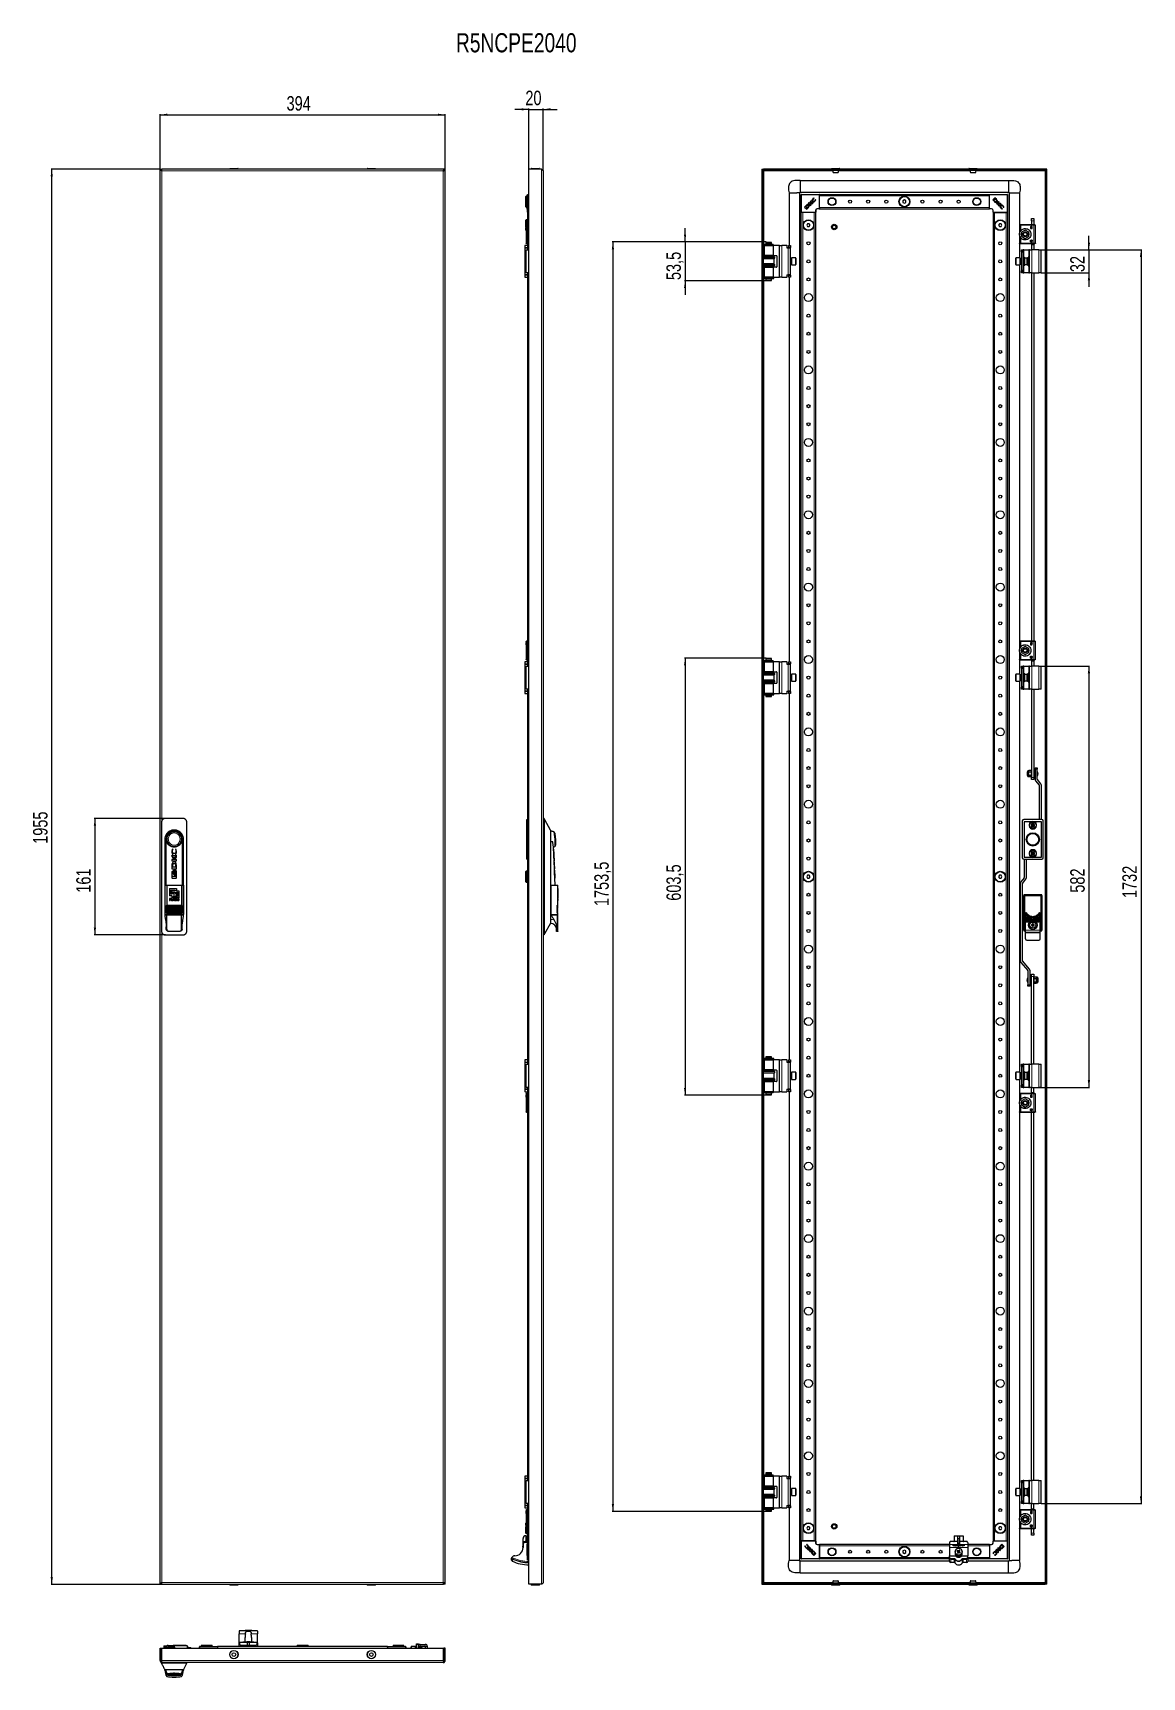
# Model space of a CAD drawing. Header units: millimetres. Extents: x -188 to 1345, y -1228 to 1043.
import ezdxf

# ---------------------------------------------------------------- set-up
doc = ezdxf.new("R2010")
doc.units = ezdxf.units.MM
doc.layers.add('FORMAT', color=7, linetype='Continuous')
doc.styles.add('SLDTEXTSTYLE0', font='TXT', dxfattribs={"width": 0.75})
doc.dimstyles.new('SLDDIMSTYLE0', dxfattribs={"dimtxt": 20, "dimasz": 10, "dimexe": 0, "dimexo": 0.0625, "dimgap": 5, "dimtad": 2, "dimdec": 1, "dimrnd": 1e-09, "dimzin": 12, "dimdsep": 46, "dimtxsty": 'SLDTEXTSTYLE0', "dimsah": 1, "dimcen": 0.09, "dimadec": 0, "dimazin": 3, "dimtfac": 1, "dimtofl": 0, "dimtmove": 0, "dimatfit": 3, "dimfxl": 0, "dimfrac": 2, "dimtolj": 1, "dimtzin": 12, "dimarcsym": 0})
doc.dimstyles.new('SLDDIMSTYLE1', dxfattribs={"dimtxt": 20, "dimasz": 10, "dimexe": 0, "dimexo": 0.0625, "dimgap": 5, "dimtad": 2, "dimdec": 1, "dimrnd": 1e-09, "dimzin": 12, "dimdsep": 46, "dimtxsty": 'SLDTEXTSTYLE0', "dimsah": 1, "dimcen": 0.09, "dimadec": 0, "dimazin": 3, "dimtfac": 1, "dimtmove": 0, "dimatfit": 0, "dimfxl": 0, "dimfrac": 2, "dimtolj": 1, "dimtzin": 12, "dimarcsym": 0})

msp = doc.modelspace()

# ---------------------------------------------------------------- texts
at = {"layer": 'FORMAT', "insert": (396.57, 1042.76), "char_height": 26.458, "attachment_point": 1, "style": 'SLDTEXTSTYLE0'}
msp.add_mtext('R5NCPE2040', dxfattribs=at)

# ---------------------------------------------------------------- blocks, each defined once
blk = doc.blocks.new('_D')
at = {"layer": 'FORMAT'}
for p, q in [((-12.3, 855), (-12.3, 931)), ((-12.3, 930), (381.7, 930)), ((381.7, 855), (381.7, 931))]:
    blk.add_line(p, q, dxfattribs=at)
for points in [[(-12.3, 930), (-2.3, 928.5), (-2.3, 931.6)], [(381.7, 930), (371.7, 931.6), (371.7, 928.5)]]:
    blk.add_solid(points, dxfattribs=at)
at = {"layer": 'FORMAT', "insert": (162.5, 955.8), "char_height": 20, "attachment_point": 1, "style": 'SLDTEXTSTYLE0'}
blk.add_mtext('394', dxfattribs=at)
blk = doc.blocks.new('_D_1')
at = {"layer": 'FORMAT'}
for p, q in [((-12.3, 855), (-163, 855)), ((-162, -1100), (-162, 855)), ((-12.3, -1100), (-163, -1100))]:
    blk.add_line(p, q, dxfattribs=at)
for points in [[(-162, 855), (-163.5, 845), (-160.4, 845)], [(-162, -1100), (-160.4, -1090), (-163.5, -1090)]]:
    blk.add_solid(points, dxfattribs=at)
at = {"layer": 'FORMAT', "insert": (-187.8, -77.1), "char_height": 20, "attachment_point": 1, "rotation": 90, "style": 'SLDTEXTSTYLE0'}
blk.add_mtext('1955', dxfattribs=at)
blk = doc.blocks.new('_D_2')
at = {"layer": 'FORMAT'}
for p, q in [((-4.8, -42), (-103.3, -42)), ((-102.3, -42), (-102.3, -203)), ((-4.8, -203), (-103.3, -203))]:
    blk.add_line(p, q, dxfattribs=at)
for points in [[(-102.3, -42), (-103.9, -52), (-100.8, -52)], [(-102.3, -203), (-100.8, -193), (-103.9, -193)]]:
    blk.add_solid(points, dxfattribs=at)
at = {"layer": 'FORMAT', "insert": (-128.1, -144.6), "char_height": 20, "attachment_point": 1, "rotation": 90, "style": 'SLDTEXTSTYLE0'}
blk.add_mtext('161', dxfattribs=at)
blk = doc.blocks.new('_D_3')
at = {"layer": 'FORMAT'}
for p, q in [((497.3, 937.5), (478, 937.5)), ((497.3, 855), (497.3, 938.5)), ((497.3, 937.5), (517.3, 937.5)), ((517.3, 852.4), (517.3, 938.5)), ((517.3, 937.5), (536.5, 937.5))]:
    blk.add_line(p, q, dxfattribs=at)
for points in [[(497.3, 937.5), (487.3, 939.1), (487.3, 936)], [(517.3, 937.5), (527.3, 936), (527.3, 939.1)]]:
    blk.add_solid(points, dxfattribs=at)
at = {"layer": 'FORMAT', "insert": (492.5, 963.3), "char_height": 20, "attachment_point": 1, "style": 'SLDTEXTSTYLE0'}
blk.add_mtext('20', dxfattribs=at)
blk = doc.blocks.new('_D_4')
at = {"layer": 'FORMAT'}
for p, q in [((713.2, 754.3), (713.2, 773.5)), ((825.3, 754.3), (712.2, 754.3)), ((713.2, 754.3), (713.2, 700.8)), ((825.3, 700.8), (712.2, 700.8)), ((713.2, 700.8), (713.2, 681.5))]:
    blk.add_line(p, q, dxfattribs=at)
for points in [[(713.2, 754.3), (714.7, 764.3), (711.7, 764.3)], [(713.2, 700.8), (711.7, 690.8), (714.7, 690.8)]]:
    blk.add_solid(points, dxfattribs=at)
at = {"layer": 'FORMAT', "insert": (687.4, 701.7), "char_height": 20, "attachment_point": 1, "rotation": 90, "style": 'SLDTEXTSTYLE0'}
blk.add_mtext('53,5', dxfattribs=at)
blk = doc.blocks.new('_D_5')
at = {"layer": 'FORMAT'}
for p, q in [((1205.2, 743.5), (1344.2, 743.5)), ((1343.2, 743.5), (1343.2, -988.5)), ((1205.2, -988.5), (1344.2, -988.5))]:
    blk.add_line(p, q, dxfattribs=at)
for points in [[(1343.2, 743.5), (1341.7, 733.5), (1344.8, 733.5)], [(1343.2, -988.5), (1344.8, -978.5), (1341.7, -978.5)]]:
    blk.add_solid(points, dxfattribs=at)
at = {"layer": 'FORMAT', "insert": (1317.4, -152), "char_height": 20, "attachment_point": 1, "rotation": 90, "style": 'SLDTEXTSTYLE0'}
blk.add_mtext('1732', dxfattribs=at)
blk = doc.blocks.new('_D_6')
at = {"layer": 'FORMAT'}
for p, q in [((1271.2, 743.5), (1271.2, 762.8)), ((1205.2, 743.5), (1272.2, 743.5)), ((1271.2, 743.5), (1271.2, 711.5)), ((1205.2, 711.5), (1272.2, 711.5)), ((1271.2, 711.5), (1271.2, 692.3))]:
    blk.add_line(p, q, dxfattribs=at)
for points in [[(1271.2, 743.5), (1272.8, 753.5), (1269.7, 753.5)], [(1271.2, 711.5), (1269.7, 701.5), (1272.8, 701.5)]]:
    blk.add_solid(points, dxfattribs=at)
at = {"layer": 'FORMAT', "insert": (1245.4, 712.7), "char_height": 20, "attachment_point": 1, "rotation": 90, "style": 'SLDTEXTSTYLE0'}
blk.add_mtext('32', dxfattribs=at)
blk = doc.blocks.new('_D_7')
at = {"layer": 'FORMAT'}
for p, q in [((825.3, 754.3), (612.5, 754.3)), ((613.5, 754.3), (613.5, -999.2)), ((825.3, -999.2), (612.5, -999.2))]:
    blk.add_line(p, q, dxfattribs=at)
for points in [[(613.5, 754.3), (611.9, 744.3), (615, 744.3)], [(613.5, -999.2), (615, -989.2), (611.9, -989.2)]]:
    blk.add_solid(points, dxfattribs=at)
at = {"layer": 'FORMAT', "insert": (587.7, -163.1), "char_height": 20, "attachment_point": 1, "rotation": 90, "style": 'SLDTEXTSTYLE0'}
blk.add_mtext('1753,5', dxfattribs=at)
blk = doc.blocks.new('_D_8')
at = {"layer": 'FORMAT'}
for p, q in [((1202.2, 168.5), (1272.2, 168.5)), ((1271.2, 168.5), (1271.2, -413.5)), ((1202.2, -413.5), (1272.2, -413.5))]:
    blk.add_line(p, q, dxfattribs=at)
for points in [[(1271.2, 168.5), (1269.7, 158.5), (1272.8, 158.5)], [(1271.2, -413.5), (1272.8, -403.5), (1269.7, -403.5)]]:
    blk.add_solid(points, dxfattribs=at)
at = {"layer": 'FORMAT', "insert": (1245.4, -144.6), "char_height": 20, "attachment_point": 1, "rotation": 90, "style": 'SLDTEXTSTYLE0'}
blk.add_mtext('582', dxfattribs=at)
blk = doc.blocks.new('_D_9')
at = {"layer": 'FORMAT'}
for p, q in [((825.3, 179.3), (712.2, 179.3)), ((713.2, 179.3), (713.2, -424.2)), ((825.3, -424.2), (712.2, -424.2))]:
    blk.add_line(p, q, dxfattribs=at)
for points in [[(713.2, 179.3), (711.7, 169.3), (714.7, 169.3)], [(713.2, -424.2), (714.7, -414.2), (711.7, -414.2)]]:
    blk.add_solid(points, dxfattribs=at)
at = {"layer": 'FORMAT', "insert": (687.4, -155.7), "char_height": 20, "attachment_point": 1, "rotation": 90, "style": 'SLDTEXTSTYLE0'}
blk.add_mtext('603,5', dxfattribs=at)

# ---------------------------------------------------------------- dimensions: what is measured, and where the dimension line sits
at = {"layer": 'FORMAT'}
for base, p1, p2, dimstyle, picture, middle in [((381.69, 930.02), (-12.31, 855.02), (381.69, 855.02), 'SLDDIMSTYLE0', '_D', (184.69, 930.02)), ((517.27, 937.52), (497.27, 855.02), (517.27, 852.42), 'SLDDIMSTYLE1', '_D_3', (507.27, 937.52))]:
    dim = msp.add_linear_dim(base=base, p1=p1, p2=p2, dimstyle=dimstyle, dxfattribs=at)
    dim.commit()
    dim.dimension.update_dxf_attribs({"geometry": picture, "text_midpoint": middle, "dimtype": 160})
for base, p1, p2, dimstyle, picture, middle in [((-161.97, 855.02), (-12.31, -1099.98), (-12.31, 855.02), 'SLDDIMSTYLE0', '_D_1', (-161.97, -47.57)), ((713.21, 700.77), (825.29, 754.27), (825.29, 700.77), 'SLDDIMSTYLE1', '_D_4', (713.21, 727.52)), ((613.48, -999.23), (825.29, 754.27), (825.29, -999.23), 'SLDDIMSTYLE0', '_D_7', (613.48, -122.48)), ((1271.22, 711.52), (1205.21, 743.52), (1205.21, 711.52), 'SLDDIMSTYLE1', '_D_6', (1271.22, 727.52)), ((1343.22, -988.48), (1205.21, 743.52), (1205.21, -988.48), 'SLDDIMSTYLE0', '_D_5', (1343.22, -122.48)), ((713.21, -424.23), (825.29, 179.27), (825.29, -424.23), 'SLDDIMSTYLE0', '_D_9', (713.21, -122.48)), ((1271.22, -413.48), (1202.21, 168.52), (1202.21, -413.48), 'SLDDIMSTYLE0', '_D_8', (1271.22, -122.48)), ((-102.31, -202.98), (-4.81, -41.98), (-4.81, -202.98), 'SLDDIMSTYLE0', '_D_2', (-102.31, -122.48))]:
    dim = msp.add_linear_dim(base=base, p1=p1, p2=p2, angle=90, dimstyle=dimstyle, dxfattribs=at)
    dim.commit()
    dim.dimension.update_dxf_attribs({"geometry": picture, "text_midpoint": middle, "dimtype": 160})

# ---------------------------------------------------------------- linework, layer by layer
at = {"color": 7, "linetype": 'Continuous', "lineweight": 25}
for p, q in [((-12.31, 855.02), (-10.31, 855.02)), ((-12.31, -1099.98), (-12.31, 855.02)), ((-10.01, 853.29), (-10.01, 855.02)), ((379.39, 855.02), (-10.01, 855.02)), ((83.94, 855.77), (83.94, 855.02)), ((84.19, 856.02), (95.19, 856.02)), ((95.44, 855.02), (95.44, 855.77)), ((273.94, 855.77), (273.94, 855.02)), ((274.19, 856.02), (276.68, 856.02)), ((276.68, 856.02), (285.19, 856.02)), ((285.44, 855.02), (285.44, 855.77)), ((379.39, 855.02), (379.39, 853.29)), ((381.69, 855.02), (379.69, 855.02)), ((381.69, -1099.98), (381.69, 855.02)), ((497.27, -1099.98), (497.27, 855.02)), ((514.67, 855.02), (497.27, 855.02)), ((500.52, 855.77), (500.52, 855.02)), ((500.77, 856.02), (501.67, 856.02)), ((501.67, 856.02), (511.77, 856.02)), ((512.02, 855.02), (512.02, 855.77)), ((517.27, 852.42), (517.27, -44.98)), ((819.21, 855.02), (819.21, -1099.98)), ((819.21, 855.02), (821.21, 855.02)), ((821.21, 855.02), (821.21, -1099.98)), ((821.51, 853.02), (821.51, 855.02)), ((1210.91, 855.02), (821.51, 855.02)), ((1210.91, 853.02), (821.51, 853.02)), ((821.81, 852.42), (821.61, 853.02)), ((915.46, 855.77), (915.46, 855.02)), ((915.71, 856.02), (926.71, 856.02)), ((926.96, 855.02), (926.96, 855.77)), ((1105.46, 855.77), (1105.46, 855.02)), ((1105.71, 856.02), (1114.22, 856.02)), ((1114.22, 856.02), (1116.71, 856.02)), ((1116.96, 855.02), (1116.96, 855.77)), ((1210.82, 853.02), (1210.61, 852.42)), ((1210.91, 853.02), (1210.91, 855.02)), ((1213.21, 855.02), (1211.21, 855.02)), ((1211.21, -1099.98), (1211.21, 855.02)), ((1213.21, -1099.98), (1213.21, 855.02)), ((495.27, 795.32), (495.27, 819.72)), ((495.57, 820.02), (497.27, 820.02)), ((857.21, 822.02), (858.19, 822.02)), ((857.21, 822.02), (857.21, 749.52)), ((858.19, 822.02), (860.64, 822.02)), ((860.64, 822.02), (864.21, 822.02)), ((864.21, 822.02), (867.78, 822.02)), ((871.21, 822.02), (871.21, -1066.98)), ((872.21, 839.02), (872.21, 823.18)), ((872.21, 839.02), (1160.21, 839.02)), ((872.21, 823.02), (1160.21, 823.02)), ((873.71, 795.32), (873.71, 819.72)), ((874.01, 820.02), (898.41, 820.02)), ((898.71, 819.72), (898.71, 820.02)), ((898.71, 820.02), (1133.71, 820.02)), ((898.71, 819.72), (898.71, 819.07)), ((898.71, 818.02), (898.71, 819.07)), ((898.71, 802.02), (898.71, 818.02)), ((1133.71, 819.72), (1133.71, 820.02)), ((1133.71, 819.07), (1133.71, 819.72)), ((1133.71, 818.02), (1133.71, 819.07)), ((1133.71, 802.02), (1133.71, 818.02)), ((1134.01, 820.02), (1158.41, 820.02)), ((1158.71, 819.72), (1158.71, 795.32)), ((1161.21, 822.02), (1161.21, -1066.98)), ((1175.21, 822.02), (1175.21, 777.7)), ((493.77, 817.52), (493.27, 817.02)), ((493.27, 803.02), (493.27, 817.02)), ((493.27, 803.02), (493.77, 802.52)), ((495.27, 817.52), (493.77, 817.52)), ((493.77, 817.52), (493.77, 802.52)), ((493.77, 802.52), (495.07, 802.52)), ((495.05, 808.96), (495.07, 808.96)), ((495.27, 805.74), (495.05, 805.74)), ((495.07, 815.37), (495.27, 815.37)), ((495.07, 813.38), (495.07, 815.37)), ((495.07, 813.38), (495.27, 813.38)), ((495.07, 811.41), (495.07, 813.38)), ((495.07, 811.41), (495.27, 811.41)), ((495.07, 810.37), (495.27, 810.37)), ((495.07, 809.32), (495.07, 810.37)), ((495.07, 809.32), (495.27, 809.32)), ((495.07, 807.93), (495.07, 809.32)), ((495.07, 807.93), (495.27, 807.93)), ((495.07, 807.45), (495.07, 807.93)), ((495.07, 807.45), (495.27, 807.45)), ((495.07, 806.65), (495.07, 807.45)), ((495.07, 806.65), (495.27, 806.65)), ((495.07, 805.87), (495.07, 806.65)), ((495.07, 802.42), (495.27, 802.42)), ((495.07, 802.08), (495.07, 802.42)), ((495.07, 802.08), (495.27, 802.08)), ((495.07, 801.41), (495.07, 802.08)), ((495.07, 801.41), (495.27, 801.41)), ((495.07, 800.38), (495.27, 800.38)), ((495.07, 800.27), (495.07, 800.38)), ((495.07, 800.27), (495.27, 800.27)), ((495.07, 800.02), (495.07, 800.27)), ((495.07, 799.67), (495.07, 800.02)), ((495.07, 800.02), (495.27, 800.02)), ((495.07, 799.67), (495.27, 799.67)), ((495.27, 795.02), (495.27, 778.02)), ((495.27, 795.02), (495.57, 795.02)), ((496.22, 795.02), (495.57, 795.02)), ((496.22, 795.02), (497.27, 795.02)), ((873.71, -1039.98), (873.71, 795.02)), ((874.01, 795.02), (873.71, 795.02)), ((874.66, 795.02), (874.01, 795.02)), ((875.71, 795.02), (874.66, 795.02)), ((891.71, 795.02), (875.71, 795.02)), ((880.35, 804.62), (878.36, 802.63)), ((878.36, 802.63), (881.32, 799.67)), ((880.6, 804.07), (879.88, 803.33)), ((879.88, 803.33), (882.06, 801.15)), ((881.32, 799.67), (883.21, 801.56)), ((882.06, 801.15), (882.72, 801.83)), ((883.21, 801.56), (883.23, 801.58)), ((884.41, 808.68), (883.36, 807.63)), ((883.36, 807.63), (886.32, 804.67)), ((885.8, 807.29), (884.41, 808.68)), ((886.29, 810.56), (885.8, 807.29)), ((886.14, 806.97), (888.8, 807.15)), ((887.38, 805.73), (886.14, 806.97)), ((887.08, 811.35), (886.29, 810.56)), ((886.32, 804.67), (887.38, 805.73)), ((886.61, 808.25), (887.08, 811.35)), ((890.08, 808.43), (886.61, 808.25)), ((888.8, 807.15), (890.08, 808.43)), ((891.65, 814.48), (891.31, 815.16)), ((891.51, 814.34), (891.65, 814.48)), ((892.76, 795.02), (891.71, 795.02)), ((893.41, 795.02), (892.76, 795.02)), ((893.46, 812.9), (893.35, 812.8)), ((893.71, 795.02), (893.41, 795.02)), ((893.71, 812.39), (893.46, 812.9)), ((893.71, 798.02), (893.71, 795.32)), ((893.71, -1039.98), (893.71, 795.02)), ((898.41, 800.02), (895.71, 800.02)), ((898.71, 800.97), (898.71, 802.02)), ((898.71, 800.97), (898.71, 800.32)), ((898.71, 800.02), (898.71, 800.32)), ((898.71, 800.02), (1133.71, 800.02)), ((1016.21, 812.33), (1014.21, 811.18)), ((1014.21, 811.18), (1014.21, 808.87)), ((1014.21, 808.87), (1016.21, 807.71)), ((1018.21, 811.18), (1016.21, 812.33)), ((1016.21, 807.71), (1018.21, 808.87)), ((1018.21, 808.87), (1018.21, 811.18)), ((1133.71, 800.97), (1133.71, 802.02)), ((1133.71, 800.32), (1133.71, 800.97)), ((1133.71, 800.02), (1133.71, 800.32)), ((1136.71, 800.02), (1134.01, 800.02)), ((1141.32, 815.37), (1138.36, 812.41)), ((1138.36, 812.41), (1140.25, 810.53)), ((1138.71, 795.32), (1138.71, 798.02)), ((1138.71, 795.02), (1138.71, -1039.98)), ((1138.71, 795.02), (1139.01, 795.02)), ((1139.66, 795.02), (1139.01, 795.02)), ((1139.66, 795.02), (1140.71, 795.02)), ((1142.02, 813.85), (1139.84, 811.67)), ((1139.84, 811.67), (1140.52, 811.01)), ((1140.25, 810.53), (1140.27, 810.51)), ((1140.71, 795.02), (1156.71, 795.02)), ((1143.31, 813.38), (1141.32, 815.37)), ((1142.76, 813.13), (1142.02, 813.85)), ((1146.32, 810.37), (1143.36, 807.41)), ((1143.36, 807.41), (1144.42, 806.35)), ((1144.42, 806.35), (1145.66, 807.6)), ((1145.66, 807.6), (1145.84, 804.94)), ((1145.84, 804.94), (1147.12, 803.65)), ((1145.98, 807.93), (1147.37, 809.32)), ((1149.24, 807.45), (1145.98, 807.93)), ((1147.37, 809.32), (1146.32, 810.37)), ((1146.94, 807.12), (1150.04, 806.65)), ((1147.12, 803.65), (1146.94, 807.12)), ((1150.04, 806.65), (1149.24, 807.45)), ((1151.08, 800.02), (1151.59, 800.27)), ((1151.59, 800.27), (1151.48, 800.38)), ((1153.03, 802.22), (1153.17, 802.08)), ((1153.17, 802.08), (1153.85, 802.42)), ((1156.71, 795.02), (1157.76, 795.02)), ((1158.41, 795.02), (1157.76, 795.02)), ((1158.41, 795.02), (1158.71, 795.02)), ((1158.71, 795.02), (1158.71, -1039.98)), ((493.77, 785.02), (493.27, 784.52)), ((493.27, 775.3), (493.27, 784.52)), ((493.27, 773.62), (493.27, 774.31)), ((493.27, 770.52), (493.27, 772.81)), ((493.67, 777.52), (493.67, 752.52)), ((495.27, 785.02), (493.77, 785.02)), ((493.77, 785.02), (493.77, 777.84)), ((497.16, 778.02), (495.67, 778.02)), ((882.56, 779.52), (881.4, 777.52)), ((881.4, 777.52), (882.56, 775.52)), ((884.86, 779.52), (882.56, 779.52)), ((882.56, 775.52), (884.86, 775.52)), ((886.02, 777.52), (884.86, 779.52)), ((884.86, 775.52), (886.02, 777.52)), ((1147.56, 779.52), (1146.4, 777.52)), ((1146.4, 777.52), (1147.56, 775.52)), ((1149.86, 779.52), (1147.56, 779.52)), ((1147.56, 775.52), (1149.86, 775.52)), ((1151.02, 777.52), (1149.86, 779.52)), ((1149.86, 775.52), (1151.02, 777.52)), ((1175.21, 777.52), (1175.21, 752.52)), ((1195.21, 778.02), (1177.21, 778.02)), ((1190.65, 774.98), (1190.65, 773.11)), ((1191.11, 773.11), (1191.11, 773.39)), ((1191.5, 773.09), (1191.11, 773.39)), ((1191.18, 774.73), (1191.18, 774.95)), ((1191.56, 774.73), (1191.18, 774.73)), ((1191.18, 774.37), (1191.61, 774.37)), ((1191.18, 773.79), (1191.18, 774.37)), ((1191.91, 786.72), (1194.91, 786.72)), ((1191.91, 783.72), (1191.91, 786.72)), ((1191.91, 783.72), (1191.91, 778.02)), ((1194.91, 786.72), (1194.91, 783.72)), ((1194.91, 783.72), (1194.91, 778.02)), ((1195.81, 778.02), (1195.56, 778.02)), ((1197.21, 752.52), (1197.21, 777.52)), ((493.27, 770.52), (493.67, 770.12)), ((495.27, 752.02), (495.27, 743.52)), ((495.67, 752.02), (497.27, 752.02)), ((821.56, 751.22), (821.56, 750.32)), ((821.56, 751.22), (834.45, 751.22)), ((821.56, 750.32), (834.45, 750.32)), ((825.29, 754.27), (824.71, 753.27)), ((824.71, 753.27), (824.71, 751.27)), ((832.71, 753.27), (824.71, 753.27)), ((829.47, 751.27), (824.71, 751.27)), ((824.71, 750.27), (824.71, 749.52)), ((829.47, 750.27), (824.71, 750.27)), ((825.21, 751.27), (825.21, 751.22)), ((825.21, 750.32), (825.21, 750.27)), ((825.29, 754.27), (832.13, 754.27)), ((832.71, 751.27), (829.47, 751.27)), ((832.71, 750.27), (829.47, 750.27)), ((832.71, 753.27), (832.13, 754.27)), ((832.21, 751.22), (832.21, 751.27)), ((832.21, 750.27), (832.21, 750.32)), ((832.71, 751.27), (832.71, 753.27)), ((832.71, 749.52), (832.71, 750.27)), ((834.45, 751.22), (834.54, 751.22)), ((834.45, 750.32), (834.54, 750.32)), ((834.54, 750.32), (834.54, 751.22)), ((834.54, 751.22), (834.74, 751.22)), ((834.54, 750.32), (834.74, 750.32)), ((834.74, 750.32), (834.74, 751.22)), ((1175.21, 752.35), (1175.21, 732.52)), ((1176.04, 768.15), (1177.55, 770.4)), ((1177.55, 759.64), (1176.04, 761.9)), ((1177.21, 752.02), (1195.21, 752.02)), ((1183.21, 770.74), (1178.26, 767.88)), ((1178.26, 767.88), (1178.26, 766.02)), ((1178.26, 764.02), (1178.26, 766.02)), ((1178.26, 766.02), (1180.22, 766.02)), ((1178.26, 764.02), (1178.26, 762.16)), ((1178.26, 764.02), (1180.22, 764.02)), ((1178.26, 762.16), (1183.21, 759.31)), ((1180.92, 766.02), (1180.22, 766.02)), ((1180.22, 764.02), (1180.92, 764.02)), ((1188.16, 767.88), (1183.21, 770.74)), ((1183.21, 759.31), (1188.16, 762.16)), ((1186.2, 766.02), (1185.5, 766.02)), ((1185.5, 764.02), (1186.2, 764.02)), ((1186.2, 766.02), (1188.16, 766.02)), ((1186.2, 764.02), (1188.16, 764.02)), ((1188.16, 766.02), (1188.16, 767.88)), ((1188.16, 766.02), (1188.16, 764.02)), ((1188.16, 762.16), (1188.16, 764.02)), ((1190.65, 755.06), (1190.65, 756.93)), ((1191.11, 756.93), (1191.11, 756.65)), ((1191.18, 755.67), (1191.18, 756.26)), ((1191.61, 755.67), (1191.18, 755.67)), ((1191.56, 755.32), (1191.18, 755.32)), ((1191.18, 755.32), (1191.18, 755.1)), ((1191.91, 752.09), (1191.91, 750.22)), ((1191.91, 750.22), (1191.91, 743.52)), ((1194.91, 752.09), (1194.91, 750.22)), ((1194.91, 750.22), (1194.91, 743.52)), ((1195.56, 752.02), (1195.81, 752.02)), ((491.72, 749.02), (491.72, 747.02)), ((495.27, 749.52), (492.22, 749.52)), ((492.22, 746.52), (495.27, 746.52)), ((492.22, 746.52), (492.22, 746.22)), ((492.22, 708.82), (492.22, 746.22)), ((492.22, 746.22), (495.22, 746.22)), ((493.77, 743.52), (496.77, 743.52)), ((493.77, 711.52), (493.77, 743.52)), ((494.72, 746.52), (494.72, 746.22)), ((495.22, 746.22), (495.27, 746.22)), ((497.27, 743.52), (496.77, 743.52)), ((821.21, 734.52), (836.21, 734.52)), ((836.21, 733.92), (821.21, 733.92)), ((836.21, 731.12), (821.21, 731.12)), ((822.26, 749.52), (822.26, 735.52)), ((822.26, 749.52), (835.16, 749.52)), ((835.16, 735.52), (822.26, 735.52)), ((824.71, 735.52), (824.71, 734.52)), ((832.71, 734.52), (832.71, 735.52)), ((835.16, 735.52), (835.16, 749.52)), ((843.26, 749.52), (835.16, 749.52)), ((835.16, 735.52), (839.26, 735.52)), ((836.21, 733.92), (836.21, 734.52)), ((836.91, 733.23), (836.21, 733.92)), ((836.21, 731.12), (836.91, 731.81)), ((836.21, 723.92), (836.21, 731.12)), ((839.76, 735.02), (839.76, 720.02)), ((843.76, 749.52), (843.26, 749.52)), ((843.76, 705.52), (843.76, 749.52)), ((843.76, 749.52), (846.76, 749.52)), ((853.76, 749.52), (846.76, 749.52)), ((853.76, 749.52), (853.76, 746.22)), ((853.76, 746.22), (855.76, 746.22)), ((855.76, 746.22), (858.76, 746.22)), ((856.26, 749.52), (858.76, 749.52)), ((856.26, 749.02), (856.26, 749.52)), ((856.26, 749.02), (856.26, 747.02)), ((856.26, 746.52), (856.26, 747.02)), ((858.76, 746.52), (856.26, 746.52)), ((856.26, 746.52), (856.26, 746.22)), ((858.76, 749.52), (858.76, 749.02)), ((858.76, 749.02), (858.76, 747.02)), ((858.76, 747.02), (858.76, 746.52)), ((858.76, 746.22), (858.76, 746.52)), ((858.76, 708.82), (858.76, 746.22)), ((860.01, 730.52), (858.76, 730.52)), ((865.66, 732.52), (860.26, 732.52)), ((860.26, 732.52), (860.26, 722.52)), ((866.26, 731.92), (866.26, 723.12)), ((1170.21, 725.27), (1170.21, 731.92)), ((1176.21, 732.52), (1170.81, 732.52)), ((1176.21, 724.96), (1176.21, 732.52)), ((1177.71, 730.52), (1176.46, 730.52)), ((1178.21, 732.52), (1177.71, 732.52)), ((1177.71, 732.52), (1177.71, 731.31)), ((1177.71, 731.31), (1177.71, 722.52)), ((1178.21, 743.52), (1180.21, 743.52)), ((1178.21, 742.52), (1178.21, 743.52)), ((1178.21, 741.52), (1178.21, 742.52)), ((1178.21, 740.52), (1178.21, 741.52)), ((1180.21, 740.52), (1178.21, 740.52)), ((1178.21, 740.52), (1178.21, 740.02)), ((1180.21, 740.02), (1178.21, 740.02)), ((1178.21, 740.02), (1178.21, 715.02)), ((1180.21, 743.52), (1180.21, 742.52)), ((1181.21, 743.52), (1180.21, 743.52)), ((1180.21, 741.52), (1180.21, 742.52)), ((1180.21, 741.52), (1180.21, 740.52)), ((1180.21, 740.52), (1180.21, 740.02)), ((1180.21, 740.02), (1180.21, 715.02)), ((1180.21, 733.52), (1181.21, 733.52)), ((1181.21, 743.52), (1188.21, 743.52)), ((1181.91, 733.52), (1181.21, 733.52)), ((1181.91, 733.52), (1181.91, 733.07)), ((1185.84, 732.02), (1182.71, 732.02)), ((1182.71, 723.02), (1182.71, 732.02)), ((1186.71, 731.52), (1185.84, 732.02)), ((1185.84, 723.02), (1185.84, 732.02)), ((1186.71, 723.52), (1186.71, 731.52)), ((1187.51, 721.52), (1187.51, 733.52)), ((1188.21, 733.52), (1187.51, 733.52)), ((1189.21, 743.52), (1188.21, 743.52)), ((1188.21, 733.52), (1189.21, 733.52)), ((1189.21, 711.52), (1189.21, 743.52)), ((1189.21, 743.52), (1192.21, 743.52)), ((1202.21, 743.52), (1192.21, 743.52)), ((1202.21, 743.52), (1205.21, 743.52)), ((1205.21, 711.52), (1205.21, 743.52)), ((491.72, 708.02), (491.72, 706.02)), ((495.22, 708.82), (492.22, 708.82)), ((492.22, 708.82), (492.22, 708.52)), ((495.27, 708.52), (492.22, 708.52)), ((492.22, 705.52), (495.27, 705.52)), ((496.77, 711.52), (493.77, 711.52)), ((494.72, 708.82), (494.72, 708.52)), ((495.27, 708.82), (495.22, 708.82)), ((495.27, 711.52), (495.27, 203.02)), ((496.77, 711.52), (497.27, 711.52)), ((836.21, 723.92), (821.21, 723.92)), ((836.21, 721.12), (821.21, 721.12)), ((821.21, 720.52), (836.21, 720.52)), ((821.56, 704.72), (821.56, 703.82)), ((821.56, 704.72), (835.86, 704.72)), ((822.26, 719.52), (822.26, 705.52)), ((822.26, 719.52), (835.16, 719.52)), ((835.16, 705.52), (822.26, 705.52)), ((824.71, 720.52), (824.71, 719.52)), ((824.71, 705.52), (824.71, 704.77)), ((829.47, 704.77), (824.71, 704.77)), ((825.21, 704.77), (825.21, 704.72)), ((832.71, 704.77), (829.47, 704.77)), ((832.21, 704.72), (832.21, 704.77)), ((832.71, 719.52), (832.71, 720.52)), ((832.71, 704.77), (832.71, 705.52)), ((835.16, 705.52), (835.16, 719.52)), ((839.26, 719.52), (835.16, 719.52)), ((835.16, 705.52), (843.26, 705.52)), ((835.86, 703.82), (835.86, 704.72)), ((836.91, 723.24), (836.21, 723.92)), ((836.21, 721.12), (836.91, 721.81)), ((836.21, 720.52), (836.21, 721.12)), ((843.26, 705.52), (843.76, 705.52)), ((846.76, 705.52), (843.76, 705.52)), ((846.76, 705.52), (853.76, 705.52)), ((853.76, 708.82), (855.76, 708.82)), ((853.76, 708.82), (853.76, 705.52)), ((858.76, 708.82), (855.76, 708.82)), ((856.26, 708.82), (856.26, 708.52)), ((856.26, 708.52), (858.76, 708.52)), ((856.26, 708.02), (856.26, 708.52)), ((856.26, 708.02), (856.26, 706.02)), ((856.26, 705.52), (856.26, 706.02)), ((858.76, 705.52), (856.26, 705.52)), ((857.21, 705.52), (857.21, 174.52)), ((858.76, 724.52), (860.01, 724.52)), ((858.76, 708.52), (858.76, 708.82)), ((858.76, 708.52), (858.76, 708.02)), ((858.76, 708.02), (858.76, 706.02)), ((858.76, 706.02), (858.76, 705.52)), ((860.26, 722.52), (865.66, 722.52)), ((1170.21, 723.12), (1170.21, 725.27)), ((1170.81, 722.52), (1176.21, 722.52)), ((1175.21, 722.52), (1175.21, 202.7)), ((1176.21, 722.52), (1176.21, 724.96)), ((1176.46, 724.52), (1177.71, 724.52)), ((1177.71, 722.52), (1178.21, 722.52)), ((1180.21, 715.02), (1178.21, 715.02)), ((1178.21, 715.02), (1178.21, 714.52)), ((1178.21, 713.52), (1178.21, 714.52)), ((1178.21, 714.52), (1180.21, 714.52)), ((1178.21, 712.52), (1178.21, 713.52)), ((1178.21, 711.52), (1178.21, 712.52)), ((1180.21, 711.52), (1178.21, 711.52)), ((1181.21, 721.52), (1180.21, 721.52)), ((1180.21, 715.02), (1180.21, 714.52)), ((1180.21, 714.52), (1180.21, 713.52)), ((1180.21, 712.52), (1180.21, 713.52)), ((1180.21, 712.52), (1180.21, 711.52)), ((1180.21, 711.52), (1181.21, 711.52)), ((1181.21, 721.52), (1181.91, 721.52)), ((1188.21, 711.52), (1181.21, 711.52)), ((1181.91, 721.97), (1181.91, 721.52)), ((1182.71, 723.02), (1185.84, 723.02)), ((1185.84, 723.02), (1186.71, 723.52)), ((1187.51, 721.52), (1188.21, 721.52)), ((1189.21, 721.52), (1188.21, 721.52)), ((1188.21, 711.52), (1189.21, 711.52)), ((1192.21, 711.52), (1189.21, 711.52)), ((1191.91, 711.52), (1191.91, 203.02)), ((1192.21, 711.52), (1202.21, 711.52)), ((1194.91, 711.52), (1194.91, 203.02)), ((1205.21, 711.52), (1202.21, 711.52)), ((821.56, 703.82), (835.86, 703.82)), ((824.71, 703.77), (824.71, 701.77)), ((829.47, 703.77), (824.71, 703.77)), ((824.71, 701.77), (825.29, 700.77)), ((824.71, 701.77), (829.47, 701.77)), ((825.21, 703.82), (825.21, 703.77)), ((829.36, 700.77), (825.29, 700.77)), ((832.13, 700.77), (829.36, 700.77)), ((832.71, 703.77), (829.47, 703.77)), ((829.47, 701.77), (832.71, 701.77)), ((832.13, 700.77), (832.71, 701.77)), ((832.21, 703.77), (832.21, 703.82)), ((832.71, 701.77), (832.71, 703.77)), ((493.67, 202.52), (493.67, 177.52)), ((497.27, 203.02), (495.67, 203.02)), ((1175.21, 202.52), (1175.21, 177.52)), ((1176.04, 193.15), (1177.55, 195.4)), ((1177.55, 184.64), (1176.04, 186.9)), ((1195.21, 203.02), (1177.21, 203.02)), ((1183.21, 195.74), (1178.26, 192.88)), ((1178.26, 192.88), (1178.26, 191.02)), ((1178.26, 189.02), (1178.26, 191.02)), ((1178.26, 191.02), (1180.22, 191.02)), ((1178.26, 189.02), (1178.26, 187.16)), ((1178.26, 189.02), (1180.22, 189.02)), ((1178.26, 187.16), (1183.21, 184.31)), ((1180.92, 191.02), (1180.22, 191.02)), ((1180.22, 189.02), (1180.92, 189.02)), ((1188.16, 192.88), (1183.21, 195.74)), ((1183.21, 184.31), (1188.16, 187.16)), ((1186.2, 191.02), (1185.5, 191.02)), ((1185.5, 189.02), (1186.2, 189.02)), ((1186.2, 191.02), (1188.16, 191.02)), ((1186.2, 189.02), (1188.16, 189.02)), ((1188.16, 191.02), (1188.16, 192.88)), ((1188.16, 191.02), (1188.16, 189.02)), ((1188.16, 187.16), (1188.16, 189.02)), ((1190.65, 199.98), (1190.65, 198.11)), ((1190.65, 180.06), (1190.65, 181.93)), ((1191.11, 198.11), (1191.11, 198.39)), ((1191.11, 181.93), (1191.11, 181.65)), ((1191.18, 199.73), (1191.18, 199.95)), ((1191.56, 199.73), (1191.18, 199.73)), ((1191.18, 199.37), (1191.61, 199.37)), ((1191.18, 198.79), (1191.18, 199.37)), ((1195.81, 203.02), (1195.56, 203.02)), ((1197.21, 177.52), (1197.21, 202.52)), ((491.72, 174.02), (491.72, 172.02)), ((495.27, 174.52), (492.22, 174.52)), ((492.22, 171.52), (495.27, 171.52)), ((492.22, 171.52), (492.22, 171.22)), ((492.22, 133.82), (492.22, 171.22)), ((492.22, 171.22), (495.22, 171.22)), ((493.77, 136.52), (493.77, 168.52)), ((493.77, 168.52), (496.77, 168.52)), ((494.72, 171.52), (494.72, 171.22)), ((495.22, 171.22), (495.27, 171.22)), ((495.27, 177.02), (495.27, 168.52)), ((495.67, 177.02), (497.27, 177.02)), ((497.27, 168.52), (496.77, 168.52)), ((821.21, 159.52), (836.21, 159.52)), ((821.56, 176.22), (821.56, 175.32)), ((821.56, 176.22), (834.45, 176.22)), ((821.56, 175.32), (834.45, 175.32)), ((822.26, 174.52), (822.26, 160.52)), ((822.26, 174.52), (835.16, 174.52)), ((835.16, 160.52), (822.26, 160.52)), ((825.29, 179.27), (824.71, 178.27)), ((824.71, 178.27), (824.71, 176.27)), ((832.71, 178.27), (824.71, 178.27)), ((829.47, 176.27), (824.71, 176.27)), ((824.71, 175.27), (824.71, 174.52)), ((829.47, 175.27), (824.71, 175.27)), ((824.71, 160.52), (824.71, 159.52)), ((825.21, 176.27), (825.21, 176.22)), ((825.21, 175.32), (825.21, 175.27)), ((825.29, 179.27), (832.13, 179.27)), ((832.71, 176.27), (829.47, 176.27)), ((832.71, 175.27), (829.47, 175.27)), ((832.71, 178.27), (832.13, 179.27)), ((832.21, 176.22), (832.21, 176.27)), ((832.21, 175.27), (832.21, 175.32)), ((832.71, 176.27), (832.71, 178.27)), ((832.71, 174.52), (832.71, 175.27)), ((832.71, 159.52), (832.71, 160.52)), ((834.45, 176.22), (834.54, 176.22)), ((834.45, 175.32), (834.54, 175.32)), ((834.54, 175.32), (834.54, 176.22)), ((834.54, 176.22), (834.74, 176.22)), ((834.54, 175.32), (834.74, 175.32)), ((834.74, 175.32), (834.74, 176.22)), ((835.16, 160.52), (835.16, 174.52)), ((843.26, 174.52), (835.16, 174.52)), ((835.16, 160.52), (839.26, 160.52)), ((836.21, 158.92), (836.21, 159.52)), ((839.76, 160.02), (839.76, 145.02)), ((843.76, 174.52), (843.26, 174.52)), ((843.76, 174.52), (846.76, 174.52)), ((843.76, 130.52), (843.76, 174.52)), ((853.76, 174.52), (846.76, 174.52)), ((853.76, 174.52), (853.76, 171.22)), ((853.76, 171.22), (855.76, 171.22)), ((855.76, 171.22), (858.76, 171.22)), ((856.26, 174.52), (858.76, 174.52)), ((856.26, 174.02), (856.26, 174.52)), ((856.26, 174.02), (856.26, 172.02)), ((856.26, 171.52), (856.26, 172.02)), ((858.76, 171.52), (856.26, 171.52)), ((856.26, 171.52), (856.26, 171.22)), ((858.76, 174.52), (858.76, 174.02)), ((858.76, 174.02), (858.76, 172.02)), ((858.76, 172.02), (858.76, 171.52)), ((858.76, 171.22), (858.76, 171.52)), ((858.76, 133.82), (858.76, 171.22)), ((1175.21, 177.35), (1175.21, 157.52)), ((1177.21, 177.02), (1195.21, 177.02)), ((1178.21, 168.52), (1180.21, 168.52)), ((1178.21, 167.52), (1178.21, 168.52)), ((1178.21, 166.52), (1178.21, 167.52)), ((1178.21, 165.52), (1178.21, 166.52)), ((1180.21, 165.52), (1178.21, 165.52)), ((1178.21, 165.52), (1178.21, 165.02)), ((1180.21, 165.02), (1178.21, 165.02)), ((1178.21, 165.02), (1178.21, 140.02)), ((1180.21, 168.52), (1180.21, 167.52)), ((1181.21, 168.52), (1180.21, 168.52)), ((1180.21, 166.52), (1180.21, 167.52)), ((1180.21, 166.52), (1180.21, 165.52)), ((1180.21, 165.52), (1180.21, 165.02)), ((1180.21, 165.02), (1180.21, 140.02)), ((1181.21, 168.52), (1188.21, 168.52)), ((1189.21, 168.52), (1188.21, 168.52)), ((1189.21, 136.52), (1189.21, 168.52)), ((1189.21, 168.52), (1192.21, 168.52)), ((1191.18, 180.67), (1191.18, 181.26)), ((1191.61, 180.67), (1191.18, 180.67)), ((1191.56, 180.32), (1191.18, 180.32)), ((1191.18, 180.32), (1191.18, 180.1)), ((1191.91, 177.09), (1191.91, 175.22)), ((1191.91, 175.22), (1191.91, 168.52)), ((1202.21, 168.52), (1192.21, 168.52)), ((1194.91, 177.09), (1194.91, 175.22)), ((1194.91, 175.22), (1194.91, 168.52)), ((1195.56, 177.02), (1195.81, 177.02)), ((1202.21, 168.52), (1205.21, 168.52)), ((1205.21, 136.52), (1205.21, 168.52)), ((496.77, 136.52), (493.77, 136.52)), ((495.27, 136.52), (495.27, -43.48)), ((496.77, 136.52), (497.27, 136.52)), ((836.21, 158.92), (821.21, 158.92)), ((836.21, 156.12), (821.21, 156.12)), ((836.21, 148.92), (821.21, 148.92)), ((836.21, 146.12), (821.21, 146.12)), ((821.21, 145.52), (836.21, 145.52)), ((822.26, 144.52), (822.26, 130.52)), ((822.26, 144.52), (835.16, 144.52)), ((824.71, 145.52), (824.71, 144.52)), ((832.71, 144.52), (832.71, 145.52)), ((835.16, 130.52), (835.16, 144.52)), ((839.26, 144.52), (835.16, 144.52)), ((836.91, 158.23), (836.21, 158.92)), ((836.21, 156.12), (836.91, 156.81)), ((836.21, 148.92), (836.21, 156.12)), ((836.91, 148.24), (836.21, 148.92)), ((836.21, 146.12), (836.91, 146.81)), ((836.21, 145.52), (836.21, 146.12)), ((860.01, 155.52), (858.76, 155.52)), ((858.76, 149.52), (860.01, 149.52)), ((865.66, 157.52), (860.26, 157.52)), ((860.26, 157.52), (860.26, 147.52)), ((860.26, 147.52), (865.66, 147.52)), ((866.26, 156.92), (866.26, 148.12)), ((1170.21, 150.27), (1170.21, 156.92)), ((1170.21, 148.12), (1170.21, 150.27)), ((1176.21, 157.52), (1170.81, 157.52)), ((1170.81, 147.52), (1176.21, 147.52)), ((1175.21, 147.52), (1175.21, -392.48)), ((1176.21, 149.96), (1176.21, 157.52)), ((1176.21, 147.52), (1176.21, 149.96)), ((1177.71, 155.52), (1176.46, 155.52)), ((1176.46, 149.52), (1177.71, 149.52)), ((1178.21, 157.52), (1177.71, 157.52)), ((1177.71, 157.52), (1177.71, 156.31)), ((1177.71, 156.31), (1177.71, 147.52)), ((1177.71, 147.52), (1178.21, 147.52)), ((1180.21, 140.02), (1178.21, 140.02)), ((1178.21, 140.02), (1178.21, 139.52)), ((1178.21, 138.52), (1178.21, 139.52)), ((1178.21, 139.52), (1180.21, 139.52)), ((1178.21, 137.52), (1178.21, 138.52)), ((1178.21, 136.52), (1178.21, 137.52)), ((1180.21, 136.52), (1178.21, 136.52)), ((1180.21, 158.52), (1181.21, 158.52)), ((1181.21, 146.52), (1180.21, 146.52)), ((1180.21, 140.02), (1180.21, 139.52)), ((1180.21, 139.52), (1180.21, 138.52)), ((1180.21, 137.52), (1180.21, 138.52)), ((1180.21, 137.52), (1180.21, 136.52)), ((1180.21, 136.52), (1181.21, 136.52)), ((1181.91, 158.52), (1181.21, 158.52)), ((1181.21, 146.52), (1181.91, 146.52)), ((1188.21, 136.52), (1181.21, 136.52)), ((1181.91, 158.52), (1181.91, 158.07)), ((1181.91, 146.97), (1181.91, 146.52)), ((1185.84, 157.02), (1182.71, 157.02)), ((1182.71, 148.02), (1182.71, 157.02)), ((1182.71, 148.02), (1185.84, 148.02)), ((1186.71, 156.52), (1185.84, 157.02)), ((1185.84, 148.02), (1185.84, 157.02)), ((1185.84, 148.02), (1186.71, 148.52)), ((1186.71, 148.52), (1186.71, 156.52)), ((1187.51, 146.52), (1187.51, 158.52)), ((1188.21, 158.52), (1187.51, 158.52)), ((1187.51, 146.52), (1188.21, 146.52)), ((1188.21, 158.52), (1189.21, 158.52)), ((1189.21, 146.52), (1188.21, 146.52)), ((1188.21, 136.52), (1189.21, 136.52)), ((1192.21, 136.52), (1189.21, 136.52)), ((1191.91, 136.52), (1191.91, 14.72)), ((1192.21, 136.52), (1202.21, 136.52)), ((1194.91, 136.52), (1194.91, 14.72)), ((1205.21, 136.52), (1202.21, 136.52)), ((491.72, 133.02), (491.72, 131.02)), ((495.22, 133.82), (492.22, 133.82)), ((492.22, 133.82), (492.22, 133.52)), ((495.27, 133.52), (492.22, 133.52)), ((492.22, 130.52), (495.27, 130.52)), ((494.72, 133.82), (494.72, 133.52)), ((495.27, 133.82), (495.22, 133.82)), ((821.56, 129.72), (821.56, 128.82)), ((821.56, 129.72), (835.86, 129.72)), ((821.56, 128.82), (835.86, 128.82)), ((835.16, 130.52), (822.26, 130.52)), ((824.71, 130.52), (824.71, 129.77)), ((829.47, 129.77), (824.71, 129.77)), ((824.71, 128.77), (824.71, 126.77)), ((829.47, 128.77), (824.71, 128.77)), ((824.71, 126.77), (825.29, 125.77)), ((824.71, 126.77), (829.47, 126.77)), ((825.21, 129.77), (825.21, 129.72)), ((825.21, 128.82), (825.21, 128.77)), ((829.36, 125.77), (825.29, 125.77)), ((832.13, 125.77), (829.36, 125.77)), ((832.71, 129.77), (829.47, 129.77)), ((832.71, 128.77), (829.47, 128.77)), ((829.47, 126.77), (832.71, 126.77)), ((832.13, 125.77), (832.71, 126.77)), ((832.21, 129.72), (832.21, 129.77)), ((832.21, 128.77), (832.21, 128.82)), ((832.71, 129.77), (832.71, 130.52)), ((832.71, 126.77), (832.71, 128.77)), ((835.16, 130.52), (843.26, 130.52)), ((835.86, 128.82), (835.86, 129.72)), ((843.26, 130.52), (843.76, 130.52)), ((846.76, 130.52), (843.76, 130.52)), ((846.76, 130.52), (853.76, 130.52)), ((853.76, 133.82), (855.76, 133.82)), ((853.76, 133.82), (853.76, 130.52)), ((858.76, 133.82), (855.76, 133.82)), ((856.26, 133.82), (856.26, 133.52)), ((856.26, 133.52), (858.76, 133.52)), ((856.26, 133.02), (856.26, 133.52)), ((856.26, 133.02), (856.26, 131.02)), ((856.26, 130.52), (856.26, 131.02)), ((858.76, 130.52), (856.26, 130.52)), ((857.21, 130.52), (857.21, -375.48)), ((858.76, 133.52), (858.76, 133.82)), ((858.76, 133.52), (858.76, 133.02)), ((858.76, 133.02), (858.76, 131.02)), ((858.76, 131.02), (858.76, 130.52)), ((1187.91, 23.57), (1186.71, 23.57)), ((1186.71, 19.72), (1186.71, 23.57)), ((1188.26, 24.17), (1187.91, 23.57)), ((1187.91, 19.72), (1187.91, 23.57)), ((1191.36, 24.17), (1188.26, 24.17)), ((1191.71, 23.57), (1191.36, 24.17)), ((1191.71, 23.57), (1191.71, 15.87)), ((1196.91, 23.72), (1194.91, 23.72)), ((1196.91, 28.02), (1199.91, 28.02)), ((1196.91, 26.02), (1196.91, 28.02)), ((1196.91, 26.02), (1196.91, 12.09)), ((1199.91, 28.02), (1199.91, 26.02)), ((1199.91, 12.09), (1199.91, 26.02)), ((1186.71, 22.67), (1186.21, 22.17)), ((1186.21, 17.27), (1186.21, 22.17)), ((1186.21, 17.27), (1186.71, 16.77)), ((1186.71, 15.87), (1186.71, 19.72)), ((1186.71, 15.87), (1187.91, 15.87)), ((1187.91, 15.87), (1187.91, 19.72)), ((1187.91, 15.87), (1188.26, 15.27)), ((1191.36, 21.95), (1188.26, 21.95)), ((1191.36, 17.5), (1188.26, 17.5)), ((1191.36, 15.27), (1188.26, 15.27)), ((1191.36, 15.27), (1191.71, 15.87)), ((1191.91, 22.67), (1191.71, 22.67)), ((1191.71, 16.77), (1191.91, 16.77)), ((1191.91, 11.72), (1191.91, 14.72)), ((1194.91, 11.72), (1191.91, 11.72)), ((1194.91, 15.72), (1196.91, 15.72)), ((1194.91, 14.72), (1194.91, 11.72)), ((1197.6, 10.11), (1202.47, 3.93)), ((1204.82, 5.79), (1199.95, 11.97)), ((1202.51, 3.81), (1202.51, -43.48)), ((1205.51, -43.48), (1205.51, 3.81)), ((19.19, -41.98), (-4.81, -41.98)), ((494.37, -45.48), (494.37, -43.48)), ((494.37, -43.48), (495.27, -43.48)), ((495.67, -43.88), (495.67, -45.48)), ((495.67, -44.28), (497.27, -44.28)), ((518.27, -41.98), (517.27, -41.98)), ((517.27, -44.98), (517.27, -47.48)), ((527.27, -57.98), (519.35, -43.89)), ((1206.21, -43.48), (1181.21, -43.48)), ((-10.31, -47.48), (-10.31, -197.48)), ((24.69, -197.48), (24.69, -47.48)), ((494.37, -96.48), (494.37, -45.48)), ((495.67, -45.48), (495.67, -96.48)), ((517.27, -47.48), (517.27, -197.48)), ((518.27, -47.48), (518.27, -197.48)), ((527.27, -57.98), (527.27, -63.45)), ((527.27, -63.45), (527.27, -70.98)), ((1179.21, -45.48), (1179.21, -96.48)), ((1181.71, -46.48), (1181.71, -95.48)), ((1192.11, -46.48), (1181.71, -46.48)), ((1191.8, -51.32), (1191.44, -50.88)), ((1193.01, -50.88), (1191.44, -50.88)), ((1191.8, -51.64), (1191.44, -52.08)), ((1191.44, -52.08), (1193.01, -52.08)), ((1193.01, -51.32), (1191.8, -51.32)), ((1191.8, -51.64), (1193.01, -51.64)), ((1193.11, -49.21), (1193.11, -50.78)), ((1193.55, -49.57), (1193.11, -49.21)), ((1193.11, -52.18), (1193.11, -53.75)), ((1193.55, -53.39), (1193.11, -53.75)), ((1193.55, -49.57), (1193.55, -50.78)), ((1193.55, -52.18), (1193.55, -53.39)), ((1193.87, -49.57), (1194.31, -49.21)), ((1193.87, -50.78), (1193.87, -49.57)), ((1193.87, -53.39), (1193.87, -52.18)), ((1193.87, -53.39), (1194.31, -53.75)), ((1194.31, -50.78), (1194.31, -49.21)), ((1194.31, -53.75), (1194.31, -52.18)), ((1195.98, -50.88), (1194.41, -50.88)), ((1195.62, -51.32), (1194.41, -51.32)), ((1194.41, -51.64), (1195.62, -51.64)), ((1194.41, -52.08), (1195.98, -52.08)), ((1205.71, -46.48), (1195.31, -46.48)), ((1195.62, -51.32), (1195.98, -50.88)), ((1195.62, -51.64), (1195.98, -52.08)), ((1205.71, -95.48), (1205.71, -46.48)), ((1208.21, -96.48), (1208.21, -45.48)), ((-5.81, -70.98), (-5.81, -173.98)), ((-3.81, -133.98), (-3.81, -73.98)), ((-3.81, -73.98), (-3.81, -73.98)), ((4.49, -84.3), (3.96, -87.46)), ((5.58, -84.68), (4.49, -84.3)), ((5.58, -84.97), (5.58, -84.68)), ((9.98, -84.7), (9.17, -84.42)), ((9.17, -84.42), (9.17, -84.66)), ((10.42, -87.48), (9.98, -84.7)), ((18.19, -73.98), (18.19, -133.98)), ((18.19, -73.98), (18.19, -73.98)), ((20.19, -173.98), (20.19, -70.98)), ((527.27, -70.98), (527.27, -173.98)), ((531.79, -90.65), (531.39, -81.46)), ((531.51, -84.68), (531.46, -84.3)), ((531.52, -84.68), (531.47, -84.3)), ((531.47, -84.3), (531.59, -87.46)), ((531.52, -84.97), (531.51, -84.68)), ((531.52, -84.68), (531.51, -84.68)), ((531.53, -84.97), (531.52, -84.68)), ((531.53, -84.97), (531.52, -84.97)), ((531.88, -92.74), (531.78, -90.65)), ((531.79, -90.66), (531.78, -90.66)), ((534.21, -79.04), (534.22, -78.86)), ((1191.44, -89.88), (1193.01, -89.88)), ((1191.8, -90.32), (1191.44, -89.88)), ((1191.8, -90.64), (1191.44, -91.08)), ((1191.8, -90.32), (1193.01, -90.32)), ((1193.01, -90.64), (1191.8, -90.64)), ((1193.11, -89.78), (1193.11, -88.21)), ((1193.55, -88.57), (1193.11, -88.21)), ((1193.55, -89.78), (1193.55, -88.57)), ((1193.87, -88.57), (1194.31, -88.21)), ((1193.87, -88.57), (1193.87, -89.78)), ((1194.31, -88.21), (1194.31, -89.78)), ((1194.41, -89.88), (1195.98, -89.88)), ((1194.41, -90.32), (1195.62, -90.32)), ((1195.62, -90.64), (1194.41, -90.64)), ((1195.62, -90.32), (1195.98, -89.88)), ((1195.62, -90.64), (1195.98, -91.08)), ((6.83, -96.65), (4.05, -92.85)), ((4.05, -92.85), (4.05, -94.55)), ((4.05, -94.55), (7, -98.54)), ((7, -98.54), (4.05, -98.54)), ((4.05, -98.54), (4.05, -100.76)), ((4.05, -100.76), (10.34, -100.76)), ((4.05, -107.16), (4.05, -111.4)), ((4.05, -111.4), (10.34, -111.4)), ((5.01, -106.5), (4.92, -107.48)), ((4.92, -107.48), (4.92, -109.03)), ((4.92, -109.03), (9.56, -109.03)), ((10.34, -92.76), (6.83, -96.65)), ((7.15, -113.63), (6.92, -113.48)), ((7.89, -113.1), (7.22, -113.1)), ((7.69, -98.54), (10.34, -95.5)), ((10.34, -98.54), (7.69, -98.54)), ((8.98, -113.1), (8.29, -113.1)), ((9.56, -109.03), (9.56, -107.61)), ((10.31, -106.34), (10.13, -104.72)), ((10.34, -107.34), (10.31, -106.34)), ((10.34, -95.5), (10.34, -92.76)), ((10.34, -100.76), (10.34, -98.54)), ((10.34, -107.36), (10.34, -107.34)), ((10.34, -107.38), (10.34, -107.36)), ((10.34, -111.4), (10.34, -107.38)), ((494.37, -98.48), (494.37, -96.48)), ((494.37, -98.48), (495.27, -98.48)), ((495.27, -98.48), (495.27, -381.48)), ((495.67, -96.48), (495.67, -98.08)), ((497.27, -97.68), (495.67, -97.68)), ((532.06, -96.65), (531.83, -92.85)), ((532.04, -96.25), (531.9, -93.15)), ((531.9, -94.55), (532.14, -98.54)), ((532.03, -96.25), (532.06, -96.65)), ((532.1, -97.91), (532.05, -96.65)), ((532.06, -96.65), (532.05, -96.65)), ((532.08, -98.54), (532.07, -98.54)), ((532.14, -98.54), (532.08, -98.54)), ((532.23, -100.76), (532.13, -98.54)), ((532.17, -100.76), (532.17, -100.75)), ((532.17, -100.76), (532.17, -100.76)), ((532.29, -102.02), (532.24, -100.76)), ((532.28, -102.03), (532.28, -102.02)), ((532.39, -104.48), (532.3, -102.34)), ((532.4, -104.48), (532.39, -104.48)), ((532.6, -109.03), (532.4, -104.45)), ((532.45, -106.5), (532.49, -107.48)), ((532.46, -106.5), (532.5, -107.48)), ((532.57, -109.03), (532.56, -109.03)), ((532.69, -111.4), (532.59, -109.03)), ((532.64, -111.4), (532.64, -111.4)), ((532.81, -113.86), (532.7, -111.39)), ((532.76, -113.1), (532.77, -113.1)), ((532.77, -113.1), (532.78, -113.1)), ((532.8, -113.63), (532.79, -113.48)), ((1181.21, -98.48), (1206.21, -98.48)), ((1181.71, -95.48), (1192.11, -95.48)), ((1181.91, -98.48), (1181.91, -123.71)), ((1184.91, -123.71), (1184.91, -98.48)), ((1193.01, -91.08), (1191.44, -91.08)), ((1193.11, -92.75), (1193.11, -91.18)), ((1193.55, -92.39), (1193.11, -92.75)), ((1193.55, -92.39), (1193.55, -91.18)), ((1193.87, -91.18), (1193.87, -92.39)), ((1193.87, -92.39), (1194.31, -92.75)), ((1194.31, -91.18), (1194.31, -92.75)), ((1195.98, -91.08), (1194.41, -91.08)), ((1195.31, -95.48), (1205.71, -95.48)), ((-5.77, -133.98), (-5.77, -174.48)), ((-5.77, -133.98), (-3.15, -133.98)), ((-3.15, -133.98), (17.53, -133.98)), ((-3.15, -133.98), (-3.15, -161.98)), ((4.05, -115.98), (4.05, -123.83)), ((4.56, -122.37), (4.56, -116.12)), ((4.56, -116.12), (5.14, -116.12)), ((9.85, -122.37), (4.56, -122.37)), ((5.14, -115.33), (4.71, -115.33)), ((4.71, -124.48), (9.68, -124.48)), ((5.14, -116.12), (5.14, -115.33)), ((6.87, -119.3), (7.13, -119.16)), ((7.07, -119.77), (7.74, -119.77)), ((7.28, -119.05), (7.53, -118.77)), ((7.53, -114.03), (7.29, -113.75)), ((7.63, -116.4), (7.91, -114.84)), ((7.91, -117.97), (7.63, -116.4)), ((7.91, -114.84), (7.68, -114.28)), ((7.68, -118.53), (7.91, -117.97)), ((8.13, -119.77), (8.83, -119.77)), ((9.85, -118.69), (9.85, -122.37)), ((10.34, -123.83), (10.34, -115.98)), ((17.53, -133.98), (17.53, -161.98)), ((17.53, -133.98), (20.16, -133.98)), ((20.16, -133.98), (20.16, -174.48)), ((493.77, -114.98), (493.27, -115.48)), ((493.27, -122.48), (493.27, -115.48)), ((493.27, -129.48), (493.27, -122.48)), ((493.27, -129.48), (493.77, -129.98)), ((495.27, -114.98), (493.77, -114.98)), ((493.77, -114.98), (493.77, -122.48)), ((493.77, -122.48), (493.77, -129.98)), ((493.77, -129.98), (495.27, -129.98)), ((527.27, -133.98), (527.48, -133.98)), ((527.48, -133.98), (527.72, -133.98)), ((527.72, -133.98), (527.72, -174.48)), ((527.72, -133.98), (536.83, -133.98)), ((532.82, -114.03), (532.8, -113.75)), ((532.84, -115.33), (532.82, -115.33)), ((532.85, -115.33), (532.83, -115.33)), ((532.89, -115.8), (532.84, -114.55)), ((532.87, -116.12), (532.84, -115.33)), ((532.88, -116.12), (532.85, -115.33)), ((532.86, -116.12), (532.85, -116.12)), ((532.86, -116.12), (532.88, -116.12)), ((532.87, -115.3), (532.92, -116.4)), ((532.91, -116.11), (532.89, -115.8)), ((532.95, -117.01), (532.91, -116.21)), ((533, -118.24), (532.95, -117.01)), ((533.04, -119.05), (533.02, -118.77)), ((533.05, -119.3), (533.04, -119.16)), ((533.18, -122.36), (533.06, -119.69)), ((533.06, -119.77), (533.06, -119.77)), ((533.07, -119.77), (533.07, -119.77)), ((533.18, -123.83), (533.12, -122.38)), ((533.14, -122.37), (533.13, -122.37)), ((533.26, -124.48), (533.17, -122.36)), ((533.69, -133.98), (533.27, -124.48)), ((536.83, -133.98), (536.83, -161.98)), ((536.83, -133.98), (537.48, -133.98)), ((537.48, -138.98), (537.48, -133.98)), ((882.56, -120.48), (881.4, -122.48)), ((881.4, -122.48), (882.56, -124.48)), ((884.86, -120.48), (882.56, -120.48)), ((882.56, -124.48), (884.86, -124.48)), ((886.02, -122.48), (884.86, -120.48)), ((884.86, -124.48), (886.02, -122.48)), ((1147.56, -120.48), (1146.4, -122.48)), ((1146.4, -122.48), (1147.56, -124.48)), ((1149.86, -120.48), (1147.56, -120.48)), ((1147.56, -124.48), (1149.86, -124.48)), ((1151.02, -122.48), (1149.86, -120.48)), ((1149.86, -124.48), (1151.02, -122.48)), ((1176.41, -131.8), (1176.41, -238.78)), ((1181.87, -123.83), (1177.11, -129.8)), ((1179.41, -238.78), (1179.41, -131.8)), ((1179.45, -131.67), (1184.21, -125.7)), ((0.85, -138.98), (10.61, -138.98)), ((0.85, -138.98), (0.85, -148.74)), ((3.78, -148.74), (0.85, -148.74)), ((2.91, -152.54), (0.85, -152.54)), ((0.85, -152.54), (0.85, -155.51)), ((0.85, -155.51), (1.73, -155.51)), ((1.73, -153.04), (1.73, -153.84)), ((1.73, -153.04), (2.8, -153.04)), ((2.75, -153.84), (1.73, -153.84)), ((1.73, -154.33), (1.73, -155.51)), ((1.73, -154.33), (2.65, -154.33)), ((2.8, -140.93), (2.8, -146.79)), ((2.8, -140.93), (8.66, -140.93)), ((3.78, -146.79), (2.8, -146.79)), ((3.29, -154.81), (3.3, -155.13)), ((3.43, -155.51), (4.39, -155.51)), ((3.78, -141.91), (3.78, -146.79)), ((8.66, -141.91), (3.78, -141.91)), ((3.78, -148.74), (3.78, -151.67)), ((13.54, -151.67), (3.78, -151.67)), ((4.22, -155.08), (4.2, -154.72)), ((4.22, -155.08), (4.22, -155.09)), ((4.39, -155.42), (4.39, -155.51)), ((6.23, -152.54), (4.7, -155.51)), ((4.7, -155.51), (5.63, -155.51)), ((5.63, -155.51), (5.91, -154.9)), ((5.73, -143.86), (5.73, -146.79)), ((5.73, -143.86), (8.66, -143.86)), ((8.66, -146.79), (5.73, -146.79)), ((5.73, -148.74), (5.73, -149.72)), ((5.73, -148.74), (10.61, -148.74)), ((11.58, -149.72), (5.73, -149.72)), ((5.91, -154.9), (7.58, -154.9)), ((6.15, -154.41), (6.74, -153.14)), ((7.34, -154.41), (6.15, -154.41)), ((7.25, -152.54), (6.23, -152.54)), ((6.74, -153.14), (7.34, -154.41)), ((8.81, -155.51), (7.25, -152.54)), ((7.58, -154.9), (7.88, -155.51)), ((7.88, -155.51), (8.81, -155.51)), ((8.66, -140.93), (8.66, -141.91)), ((8.66, -143.86), (8.66, -146.79)), ((10.58, -152.54), (9.26, -152.54)), ((9.26, -152.54), (9.26, -155.51)), ((9.26, -155.51), (10.1, -155.51)), ((10.1, -153.12), (10.1, -155.51)), ((10.1, -153.12), (10.98, -155.51)), ((11.43, -154.8), (10.58, -152.54)), ((10.61, -138.98), (10.61, -141.91)), ((10.61, -141.91), (13.54, -141.91)), ((10.61, -143.86), (10.61, -148.74)), ((10.61, -143.86), (11.58, -143.86)), ((10.98, -155.51), (11.89, -155.51)), ((12.28, -152.54), (11.43, -154.8)), ((11.58, -143.86), (11.58, -149.72)), ((11.89, -155.51), (12.77, -153.12)), ((13.61, -152.54), (12.28, -152.54)), ((12.77, -153.12), (12.77, -155.51)), ((12.77, -155.51), (13.61, -155.51)), ((13.54, -141.91), (13.54, -151.67)), ((13.61, -152.54), (13.61, -155.51)), ((537.23, -138.98), (537.48, -138.98)), ((537.23, -138.98), (537.23, -148.74)), ((537.41, -148.74), (537.23, -148.74)), ((537.37, -152.54), (537.23, -152.54)), ((537.23, -152.54), (537.23, -155.51)), ((537.23, -155.51), (537.3, -155.51)), ((537.29, -153.04), (537.29, -153.84)), ((537.3, -153.04), (537.29, -153.04)), ((537.3, -153.84), (537.29, -153.84)), ((537.29, -154.33), (537.29, -155.51)), ((537.3, -154.33), (537.29, -154.33)), ((537.3, -153.04), (537.3, -153.84)), ((537.3, -153.04), (537.36, -153.04)), ((537.36, -153.84), (537.3, -153.84)), ((537.3, -154.33), (537.3, -155.51)), ((537.3, -154.33), (537.35, -154.33)), ((537.35, -140.93), (537.35, -146.79)), ((537.36, -140.93), (537.35, -140.93)), ((537.36, -146.79), (537.35, -146.79)), ((537.36, -140.93), (537.36, -146.79)), ((537.36, -140.93), (537.48, -140.93)), ((537.41, -146.79), (537.36, -146.79)), ((537.38, -155.51), (537.4, -155.51)), ((537.4, -154.07), (537.39, -154.07)), ((537.39, -155.51), (537.43, -155.51)), ((537.48, -141.91), (537.41, -141.91)), ((537.41, -141.91), (537.41, -146.79)), ((537.41, -148.74), (537.41, -151.67)), ((537.48, -151.67), (537.41, -151.67)), ((537.43, -153.38), (537.42, -153.38)), ((537.43, -154.72), (537.42, -154.72)), ((537.42, -155.08), (537.42, -155.09)), ((537.43, -155.08), (537.42, -155.08)), ((537.43, -155.09), (537.42, -155.09)), ((537.42, -155.42), (537.42, -155.51)), ((537.43, -155.42), (537.42, -155.42)), ((537.43, -155.08), (537.43, -155.09)), ((537.43, -155.42), (537.43, -155.51)), ((537.47, -152.54), (537.44, -155.51)), ((537.44, -155.51), (537.47, -155.51)), ((537.46, -143.86), (537.46, -146.79)), ((537.47, -143.86), (537.46, -143.86)), ((537.47, -146.79), (537.46, -146.79)), ((537.46, -148.74), (537.46, -149.72)), ((537.47, -148.74), (537.46, -148.74)), ((537.47, -149.72), (537.46, -149.72)), ((537.46, -154.41), (537.47, -153.14)), ((537.47, -154.41), (537.46, -154.41)), ((537.46, -155.51), (537.46, -154.9)), ((537.47, -154.9), (537.46, -154.9)), ((537.47, -140.93), (537.47, -138.98)), ((537.47, -143.86), (537.47, -141.91)), ((537.47, -143.86), (537.47, -146.79)), ((537.47, -143.86), (537.48, -143.86)), ((537.47, -148.74), (537.47, -146.79)), ((537.48, -146.79), (537.47, -146.79)), ((537.47, -148.74), (537.47, -149.72)), ((537.47, -148.74), (537.48, -148.74)), ((537.47, -151.67), (537.47, -149.72)), ((537.48, -149.72), (537.47, -149.72)), ((537.48, -152.54), (537.47, -152.54)), ((537.47, -154.41), (537.48, -153.14)), ((537.48, -153.14), (537.47, -153.14)), ((537.47, -154.9), (537.47, -154.08)), ((537.47, -154.41), (537.48, -154.41)), ((537.47, -154.9), (537.48, -154.9)), ((537.47, -155.51), (537.47, -154.9)), ((537.48, -141.91), (537.48, -140.93)), ((537.48, -146.79), (537.48, -143.86)), ((537.48, -149.72), (537.48, -148.74)), ((537.48, -152.54), (537.48, -151.67)), ((537.48, -153.17), (537.48, -152.54)), ((537.48, -153.14), (537.48, -154.41)), ((537.48, -161.98), (537.48, -154.9)), ((1206.21, -147.48), (1181.21, -147.48)), ((1181.21, -147.48), (1181.21, -197.48)), ((1181.39, -196.3), (1181.39, -148.66)), ((1182.39, -147.66), (1205.03, -147.66)), ((1206.03, -148.66), (1206.03, -196.3)), ((1206.21, -197.48), (1206.21, -147.48)), ((-5.77, -174.48), (-3.15, -174.48)), ((-5.77, -174.98), (-3.15, -174.98)), ((-3.81, -174.98), (-3.81, -174.48)), ((-3.41, -162.08), (-3.2, -162.08)), ((17.59, -162.08), (-3.2, -162.08)), ((17.59, -163.48), (-3.2, -163.48)), ((17.59, -164.88), (-3.2, -164.88)), ((17.59, -166.28), (-3.2, -166.28)), ((17.59, -167.68), (-3.2, -167.68)), ((17.59, -169.08), (-3.2, -169.08)), ((17.59, -170.48), (-3.2, -170.48)), ((17.59, -171.88), (-3.2, -171.88)), ((-3.15, -173.18), (-3.15, -174.48)), ((-3.15, -174.48), (17.53, -174.48)), ((-3.15, -194.98), (-3.15, -174.98)), ((-3.15, -174.98), (17.53, -174.98)), ((17.53, -173.18), (17.53, -174.48)), ((17.53, -174.48), (20.16, -174.48)), ((17.53, -194.98), (17.53, -174.98)), ((17.53, -174.98), (20.16, -174.98)), ((17.59, -162.08), (17.79, -162.08)), ((18.19, -174.48), (18.19, -174.98)), ((527.27, -173.98), (527.27, -174.98)), ((527.27, -174.48), (527.48, -174.48)), ((527.48, -174.98), (527.27, -174.98)), ((527.27, -181.51), (527.27, -186.98)), ((527.48, -174.48), (527.72, -174.48)), ((527.48, -174.98), (527.72, -174.98)), ((527.72, -174.48), (536.83, -174.48)), ((527.72, -174.98), (536.83, -174.98)), ((535.48, -174.98), (535.46, -174.48)), ((536.29, -162.08), (536.72, -162.08)), ((536.29, -163.48), (536.72, -163.48)), ((536.29, -164.88), (536.72, -164.88)), ((536.29, -166.28), (536.72, -166.28)), ((536.29, -167.68), (536.72, -167.68)), ((536.29, -169.08), (536.72, -169.08)), ((536.29, -170.48), (536.72, -170.48)), ((536.29, -171.88), (536.72, -171.88)), ((537.38, -162.08), (536.72, -162.08)), ((537.38, -163.48), (536.72, -163.48)), ((537.38, -164.88), (536.72, -164.88)), ((537.38, -166.28), (536.72, -166.28)), ((537.38, -167.68), (536.72, -167.68)), ((537.38, -169.08), (536.72, -169.08)), ((537.38, -170.48), (536.72, -170.48)), ((537.38, -171.88), (536.72, -171.88)), ((537.48, -163.38), (536.83, -163.38)), ((537.48, -164.78), (536.83, -164.78)), ((537.48, -166.18), (536.83, -166.18)), ((537.48, -167.58), (536.83, -167.58)), ((537.48, -168.98), (536.83, -168.98)), ((537.48, -170.38), (536.83, -170.38)), ((537.48, -171.78), (536.83, -171.78)), ((536.83, -173.18), (536.83, -174.48)), ((537.48, -173.18), (536.83, -173.18)), ((536.83, -174.48), (537.48, -174.48)), ((536.83, -194.98), (536.83, -174.98)), ((536.83, -174.98), (537.48, -174.98)), ((537.48, -163.38), (536.98, -162.08)), ((537.48, -164.78), (536.98, -163.48)), ((537.48, -166.18), (536.98, -164.88)), ((537.48, -167.58), (536.98, -166.28)), ((537.48, -168.98), (536.98, -167.68)), ((537.48, -170.38), (536.98, -169.08)), ((537.48, -171.78), (536.98, -170.48)), ((537.48, -173.18), (536.98, -171.88)), ((537.48, -174.48), (537.48, -173.18)), ((537.48, -197.98), (537.48, -174.98)), ((1184.61, -174.54), (1184.16, -172.98)), ((1184.61, -179.03), (1184.36, -179.28)), ((1184.61, -179.03), (1184.61, -174.54)), ((1191.71, -179.03), (1184.61, -179.03)), ((1191.71, -178.83), (1191.96, -178.61)), ((1191.71, -178.83), (1191.71, -179.03)), ((1191.71, -179.03), (1191.96, -179.28)), ((1195.71, -178.83), (1195.46, -178.61)), ((1195.71, -179.03), (1195.46, -179.28)), ((1195.71, -179.03), (1195.71, -178.83)), ((1202.81, -179.03), (1195.71, -179.03)), ((1202.81, -174.54), (1203.26, -172.98)), ((1202.81, -174.54), (1202.81, -179.03)), ((1202.81, -179.03), (1203.06, -179.28)), ((-4.81, -202.98), (19.19, -202.98)), ((-3.77, -194.98), (-3.77, -191.89)), ((0.46, -197.98), (-0.47, -197.98)), ((13.92, -197.98), (0.46, -197.98)), ((14.85, -197.98), (13.92, -197.98)), ((18.15, -194.98), (18.15, -191.89)), ((496.25, -188.7), (496.56, -188.78)), ((496.56, -189.88), (496.25, -189.96)), ((496.56, -187.33), (496.56, -187.41)), ((496.56, -188.78), (496.56, -189.88)), ((496.56, -191.25), (496.56, -191.33)), ((517.27, -197.48), (517.27, -199.98)), ((517.27, -199.98), (517.27, -1097.38)), ((518.27, -202.98), (517.27, -202.98)), ((519.35, -201.06), (527.27, -186.98)), ((527.27, -186.98), (527.48, -186.98)), ((535.48, -194.98), (535.48, -191.89)), ((537.2, -197.98), (535.48, -197.98)), ((537.48, -197.98), (537.2, -197.98)), ((1181.21, -197.48), (1183.71, -197.48)), ((1183.71, -197.3), (1182.39, -197.3)), ((1182.68, -181.98), (1182.66, -181.98)), ((1182.69, -181.98), (1182.68, -181.98)), ((1204.73, -181.98), (1182.69, -181.98)), ((1183.21, -184.48), (1183.21, -194.18)), ((1183.71, -196.43), (1183.71, -186.43)), ((1183.71, -198.93), (1183.71, -196.43)), ((1183.71, -198.93), (1203.71, -198.93)), ((1183.71, -199.93), (1183.71, -198.93)), ((1183.71, -208.43), (1183.71, -199.93)), ((1184.08, -185.45), (1184.08, -184.48)), ((1188.21, -183.18), (1184.51, -183.18)), ((1184.51, -184.04), (1188.21, -184.04)), ((1185.21, -184.93), (1188.81, -184.93)), ((1188.65, -184.48), (1188.65, -184.93)), ((1192.15, -189.21), (1191.79, -188.78)), ((1192.15, -189.44), (1191.79, -189.88)), ((1193.6, -189.21), (1192.15, -189.21)), ((1192.15, -189.44), (1193.6, -189.44)), ((1193.6, -189.21), (1193.08, -188.7)), ((1193.6, -189.44), (1193.08, -189.96)), ((1193.6, -187.77), (1193.16, -187.41)), ((1193.6, -190.89), (1193.16, -191.25)), ((1193.6, -187.77), (1193.6, -189.21)), ((1193.6, -189.44), (1193.6, -190.89)), ((1193.82, -187.77), (1194.26, -187.41)), ((1193.82, -189.21), (1193.82, -187.77)), ((1193.82, -189.21), (1194.34, -188.7)), ((1195.27, -189.21), (1193.82, -189.21)), ((1193.82, -189.44), (1194.34, -189.96)), ((1193.82, -189.44), (1195.27, -189.44)), ((1193.82, -190.89), (1193.82, -189.44)), ((1193.82, -190.89), (1194.26, -191.25)), ((1195.27, -189.21), (1195.63, -188.78)), ((1195.27, -189.44), (1195.63, -189.88)), ((1198.61, -184.93), (1202.21, -184.93)), ((1198.78, -184.93), (1198.78, -184.48)), ((1202.91, -183.18), (1199.21, -183.18)), ((1199.21, -184.04), (1202.91, -184.04)), ((1203.35, -184.48), (1203.35, -185.45)), ((1203.71, -196.43), (1203.71, -186.43)), ((1203.71, -198.93), (1203.71, -196.43)), ((1205.03, -197.3), (1203.71, -197.3)), ((1203.71, -197.48), (1206.21, -197.48)), ((1203.71, -199.93), (1203.71, -198.93)), ((1203.71, -208.43), (1203.71, -199.93)), ((1204.21, -194.18), (1204.21, -184.48)), ((1204.74, -181.98), (1204.73, -181.98)), ((1204.76, -181.98), (1204.74, -181.98)), ((1185.21, -209.93), (1202.21, -209.93)), ((1177.17, -240.85), (1186.86, -252.22)), ((1189.15, -250.28), (1179.46, -238.91)), ((1186.91, -252.35), (1186.91, -271.78)), ((1186.91, -273.78), (1186.91, -271.78)), ((1189.91, -271.78), (1189.91, -252.35)), ((1191.91, -261.28), (1189.91, -261.28)), ((1189.91, -269.28), (1191.91, -269.28)), ((1189.91, -271.78), (1189.91, -273.78)), ((1191.91, -260.28), (1191.91, -257.28)), ((1191.91, -257.28), (1194.91, -257.28)), ((1191.91, -381.48), (1191.91, -260.28)), ((1194.91, -257.28), (1194.91, -260.28)), ((1194.91, -381.48), (1194.91, -260.28)), ((1195.11, -262.33), (1194.91, -262.33)), ((1194.91, -268.23), (1195.11, -268.23)), ((1195.46, -260.83), (1195.11, -261.43)), ((1195.11, -261.43), (1195.11, -269.13)), ((1195.11, -269.13), (1195.46, -269.73)), ((1195.46, -260.83), (1198.56, -260.83)), ((1195.46, -263.05), (1198.56, -263.05)), ((1195.46, -267.5), (1198.56, -267.5)), ((1195.46, -269.73), (1198.56, -269.73)), ((1198.91, -261.43), (1198.56, -260.83)), ((1198.56, -269.73), (1198.91, -269.13)), ((1200.11, -261.43), (1198.91, -261.43)), ((1198.91, -261.43), (1198.91, -269.13)), ((1198.91, -269.13), (1200.11, -269.13)), ((1200.11, -261.43), (1200.11, -269.13)), ((1200.61, -262.83), (1200.11, -262.33)), ((1200.11, -268.23), (1200.61, -267.73)), ((1200.61, -262.83), (1200.61, -267.73)), ((1189.91, -273.78), (1186.91, -273.78)), ((491.72, -375.98), (491.72, -377.98)), ((495.27, -375.48), (492.22, -375.48)), ((492.22, -378.48), (495.27, -378.48)), ((492.22, -378.48), (492.22, -378.78)), ((492.22, -416.18), (492.22, -378.78)), ((492.22, -378.78), (495.22, -378.78)), ((493.77, -413.48), (493.77, -381.48)), ((493.77, -381.48), (496.77, -381.48)), ((494.72, -378.48), (494.72, -378.78)), ((495.22, -378.78), (495.27, -378.78)), ((497.27, -381.48), (496.77, -381.48)), ((821.56, -373.78), (821.56, -374.68)), ((835.86, -373.78), (821.56, -373.78)), ((835.86, -374.68), (821.56, -374.68)), ((822.26, -375.48), (822.26, -389.48)), ((822.26, -375.48), (835.16, -375.48)), ((825.29, -370.73), (824.71, -371.73)), ((824.71, -371.73), (824.71, -373.73)), ((832.71, -371.73), (824.71, -371.73)), ((824.71, -373.73), (832.71, -373.73)), ((824.71, -374.73), (824.71, -375.48)), ((824.71, -374.73), (832.71, -374.73)), ((825.21, -373.73), (825.21, -373.78)), ((825.21, -374.68), (825.21, -374.73)), ((825.29, -370.73), (832.13, -370.73)), ((832.71, -371.73), (832.13, -370.73)), ((832.21, -373.78), (832.21, -373.73)), ((832.21, -374.73), (832.21, -374.68)), ((832.71, -373.73), (832.71, -371.73)), ((832.71, -375.48), (832.71, -374.73)), ((835.16, -389.48), (835.16, -375.48)), ((843.26, -375.48), (835.16, -375.48)), ((835.86, -374.68), (835.86, -373.78)), ((843.76, -375.48), (843.26, -375.48)), ((843.76, -419.48), (843.76, -375.48)), ((843.76, -375.48), (846.76, -375.48)), ((853.76, -375.48), (846.76, -375.48)), ((853.76, -375.48), (853.76, -378.78)), ((853.76, -378.78), (855.76, -378.78)), ((855.76, -378.78), (858.76, -378.78)), ((856.26, -375.48), (858.76, -375.48)), ((856.26, -375.98), (856.26, -375.48)), ((856.26, -375.98), (856.26, -377.98)), ((856.26, -378.48), (856.26, -377.98)), ((858.76, -378.48), (856.26, -378.48)), ((856.26, -378.48), (856.26, -378.78)), ((858.76, -375.48), (858.76, -375.98)), ((858.76, -375.98), (858.76, -377.98)), ((858.76, -377.98), (858.76, -378.48)), ((858.76, -378.78), (858.76, -378.48)), ((858.76, -416.18), (858.76, -378.78)), ((1178.21, -381.48), (1180.21, -381.48)), ((1178.21, -382.48), (1178.21, -381.48)), ((1178.21, -383.48), (1178.21, -382.48)), ((1178.21, -384.48), (1178.21, -383.48)), ((1180.21, -384.48), (1178.21, -384.48)), ((1178.21, -384.48), (1178.21, -384.98)), ((1180.21, -384.98), (1178.21, -384.98)), ((1178.21, -384.98), (1178.21, -409.98)), ((1180.21, -381.48), (1180.21, -382.48)), ((1181.21, -381.48), (1180.21, -381.48)), ((1180.21, -383.48), (1180.21, -382.48)), ((1180.21, -383.48), (1180.21, -384.48)), ((1180.21, -384.48), (1180.21, -384.98)), ((1180.21, -384.98), (1180.21, -409.98)), ((1181.21, -381.48), (1188.21, -381.48)), ((1189.21, -381.48), (1188.21, -381.48)), ((1189.21, -381.48), (1192.21, -381.48)), ((1189.21, -413.48), (1189.21, -381.48)), ((1202.21, -381.48), (1192.21, -381.48)), ((1202.21, -381.48), (1205.21, -381.48)), ((1205.21, -413.48), (1205.21, -381.48)), ((821.21, -390.48), (836.21, -390.48)), ((836.21, -391.08), (821.21, -391.08)), ((836.21, -393.88), (821.21, -393.88)), ((836.21, -401.08), (821.21, -401.08)), ((836.21, -403.88), (821.21, -403.88)), ((821.21, -404.48), (836.21, -404.48)), ((835.16, -389.48), (822.26, -389.48)), ((822.26, -405.48), (822.26, -419.48)), ((822.26, -405.48), (835.16, -405.48)), ((824.71, -389.48), (824.71, -390.48)), ((824.71, -404.48), (824.71, -405.48)), ((832.71, -390.48), (832.71, -389.48)), ((832.71, -405.48), (832.71, -404.48)), ((835.16, -389.48), (839.26, -389.48)), ((835.16, -419.48), (835.16, -405.48)), ((839.26, -405.48), (835.16, -405.48)), ((836.21, -391.08), (836.21, -390.48)), ((836.91, -391.77), (836.21, -391.08)), ((836.21, -393.88), (836.91, -393.19)), ((836.21, -401.08), (836.21, -393.88)), ((836.91, -401.76), (836.21, -401.08)), ((836.21, -403.88), (836.91, -403.19)), ((836.21, -404.48), (836.21, -403.88)), ((839.76, -389.98), (839.76, -404.98)), ((860.01, -394.48), (858.76, -394.48)), ((858.76, -400.48), (860.01, -400.48)), ((865.66, -392.48), (860.26, -392.48)), ((860.26, -392.48), (860.26, -401.8)), ((860.26, -401.8), (860.26, -402.48)), ((860.26, -402.48), (865.66, -402.48)), ((866.26, -393.08), (866.26, -401.28)), ((866.26, -401.28), (866.26, -401.88)), ((1170.21, -401.88), (1170.21, -393.08)), ((1176.21, -392.48), (1170.81, -392.48)), ((1170.81, -402.48), (1176.21, -402.48)), ((1175.21, -402.48), (1175.21, -422.3)), ((1176.21, -402.48), (1176.21, -392.48)), ((1177.71, -394.48), (1176.46, -394.48)), ((1176.46, -400.48), (1177.71, -400.48)), ((1178.21, -392.48), (1177.71, -392.48)), ((1177.71, -392.48), (1177.71, -393.69)), ((1177.71, -393.69), (1177.71, -402.48)), ((1177.71, -402.48), (1178.21, -402.48)), ((1180.21, -391.48), (1181.21, -391.48)), ((1181.21, -403.48), (1180.21, -403.48)), ((1181.91, -391.48), (1181.21, -391.48)), ((1181.21, -403.48), (1181.91, -403.48)), ((1181.91, -391.48), (1181.91, -391.93)), ((1181.91, -403.03), (1181.91, -403.48)), ((1185.84, -392.98), (1182.71, -392.98)), ((1182.71, -401.98), (1182.71, -392.98)), ((1182.71, -401.98), (1185.84, -401.98)), ((1186.71, -393.48), (1185.84, -392.98)), ((1185.84, -401.98), (1185.84, -392.98)), ((1185.84, -401.98), (1186.71, -401.48)), ((1186.71, -401.48), (1186.71, -393.48)), ((1187.51, -403.48), (1187.51, -391.48)), ((1188.21, -391.48), (1187.51, -391.48)), ((1187.51, -403.48), (1188.21, -403.48)), ((1188.21, -391.48), (1189.21, -391.48)), ((1189.21, -403.48), (1188.21, -403.48)), ((491.72, -416.98), (491.72, -418.98)), ((495.22, -416.18), (492.22, -416.18)), ((492.22, -416.18), (492.22, -416.48)), ((495.27, -416.48), (492.22, -416.48)), ((492.22, -419.48), (495.27, -419.48)), ((493.67, -422.48), (493.67, -447.48)), ((496.77, -413.48), (493.77, -413.48)), ((494.72, -416.18), (494.72, -416.48)), ((495.27, -416.18), (495.22, -416.18)), ((495.27, -413.48), (495.27, -421.98)), ((497.27, -421.98), (495.67, -421.98)), ((496.77, -413.48), (497.27, -413.48)), ((821.56, -420.28), (821.56, -421.18)), ((834.45, -420.28), (821.56, -420.28)), ((834.45, -421.18), (821.56, -421.18)), ((835.16, -419.48), (822.26, -419.48)), ((824.71, -419.48), (824.71, -420.23)), ((824.71, -420.23), (832.71, -420.23)), ((824.71, -421.23), (824.71, -423.23)), ((824.71, -421.23), (832.71, -421.23)), ((824.71, -423.23), (825.29, -424.23)), ((824.71, -423.23), (829.47, -423.23)), ((825.21, -420.23), (825.21, -420.28)), ((825.21, -421.18), (825.21, -421.23)), ((829.36, -424.23), (825.29, -424.23)), ((832.13, -424.23), (829.36, -424.23)), ((829.47, -423.23), (832.71, -423.23)), ((832.13, -424.23), (832.71, -423.23)), ((832.21, -420.28), (832.21, -420.23)), ((832.21, -421.23), (832.21, -421.18)), ((832.71, -420.23), (832.71, -419.48)), ((832.71, -423.23), (832.71, -421.23)), ((834.54, -420.28), (834.45, -420.28)), ((834.54, -421.18), (834.45, -421.18)), ((834.54, -421.18), (834.54, -420.28)), ((834.74, -420.28), (834.54, -420.28)), ((834.74, -421.18), (834.54, -421.18)), ((834.74, -421.18), (834.74, -420.28)), ((835.16, -419.48), (843.26, -419.48)), ((843.26, -419.48), (843.76, -419.48)), ((846.76, -419.48), (843.76, -419.48)), ((846.76, -419.48), (853.76, -419.48)), ((853.76, -416.18), (855.76, -416.18)), ((853.76, -416.18), (853.76, -419.48)), ((858.76, -416.18), (855.76, -416.18)), ((856.26, -416.18), (856.26, -416.48)), ((856.26, -416.48), (858.76, -416.48)), ((856.26, -416.98), (856.26, -416.48)), ((856.26, -416.98), (856.26, -418.98)), ((856.26, -419.48), (856.26, -418.98)), ((858.76, -419.48), (856.26, -419.48)), ((857.21, -419.48), (857.21, -950.48)), ((858.76, -416.48), (858.76, -416.18)), ((858.76, -416.48), (858.76, -416.98)), ((858.76, -416.98), (858.76, -418.98)), ((858.76, -418.98), (858.76, -419.48)), ((1175.21, -422.48), (1175.21, -447.48)), ((1176.04, -431.85), (1177.55, -429.6)), ((1195.21, -421.98), (1177.21, -421.98)), ((1180.21, -409.98), (1178.21, -409.98)), ((1178.21, -409.98), (1178.21, -410.48)), ((1178.21, -411.48), (1178.21, -410.48)), ((1178.21, -410.48), (1180.21, -410.48)), ((1178.21, -412.48), (1178.21, -411.48)), ((1178.21, -413.48), (1178.21, -412.48)), ((1180.21, -413.48), (1178.21, -413.48)), ((1183.21, -429.26), (1178.26, -432.12)), ((1180.21, -409.98), (1180.21, -410.48)), ((1180.21, -410.48), (1180.21, -411.48)), ((1180.21, -412.48), (1180.21, -411.48)), ((1180.21, -412.48), (1180.21, -413.48)), ((1180.21, -413.48), (1181.21, -413.48)), ((1188.21, -413.48), (1181.21, -413.48)), ((1188.16, -432.12), (1183.21, -429.26)), ((1188.21, -413.48), (1189.21, -413.48)), ((1192.21, -413.48), (1189.21, -413.48)), ((1190.65, -425.02), (1190.65, -426.89)), ((1191.11, -426.89), (1191.11, -426.61)), ((1191.18, -425.27), (1191.18, -425.05)), ((1191.56, -425.27), (1191.18, -425.27)), ((1191.18, -425.63), (1191.61, -425.63)), ((1191.18, -426.21), (1191.18, -425.63)), ((1191.91, -420.78), (1191.91, -413.48)), ((1191.91, -422.03), (1191.91, -420.78)), ((1192.21, -413.48), (1202.21, -413.48)), ((1194.91, -420.78), (1194.91, -413.48)), ((1194.91, -422.03), (1194.91, -420.78)), ((1195.81, -421.98), (1195.56, -421.98)), ((1197.21, -447.48), (1197.21, -422.48)), ((1205.21, -413.48), (1202.21, -413.48)), ((495.27, -447.98), (495.27, -956.48)), ((495.67, -447.98), (497.27, -447.98)), ((1175.21, -447.65), (1175.21, -967.48)), ((1177.55, -440.36), (1176.04, -438.1)), ((1177.21, -447.98), (1195.21, -447.98)), ((1178.26, -432.12), (1178.26, -433.98)), ((1178.26, -435.98), (1178.26, -433.98)), ((1178.26, -433.98), (1180.22, -433.98)), ((1178.26, -435.98), (1178.26, -437.84)), ((1178.26, -435.98), (1180.22, -435.98)), ((1178.26, -437.84), (1183.21, -440.69)), ((1180.92, -433.98), (1180.22, -433.98)), ((1180.22, -435.98), (1180.92, -435.98)), ((1183.21, -440.69), (1188.16, -437.84)), ((1186.2, -433.98), (1185.5, -433.98)), ((1185.5, -435.98), (1186.2, -435.98)), ((1186.2, -433.98), (1188.16, -433.98)), ((1186.2, -435.98), (1188.16, -435.98)), ((1188.16, -433.98), (1188.16, -432.12)), ((1188.16, -433.98), (1188.16, -435.98)), ((1188.16, -437.84), (1188.16, -435.98)), ((1190.65, -444.94), (1190.65, -443.07)), ((1191.11, -443.07), (1191.11, -443.35)), ((1191.18, -444.33), (1191.18, -443.74)), ((1191.61, -444.33), (1191.18, -444.33)), ((1191.56, -444.68), (1191.18, -444.68)), ((1191.18, -444.68), (1191.18, -444.9)), ((1191.91, -956.48), (1191.91, -447.98)), ((1194.91, -956.48), (1194.91, -447.98)), ((1195.56, -447.98), (1195.81, -447.98)), ((491.72, -950.98), (491.72, -952.98)), ((495.27, -950.48), (492.22, -950.48)), ((492.22, -953.48), (495.27, -953.48)), ((492.22, -953.48), (492.22, -953.78)), ((492.22, -991.18), (492.22, -953.78)), ((492.22, -953.78), (495.22, -953.78)), ((494.72, -953.48), (494.72, -953.78)), ((495.22, -953.78), (495.27, -953.78)), ((821.56, -948.78), (821.56, -949.68)), ((821.56, -948.78), (834.45, -948.78)), ((821.56, -949.68), (834.45, -949.68)), ((822.26, -950.48), (822.26, -964.48)), ((822.26, -950.48), (835.16, -950.48)), ((825.29, -945.73), (824.71, -946.73)), ((824.71, -946.73), (824.71, -948.73)), ((832.71, -946.73), (824.71, -946.73)), ((829.47, -948.73), (824.71, -948.73)), ((824.71, -949.73), (824.71, -950.48)), ((829.47, -949.73), (824.71, -949.73)), ((825.21, -948.73), (825.21, -948.78)), ((825.21, -949.68), (825.21, -949.73)), ((825.29, -945.73), (832.13, -945.73)), ((832.71, -948.73), (829.47, -948.73)), ((832.71, -949.73), (829.47, -949.73)), ((832.71, -946.73), (832.13, -945.73)), ((832.21, -948.78), (832.21, -948.73)), ((832.21, -949.73), (832.21, -949.68)), ((832.71, -948.73), (832.71, -946.73)), ((832.71, -950.48), (832.71, -949.73)), ((834.45, -948.78), (834.54, -948.78)), ((834.45, -949.68), (834.54, -949.68)), ((834.54, -949.68), (834.54, -948.78)), ((834.54, -948.78), (834.74, -948.78)), ((834.54, -949.68), (834.74, -949.68)), ((834.74, -949.68), (834.74, -948.78)), ((835.16, -964.48), (835.16, -950.48)), ((843.26, -950.48), (835.16, -950.48)), ((843.76, -950.48), (843.26, -950.48)), ((843.76, -994.48), (843.76, -950.48)), ((843.76, -950.48), (846.76, -950.48)), ((853.76, -950.48), (846.76, -950.48)), ((853.76, -950.48), (853.76, -953.78)), ((853.76, -953.78), (855.76, -953.78)), ((855.76, -953.78), (858.76, -953.78)), ((856.26, -950.48), (858.76, -950.48)), ((856.26, -950.98), (856.26, -950.48)), ((856.26, -950.98), (856.26, -952.98)), ((856.26, -953.48), (856.26, -952.98)), ((858.76, -953.48), (856.26, -953.48)), ((856.26, -953.48), (856.26, -953.78)), ((858.76, -950.48), (858.76, -950.98)), ((858.76, -950.98), (858.76, -952.98)), ((858.76, -952.98), (858.76, -953.48)), ((858.76, -953.78), (858.76, -953.48)), ((858.76, -991.18), (858.76, -953.78)), ((493.77, -956.48), (496.77, -956.48)), ((493.77, -988.48), (493.77, -956.48)), ((497.27, -956.48), (496.77, -956.48)), ((821.21, -965.48), (836.21, -965.48)), ((836.21, -966.08), (821.21, -966.08)), ((836.21, -968.88), (821.21, -968.88)), ((836.21, -976.08), (821.21, -976.08)), ((835.16, -964.48), (822.26, -964.48)), ((824.71, -964.48), (824.71, -965.48)), ((832.71, -965.48), (832.71, -964.48)), ((835.16, -964.48), (839.26, -964.48)), ((836.21, -966.08), (836.21, -965.48)), ((836.91, -966.77), (836.21, -966.08)), ((836.21, -968.88), (836.91, -968.19)), ((836.21, -976.08), (836.21, -968.88)), ((836.91, -976.76), (836.21, -976.08)), ((839.76, -964.98), (839.76, -979.98)), ((860.01, -969.48), (858.76, -969.48)), ((858.76, -975.48), (860.01, -975.48)), ((865.66, -967.48), (860.26, -967.48)), ((860.26, -967.48), (860.26, -977.48)), ((866.26, -968.08), (866.26, -976.88)), ((1170.21, -974.73), (1170.21, -968.08)), ((1170.21, -976.88), (1170.21, -974.73)), ((1176.21, -967.48), (1170.81, -967.48)), ((1176.21, -975.04), (1176.21, -967.48)), ((1176.21, -977.48), (1176.21, -975.04)), ((1177.71, -969.48), (1176.46, -969.48)), ((1176.46, -975.48), (1177.71, -975.48)), ((1178.21, -967.48), (1177.71, -967.48)), ((1177.71, -967.48), (1177.71, -968.69)), ((1177.71, -968.69), (1177.71, -977.48)), ((1178.21, -956.48), (1180.21, -956.48)), ((1178.21, -957.48), (1178.21, -956.48)), ((1178.21, -958.48), (1178.21, -957.48)), ((1178.21, -959.48), (1178.21, -958.48)), ((1180.21, -959.48), (1178.21, -959.48)), ((1178.21, -959.48), (1178.21, -959.98)), ((1180.21, -959.98), (1178.21, -959.98)), ((1178.21, -959.98), (1178.21, -984.98)), ((1180.21, -956.48), (1180.21, -957.48)), ((1181.21, -956.48), (1180.21, -956.48)), ((1180.21, -958.48), (1180.21, -957.48)), ((1180.21, -958.48), (1180.21, -959.48)), ((1180.21, -959.48), (1180.21, -959.98)), ((1180.21, -959.98), (1180.21, -984.98)), ((1180.21, -966.48), (1181.21, -966.48)), ((1181.21, -956.48), (1188.21, -956.48)), ((1181.91, -966.48), (1181.21, -966.48)), ((1181.91, -966.48), (1181.91, -966.93)), ((1185.84, -967.98), (1182.71, -967.98)), ((1182.71, -976.98), (1182.71, -967.98)), ((1186.71, -968.48), (1185.84, -967.98)), ((1185.84, -976.98), (1185.84, -967.98)), ((1185.84, -976.98), (1186.71, -976.48)), ((1186.71, -976.48), (1186.71, -968.48)), ((1187.51, -978.48), (1187.51, -966.48)), ((1188.21, -966.48), (1187.51, -966.48)), ((1189.21, -956.48), (1188.21, -956.48)), ((1188.21, -966.48), (1189.21, -966.48)), ((1189.21, -988.48), (1189.21, -956.48)), ((1189.21, -956.48), (1192.21, -956.48)), ((1202.21, -956.48), (1192.21, -956.48)), ((1202.21, -956.48), (1205.21, -956.48)), ((1205.21, -988.48), (1205.21, -956.48)), ((491.72, -991.98), (491.72, -993.98)), ((495.22, -991.18), (492.22, -991.18)), ((492.22, -991.18), (492.22, -991.48)), ((495.27, -991.48), (492.22, -991.48)), ((492.22, -994.48), (495.27, -994.48)), ((493.67, -997.48), (493.67, -1022.48)), ((496.77, -988.48), (493.77, -988.48)), ((494.72, -991.18), (494.72, -991.48)), ((495.27, -991.18), (495.22, -991.18)), ((495.27, -988.48), (495.27, -996.98)), ((497.27, -996.98), (495.67, -996.98)), ((496.77, -988.48), (497.27, -988.48)), ((836.21, -978.88), (821.21, -978.88)), ((821.21, -979.48), (836.21, -979.48)), ((821.56, -995.28), (821.56, -996.18)), ((821.56, -995.28), (835.86, -995.28)), ((821.56, -996.18), (835.86, -996.18)), ((822.26, -980.48), (822.26, -994.48)), ((822.26, -980.48), (835.16, -980.48)), ((835.16, -994.48), (822.26, -994.48)), ((824.71, -979.48), (824.71, -980.48)), ((824.71, -994.48), (824.71, -995.23)), ((829.47, -995.23), (824.71, -995.23)), ((824.71, -996.23), (824.71, -998.23)), ((829.47, -996.23), (824.71, -996.23)), ((824.71, -998.23), (825.29, -999.23)), ((824.71, -998.23), (829.47, -998.23)), ((825.21, -995.23), (825.21, -995.28)), ((825.21, -996.18), (825.21, -996.23)), ((829.36, -999.23), (825.29, -999.23)), ((832.13, -999.23), (829.36, -999.23)), ((832.71, -995.23), (829.47, -995.23)), ((832.71, -996.23), (829.47, -996.23)), ((829.47, -998.23), (832.71, -998.23)), ((832.13, -999.23), (832.71, -998.23)), ((832.21, -995.28), (832.21, -995.23)), ((832.21, -996.23), (832.21, -996.18)), ((832.71, -980.48), (832.71, -979.48)), ((832.71, -995.23), (832.71, -994.48)), ((832.71, -998.23), (832.71, -996.23)), ((835.16, -994.48), (835.16, -980.48)), ((839.26, -980.48), (835.16, -980.48)), ((835.16, -994.48), (843.26, -994.48)), ((835.86, -996.18), (835.86, -995.28)), ((836.21, -978.88), (836.91, -978.19)), ((836.21, -979.48), (836.21, -978.88)), ((843.26, -994.48), (843.76, -994.48)), ((846.76, -994.48), (843.76, -994.48)), ((846.76, -994.48), (853.76, -994.48)), ((853.76, -991.18), (855.76, -991.18)), ((853.76, -991.18), (853.76, -994.48)), ((858.76, -991.18), (855.76, -991.18)), ((856.26, -991.18), (856.26, -991.48)), ((856.26, -991.48), (858.76, -991.48)), ((856.26, -991.98), (856.26, -991.48)), ((856.26, -991.98), (856.26, -993.98)), ((856.26, -994.48), (856.26, -993.98)), ((858.76, -994.48), (856.26, -994.48)), ((857.21, -994.48), (857.21, -1066.98)), ((858.76, -991.48), (858.76, -991.18)), ((858.76, -991.48), (858.76, -991.98)), ((858.76, -991.98), (858.76, -993.98)), ((858.76, -993.98), (858.76, -994.48)), ((860.26, -977.48), (865.66, -977.48)), ((1170.81, -977.48), (1176.21, -977.48)), ((1175.21, -977.48), (1175.21, -997.3)), ((1175.21, -997.48), (1175.21, -1022.48)), ((1195.21, -996.98), (1177.21, -996.98)), ((1177.71, -977.48), (1178.21, -977.48)), ((1180.21, -984.98), (1178.21, -984.98)), ((1178.21, -984.98), (1178.21, -985.48)), ((1178.21, -985.48), (1180.21, -985.48)), ((1178.21, -986.48), (1178.21, -985.48)), ((1178.21, -987.48), (1178.21, -986.48)), ((1178.21, -988.48), (1178.21, -987.48)), ((1180.21, -988.48), (1178.21, -988.48)), ((1181.21, -978.48), (1180.21, -978.48)), ((1180.21, -984.98), (1180.21, -985.48)), ((1180.21, -985.48), (1180.21, -986.48)), ((1180.21, -987.48), (1180.21, -986.48)), ((1180.21, -987.48), (1180.21, -988.48)), ((1180.21, -988.48), (1181.21, -988.48)), ((1181.21, -978.48), (1181.91, -978.48)), ((1188.21, -988.48), (1181.21, -988.48)), ((1181.91, -978.03), (1181.91, -978.48)), ((1182.71, -976.98), (1185.84, -976.98)), ((1187.51, -978.48), (1188.21, -978.48)), ((1189.21, -978.48), (1188.21, -978.48)), ((1188.21, -988.48), (1189.21, -988.48)), ((1192.21, -988.48), (1189.21, -988.48)), ((1191.91, -995.78), (1191.91, -988.48)), ((1191.91, -997.03), (1191.91, -995.78)), ((1192.21, -988.48), (1202.21, -988.48)), ((1194.91, -995.78), (1194.91, -988.48)), ((1194.91, -997.03), (1194.91, -995.78)), ((1195.81, -996.98), (1195.56, -996.98)), ((1197.21, -1022.48), (1197.21, -997.48)), ((1205.21, -988.48), (1202.21, -988.48)), ((493.67, -1015.08), (493.27, -1015.48)), ((493.27, -1017.73), (493.27, -1015.48)), ((493.27, -1019.29), (493.27, -1018.57)), ((493.27, -1022.48), (493.27, -1020.25)), ((882.56, -1020.48), (881.4, -1022.48)), ((884.86, -1020.48), (882.56, -1020.48)), ((886.02, -1022.48), (884.86, -1020.48)), ((1147.56, -1020.48), (1146.4, -1022.48)), ((1149.86, -1020.48), (1147.56, -1020.48)), ((1151.02, -1022.48), (1149.86, -1020.48)), ((1176.04, -1006.85), (1177.55, -1004.6)), ((1177.55, -1015.36), (1176.04, -1013.1)), ((1183.21, -1004.26), (1178.26, -1007.12)), ((1178.26, -1007.12), (1178.26, -1008.98)), ((1178.26, -1010.98), (1178.26, -1008.98)), ((1178.26, -1008.98), (1180.22, -1008.98)), ((1178.26, -1010.98), (1178.26, -1012.84)), ((1178.26, -1010.98), (1180.22, -1010.98)), ((1178.26, -1012.84), (1183.21, -1015.69)), ((1180.92, -1008.98), (1180.22, -1008.98)), ((1180.22, -1010.98), (1180.92, -1010.98)), ((1188.16, -1007.12), (1183.21, -1004.26)), ((1183.21, -1015.69), (1188.16, -1012.84)), ((1186.2, -1008.98), (1185.5, -1008.98)), ((1185.5, -1010.98), (1186.2, -1010.98)), ((1186.2, -1008.98), (1188.16, -1008.98)), ((1186.2, -1010.98), (1188.16, -1010.98)), ((1188.16, -1008.98), (1188.16, -1007.12)), ((1188.16, -1008.98), (1188.16, -1010.98)), ((1188.16, -1012.84), (1188.16, -1010.98)), ((1190.65, -1000.02), (1190.65, -1001.89)), ((1190.65, -1019.94), (1190.65, -1018.07)), ((1191.11, -1001.89), (1191.11, -1001.61)), ((1191.5, -1001.91), (1191.11, -1001.61)), ((1191.11, -1018.07), (1191.11, -1018.35)), ((1191.18, -1000.27), (1191.18, -1000.05)), ((1191.56, -1000.27), (1191.18, -1000.27)), ((1191.18, -1000.63), (1191.61, -1000.63)), ((1191.18, -1001.21), (1191.18, -1000.63)), ((1191.18, -1019.33), (1191.18, -1018.74)), ((1191.61, -1019.33), (1191.18, -1019.33)), ((1191.56, -1019.68), (1191.18, -1019.68)), ((1191.18, -1019.68), (1191.18, -1019.9)), ((489.27, -1042.77), (489.27, -1036.83)), ((489.27, -1042.77), (489.27, -1036.83)), ((489.27, -1044.83), (489.27, -1042.77)), ((493.27, -1029.48), (493.27, -1022.48)), ((493.27, -1029.48), (493.77, -1029.98)), ((493.27, -1032.83), (493.27, -1032.83)), ((493.27, -1032.83), (493.3, -1032.83)), ((493.27, -1040.83), (495.27, -1040.83)), ((493.3, -1032.83), (494.26, -1032.83)), ((493.77, -1022.48), (493.77, -1029.98)), ((493.77, -1029.98), (495.27, -1029.98)), ((494.26, -1032.83), (495.27, -1032.83)), ((495.07, -1044.63), (495.27, -1044.63)), ((495.07, -1047.59), (495.07, -1044.63)), ((495.27, -1022.98), (495.27, -1039.98)), ((495.27, -1039.98), (495.57, -1039.98)), ((495.27, -1064.68), (495.27, -1040.28)), ((495.57, -1039.98), (496.22, -1039.98)), ((495.67, -1022.98), (497.16, -1022.98)), ((496.22, -1039.98), (497.27, -1039.98)), ((874.01, -1039.98), (873.71, -1039.98)), ((873.71, -1064.68), (873.71, -1040.28)), ((874.01, -1039.98), (874.66, -1039.98)), ((875.71, -1039.98), (874.66, -1039.98)), ((891.71, -1039.98), (875.71, -1039.98)), ((881.4, -1022.48), (882.56, -1024.48)), ((882.56, -1024.48), (884.86, -1024.48)), ((884.86, -1024.48), (886.02, -1022.48)), ((892.76, -1039.98), (891.71, -1039.98)), ((892.76, -1039.98), (893.41, -1039.98)), ((893.71, -1039.98), (893.41, -1039.98)), ((893.71, -1040.28), (893.71, -1042.98)), ((1078.71, -1042.33), (1078.71, -1044.83)), ((1089.71, -1040.83), (1080.21, -1040.83)), ((1084.96, -1032.83), (1084.96, -1040.33)), ((1084.96, -1032.83), (1089.49, -1032.83)), ((1089.49, -1032.83), (1090.21, -1032.83)), ((1090.21, -1032.83), (1092.21, -1032.83)), ((1090.21, -1036.83), (1090.21, -1032.83)), ((1090.21, -1042.77), (1090.21, -1036.83)), ((1092.21, -1032.83), (1092.21, -1036.83)), ((1092.21, -1032.83), (1092.93, -1032.83)), ((1092.21, -1042.77), (1092.21, -1036.83)), ((1102.21, -1040.83), (1092.71, -1040.83)), ((1092.93, -1032.83), (1097.46, -1032.83)), ((1097.46, -1032.83), (1097.46, -1040.33)), ((1103.71, -1042.33), (1103.71, -1044.83)), ((1138.71, -1039.98), (1139.01, -1039.98)), ((1138.71, -1042.98), (1138.71, -1040.28)), ((1139.01, -1039.98), (1139.66, -1039.98)), ((1139.66, -1039.98), (1140.71, -1039.98)), ((1140.71, -1039.98), (1156.71, -1039.98)), ((1146.4, -1022.48), (1147.56, -1024.48)), ((1147.56, -1024.48), (1149.86, -1024.48)), ((1151.1, -1044.63), (1149.21, -1046.52)), ((1149.86, -1024.48), (1151.02, -1022.48)), ((1154.06, -1047.59), (1151.1, -1044.63)), ((1156.71, -1039.98), (1157.76, -1039.98)), ((1157.76, -1039.98), (1158.41, -1039.98)), ((1158.41, -1039.98), (1158.71, -1039.98)), ((1158.71, -1040.28), (1158.71, -1064.68)), ((1175.21, -1022.65), (1175.21, -1066.98)), ((1177.21, -1022.98), (1195.21, -1022.98)), ((1191.91, -1029.28), (1191.91, -1022.98)), ((1191.91, -1032.28), (1191.91, -1029.28)), ((1194.91, -1032.28), (1191.91, -1032.28)), ((1194.91, -1029.28), (1194.91, -1022.98)), ((1194.91, -1029.28), (1194.91, -1032.28)), ((1195.56, -1022.98), (1195.81, -1022.98)), ((475.54, -1065.01), (473.38, -1064.12)), ((489.16, -1046.98), (489.17, -1046.98)), ((489.17, -1045.16), (489.27, -1045.16)), ((489.17, -1045.29), (489.27, -1045.29)), ((489.17, -1045.29), (489.17, -1046.85)), ((489.17, -1046.85), (489.27, -1046.85)), ((489.17, -1046.98), (489.27, -1046.98)), ((489.17, -1047.05), (489.27, -1047.05)), ((489.17, -1047.18), (489.27, -1047.18)), ((489.17, -1048.18), (489.17, -1047.18)), ((489.17, -1048.68), (489.17, -1048.18)), ((489.17, -1048.18), (489.27, -1048.18)), ((489.17, -1048.68), (489.27, -1048.68)), ((489.27, -1044.83), (489.27, -1049.08)), ((495.05, -1051.02), (495.27, -1051.02)), ((495.07, -1054.18), (495.05, -1054.18)), ((495.07, -1047.59), (495.27, -1047.59)), ((495.07, -1049.58), (495.07, -1047.59)), ((495.07, -1049.58), (495.27, -1049.58)), ((495.07, -1050.93), (495.07, -1049.58)), ((495.07, -1050.93), (495.27, -1050.93)), ((495.07, -1052.59), (495.07, -1051.19)), ((495.07, -1053.64), (495.07, -1052.59)), ((495.07, -1052.59), (495.27, -1052.59)), ((495.07, -1053.64), (495.27, -1053.64)), ((495.07, -1055.51), (495.07, -1053.64)), ((495.07, -1055.51), (495.27, -1055.51)), ((495.07, -1056.31), (495.07, -1055.51)), ((495.07, -1056.31), (495.27, -1056.31)), ((495.07, -1060.12), (495.27, -1060.12)), ((495.27, -1066.63), (495.27, -1064.68)), ((497.27, -1066.63), (495.27, -1066.63)), ((497.27, -1064.98), (495.57, -1064.98)), ((898.41, -1064.98), (874.01, -1064.98)), ((879.25, -1047.04), (878.57, -1047.38)), ((879.39, -1047.18), (879.25, -1047.04)), ((881.34, -1044.98), (880.83, -1045.23)), ((880.83, -1045.23), (880.94, -1045.34)), ((882.38, -1051.61), (883.18, -1052.4)), ((885.48, -1052.08), (882.38, -1051.61)), ((883.18, -1052.4), (886.44, -1052.89)), ((886.44, -1052.89), (885.05, -1054.28)), ((885.05, -1054.28), (886.1, -1055.33)), ((885.3, -1048.61), (885.48, -1052.08)), ((886.58, -1049.89), (885.3, -1048.61)), ((886.1, -1055.33), (889.06, -1052.37)), ((886.76, -1052.55), (886.58, -1049.89)), ((888, -1051.31), (886.76, -1052.55)), ((889.06, -1052.37), (888, -1051.31)), ((889.11, -1058.34), (891.1, -1060.33)), ((889.66, -1058.09), (890.4, -1058.81)), ((890.4, -1058.81), (892.58, -1056.63)), ((891.1, -1060.33), (894.06, -1057.37)), ((892.58, -1056.63), (891.9, -1055.97)), ((892.17, -1055.48), (892.15, -1055.46)), ((894.06, -1057.37), (892.17, -1055.48)), ((895.71, -1044.98), (898.41, -1044.98)), ((1078.71, -1044.98), (898.71, -1044.98)), ((898.71, -1044.98), (898.71, -1045.28)), ((898.71, -1045.28), (898.71, -1045.93)), ((898.71, -1045.93), (898.71, -1046.98)), ((898.71, -1046.98), (898.71, -1062.98)), ((898.71, -1062.98), (898.71, -1064.03)), ((898.71, -1064.03), (898.71, -1064.68)), ((898.71, -1064.68), (898.71, -1064.98)), ((1078.71, -1064.98), (898.71, -1064.98)), ((1016.21, -1052.67), (1014.21, -1053.82)), ((1014.21, -1053.82), (1014.21, -1056.13)), ((1014.21, -1056.13), (1016.21, -1057.29)), ((1018.21, -1053.82), (1016.21, -1052.67)), ((1016.21, -1057.29), (1018.21, -1056.13)), ((1018.21, -1056.13), (1018.21, -1053.82)), ((1078.71, -1044.83), (1078.71, -1049.08)), ((1078.71, -1049.08), (1078.71, -1060.58)), ((1078.71, -1062.73), (1078.71, -1060.58)), ((1078.71, -1060.58), (1087.12, -1060.58)), ((1078.71, -1063.63), (1078.71, -1062.73)), ((1078.71, -1068.43), (1078.71, -1063.63)), ((1080.21, -1064.12), (1085.73, -1064.12)), ((1080.21, -1065.01), (1085.12, -1065.01)), ((1083.8, -1045.18), (1084.56, -1045.18)), ((1083.8, -1046.85), (1083.8, -1045.18)), ((1084.56, -1045.44), (1084.07, -1045.44)), ((1084.07, -1045.44), (1084.07, -1045.95)), ((1084.07, -1045.95), (1084.66, -1045.95)), ((1084.36, -1046.21), (1084.07, -1046.21)), ((1084.07, -1046.21), (1084.07, -1046.84)), ((1084.85, -1046.92), (1084.36, -1046.21)), ((1084.66, -1046.21), (1085.07, -1046.78)), ((1085.41, -1046.95), (1085.41, -1045.18)), ((1085.41, -1045.18), (1086.47, -1045.18)), ((1086.47, -1046.95), (1085.41, -1046.95)), ((1086.47, -1045.44), (1085.67, -1045.44)), ((1085.67, -1045.44), (1085.67, -1045.85)), ((1085.67, -1045.85), (1086.42, -1045.85)), ((1086.42, -1046.12), (1085.67, -1046.12)), ((1085.67, -1046.12), (1085.67, -1046.69)), ((1085.67, -1046.69), (1086.47, -1046.69)), ((1086.36, -1054.98), (1086.36, -1057.98)), ((1086.56, -1056.48), (1086.36, -1056.48)), ((1087.74, -1046.02), (1088.24, -1046.02)), ((1087.95, -1046.28), (1087.74, -1046.28)), ((1088.24, -1046.02), (1088.24, -1046.32)), ((1088.67, -1046.37), (1088.67, -1045.29)), ((1089.19, -1054.03), (1088.89, -1054.13)), ((1088.93, -1045.29), (1088.93, -1046.37)), ((1089.19, -1054.03), (1089.53, -1053.52)), ((1089.95, -1054.29), (1089.19, -1054.03)), ((1089.75, -1056.66), (1089.43, -1056.69)), ((1089.53, -1053.52), (1089.5, -1053.2)), ((1089.53, -1053.52), (1090.07, -1054.1)), ((1089.68, -1046.35), (1089.68, -1045.29)), ((1089.75, -1056.66), (1090.34, -1056.12)), ((1090.26, -1056.99), (1089.75, -1056.66)), ((1089.95, -1054.29), (1089.79, -1054.47)), ((1089.94, -1045.29), (1089.94, -1046.36)), ((1090.39, -1055.15), (1089.95, -1054.29)), ((1090.07, -1054.1), (1090.17, -1053.88)), ((1090.07, -1054.1), (1091.04, -1054.16)), ((1090.34, -1056.12), (1090.11, -1056.02)), ((1090.39, -1055.15), (1090.15, -1055.2)), ((1090.23, -1046.98), (1090.23, -1045.32)), ((1091.29, -1046.98), (1090.23, -1046.98)), ((1090.52, -1056.24), (1090.26, -1056.99)), ((1090.26, -1056.99), (1090.36, -1057.3)), ((1090.34, -1056.12), (1090.39, -1055.15)), ((1090.49, -1045.32), (1090.49, -1046.72)), ((1090.49, -1046.72), (1091.29, -1046.72)), ((1091.38, -1055.8), (1090.52, -1056.24)), ((1090.52, -1056.24), (1090.7, -1056.4)), ((1090.71, -1048.18), (1091.21, -1048.68)), ((1090.96, -1048.18), (1090.71, -1048.18)), ((1090.96, -1047.18), (1090.96, -1048.18)), ((1091.46, -1047.18), (1090.96, -1047.18)), ((1091.04, -1054.16), (1090.99, -1053.92)), ((1091.04, -1054.16), (1091.9, -1053.72)), ((1091.21, -1048.68), (1091.71, -1048.18)), ((1091.38, -1055.8), (1091.43, -1056.04)), ((1092.35, -1055.85), (1091.38, -1055.8)), ((1091.46, -1048.18), (1091.46, -1047.18)), ((1091.71, -1048.18), (1091.46, -1048.18)), ((1091.65, -1046.8), (1092.22, -1045.27)), ((1091.9, -1053.72), (1091.72, -1053.56)), ((1091.99, -1046.64), (1091.9, -1046.89)), ((1091.9, -1053.72), (1092.16, -1052.96)), ((1092.8, -1046.64), (1091.99, -1046.64)), ((1092.08, -1053.84), (1092.03, -1054.81)), ((1092.03, -1054.81), (1092.27, -1054.76)), ((1092.03, -1054.81), (1092.47, -1055.67)), ((1092.16, -1052.96), (1092.06, -1052.66)), ((1092.39, -1045.51), (1092.08, -1046.38)), ((1092.08, -1046.38), (1092.71, -1046.38)), ((1092.67, -1053.29), (1092.08, -1053.84)), ((1092.08, -1053.84), (1092.31, -1053.94)), ((1092.16, -1052.96), (1092.67, -1053.29)), ((1092.35, -1055.85), (1092.25, -1056.07)), ((1092.9, -1056.44), (1092.35, -1055.85)), ((1092.71, -1046.38), (1092.39, -1045.51)), ((1092.47, -1055.67), (1092.63, -1055.49)), ((1092.47, -1055.67), (1093.23, -1055.93)), ((1092.55, -1045.29), (1093.14, -1046.8)), ((1092.67, -1053.29), (1092.99, -1053.27)), ((1092.89, -1046.89), (1092.8, -1046.64)), ((1093.23, -1055.93), (1092.9, -1056.44)), ((1092.9, -1056.44), (1092.92, -1056.76)), ((1093.23, -1055.93), (1093.53, -1055.82)), ((1093.48, -1045.18), (1094.6, -1045.18)), ((1093.9, -1045.44), (1093.48, -1045.44)), ((1093.9, -1046.91), (1093.9, -1045.44)), ((1094.6, -1045.44), (1094.21, -1045.44)), ((1094.21, -1045.44), (1094.21, -1046.91)), ((1095.07, -1046.85), (1095.07, -1045.31)), ((1095.3, -1060.58), (1103.71, -1060.58)), ((1095.33, -1045.31), (1095.33, -1046.85)), ((1096.06, -1056.48), (1095.86, -1056.48)), ((1096.06, -1057.98), (1096.06, -1054.98)), ((1096.69, -1064.12), (1102.21, -1064.12)), ((1097.3, -1065.01), (1102.21, -1065.01)), ((1097.49, -1046.84), (1097.49, -1045.28)), ((1098.59, -1046.87), (1097.75, -1045.6)), ((1097.75, -1045.6), (1097.75, -1046.84)), ((1097.76, -1045.24), (1098.57, -1046.48)), ((1098.57, -1046.48), (1098.57, -1045.29)), ((1098.83, -1045.29), (1098.83, -1046.85)), ((1103.71, -1044.83), (1103.71, -1049.08)), ((1133.71, -1044.98), (1103.71, -1044.98)), ((1103.71, -1049.08), (1103.71, -1060.58)), ((1103.71, -1062.73), (1103.71, -1060.58)), ((1103.71, -1062.73), (1103.71, -1063.63)), ((1103.71, -1063.63), (1103.71, -1068.43)), ((1133.71, -1064.98), (1103.71, -1064.98)), ((1133.71, -1044.98), (1133.71, -1045.28)), ((1133.71, -1045.93), (1133.71, -1045.28)), ((1133.71, -1045.93), (1133.71, -1046.98)), ((1133.71, -1046.98), (1133.71, -1062.98)), ((1133.71, -1062.98), (1133.71, -1064.03)), ((1133.71, -1064.68), (1133.71, -1064.03)), ((1133.71, -1064.68), (1133.71, -1064.98)), ((1134.01, -1044.98), (1136.71, -1044.98)), ((1158.41, -1064.98), (1134.01, -1064.98)), ((1138.71, -1057.35), (1138.96, -1057.86)), ((1138.96, -1057.86), (1139.07, -1057.75)), ((1140.91, -1059.3), (1140.77, -1059.43)), ((1140.77, -1059.43), (1141.11, -1060.12)), ((1143.63, -1052.1), (1142.34, -1053.39)), ((1142.34, -1053.39), (1145.81, -1053.21)), ((1146.29, -1051.93), (1143.63, -1052.1)), ((1146.1, -1049.63), (1145.04, -1050.69)), ((1145.04, -1050.69), (1146.29, -1051.93)), ((1145.81, -1053.21), (1145.34, -1056.31)), ((1145.34, -1056.31), (1146.14, -1055.51)), ((1149.06, -1052.59), (1146.1, -1049.63)), ((1146.14, -1055.51), (1146.62, -1052.25)), ((1146.62, -1052.25), (1148.01, -1053.64)), ((1148.01, -1053.64), (1149.06, -1052.59)), ((1149.21, -1046.52), (1149.2, -1046.53)), ((1150.36, -1046.11), (1149.7, -1046.79)), ((1152.54, -1048.29), (1150.36, -1046.11)), ((1151.82, -1049.03), (1152.54, -1048.29)), ((1152.07, -1049.58), (1154.06, -1047.59)), ((1164.64, -1066.98), (1164.58, -1066.98)), ((1171.78, -1066.98), (1164.64, -1066.98)), ((1171.93, -1066.98), (1171.78, -1066.98)), ((1174.23, -1066.98), (1171.93, -1066.98)), ((1175.21, -1066.98), (1174.23, -1066.98)), ((1078.71, -1067.98), (872.21, -1067.98)), ((872.21, -1083.98), (1160.21, -1083.98)), ((1085.12, -1069.93), (1080.21, -1069.93)), ((1102.21, -1069.93), (1097.3, -1069.93)), ((1160.21, -1067.98), (1103.71, -1067.98)), ((1160.21, -1083.98), (1160.21, -1068.31)), ((-12.31, -1099.98), (-10.31, -1099.98)), ((-10.01, -1099.98), (-10.01, -1097.98)), ((-10.01, -1099.98), (379.39, -1099.98)), ((83.94, -1099.98), (83.94, -1100.73)), ((92.7, -1100.98), (84.19, -1100.98)), ((95.19, -1100.98), (92.7, -1100.98)), ((95.44, -1100.73), (95.44, -1099.98)), ((273.94, -1099.98), (273.94, -1100.73)), ((285.19, -1100.98), (274.19, -1100.98)), ((285.44, -1100.73), (285.44, -1099.98)), ((379.39, -1097.98), (379.39, -1099.98)), ((381.69, -1099.98), (379.69, -1099.98)), ((514.67, -1099.98), (497.27, -1099.98)), ((500.52, -1099.98), (500.52, -1100.73)), ((511.77, -1100.98), (500.77, -1100.98)), ((512.02, -1100.73), (512.02, -1099.98)), ((819.21, -1099.98), (821.21, -1099.98)), ((821.51, -1097.98), (1210.91, -1097.98)), ((821.51, -1097.98), (821.51, -1099.98)), ((821.51, -1099.98), (1210.91, -1099.98)), ((821.61, -1097.98), (821.81, -1097.38)), ((915.46, -1099.98), (915.46, -1100.73)), ((918.2, -1100.98), (915.71, -1100.98)), ((926.71, -1100.98), (918.2, -1100.98)), ((926.96, -1100.73), (926.96, -1099.98)), ((1105.46, -1099.98), (1105.46, -1100.73)), ((1116.71, -1100.98), (1105.71, -1100.98)), ((1116.96, -1100.73), (1116.96, -1099.98)), ((1210.61, -1097.38), (1210.81, -1097.98)), ((1210.91, -1097.98), (1210.91, -1099.98)), ((1213.21, -1099.98), (1211.21, -1099.98)), ((97.19, -1164.62), (97.19, -1168.46)), ((97.19, -1179.96), (97.19, -1168.46)), ((97.19, -1180.83), (97.19, -1179.96)), ((97.19, -1179.96), (110.69, -1179.96)), ((97.19, -1185.96), (97.19, -1180.83)), ((104.21, -1164.06), (98.69, -1164.06)), ((102.07, -1179.86), (102.07, -1179.96)), ((102.21, -1179.86), (102.21, -1179.96)), ((102.33, -1179.86), (102.33, -1179.96)), ((103.14, -1179.86), (102.33, -1179.86)), ((103.14, -1179.86), (103.14, -1179.96)), ((103.29, -1179.86), (103.29, -1179.96)), ((103.41, -1179.86), (103.41, -1179.96)), ((103.75, -1179.86), (103.75, -1179.96)), ((103.93, -1179.86), (103.93, -1179.96)), ((104.46, -1179.86), (104.46, -1179.96)), ((105.1, -1164.01), (104.58, -1164.02)), ((104.84, -1175.74), (104.84, -1178.33)), ((104.94, -1179.86), (104.94, -1179.96)), ((114.29, -1163.96), (105.1, -1163.96)), ((105.11, -1179.86), (105.11, -1179.96)), ((105.57, -1179.86), (105.57, -1179.96)), ((105.71, -1179.86), (105.71, -1179.96)), ((105.83, -1179.86), (105.83, -1179.96)), ((106.14, -1179.86), (106.14, -1179.96)), ((107.42, -1179.86), (106.3, -1179.86)), ((107.42, -1179.86), (107.42, -1179.96)), ((107.56, -1179.86), (107.56, -1179.96)), ((107.75, -1179.86), (107.75, -1179.96)), ((107.76, -1179.86), (107.76, -1179.96)), ((108.35, -1179.86), (107.76, -1179.86)), ((108.35, -1179.86), (108.35, -1179.96)), ((108.62, -1179.63), (108.6, -1179.4)), ((108.66, -1179.64), (108.63, -1179.33)), ((108.65, -1179.49), (108.65, -1179.4)), ((109.25, -1179.86), (108.68, -1179.86)), ((108.69, -1183.96), (108.69, -1179.96)), ((108.69, -1179.96), (110.69, -1179.96)), ((109.25, -1179.86), (109.25, -1179.96)), ((109.26, -1179.86), (109.26, -1179.96)), ((109.26, -1179.86), (109.44, -1179.86)), ((109.44, -1179.86), (109.44, -1179.96)), ((109.44, -1179.86), (109.44, -1179.86)), ((109.46, -1179.86), (109.46, -1179.96)), ((109.47, -1179.36), (109.47, -1179.33)), ((109.61, -1179.86), (109.61, -1179.96)), ((110.41, -1179.86), (109.61, -1179.86)), ((110.41, -1179.86), (110.41, -1179.96)), ((110.55, -1179.86), (110.55, -1179.96)), ((110.67, -1179.86), (110.67, -1179.96)), ((110.69, -1179.96), (110.69, -1183.96)), ((110.74, -1179.4), (110.75, -1179.33)), ((110.77, -1179.89), (110.96, -1179.88)), ((111.1, -1179.52), (111.11, -1179.4)), ((111.1, -1179.86), (111.1, -1179.96)), ((111.19, -1179.96), (122.19, -1179.96)), ((111.23, -1179.86), (111.23, -1179.96)), ((111.59, -1179.86), (111.59, -1179.96)), ((111.85, -1179.86), (111.85, -1179.96)), ((111.97, -1179.86), (111.97, -1179.96)), ((112.11, -1179.86), (112.11, -1179.96)), ((112.23, -1179.86), (112.23, -1179.96)), ((112.66, -1179.86), (112.66, -1179.96)), ((112.69, -1179.86), (112.66, -1179.86)), ((112.7, -1179.86), (112.7, -1179.96)), ((112.73, -1179.86), (112.73, -1179.96)), ((112.9, -1179.86), (112.9, -1179.96)), ((113.25, -1179.86), (113.25, -1179.96)), ((113.74, -1179.86), (113.74, -1179.96)), ((113.93, -1179.86), (113.93, -1179.96)), ((114.28, -1179.86), (114.28, -1179.96)), ((114.81, -1164.02), (114.29, -1164)), ((114.43, -1179.86), (114.43, -1179.96)), ((115.49, -1179.86), (114.43, -1179.86)), ((114.54, -1178.33), (114.54, -1175.74)), ((120.69, -1164.06), (115.17, -1164.06)), ((115.49, -1179.86), (115.49, -1179.96)), ((115.8, -1179.86), (115.8, -1179.96)), ((115.97, -1179.86), (115.97, -1179.96)), ((116.34, -1179.86), (116.34, -1179.96)), ((117.1, -1179.86), (116.34, -1179.86)), ((117.1, -1179.86), (117.1, -1179.96)), ((122.19, -1164.62), (122.19, -1168.46)), ((122.19, -1179.96), (122.19, -1168.46)), ((122.19, -1180.83), (122.19, -1179.96)), ((122.19, -1180.83), (122.19, -1185.96)), ((-12.31, -1205.36), (-12.31, -1187.96)), ((-12.31, -1187.96), (-10.31, -1187.96)), ((-10.31, -1205.36), (-10.31, -1187.96)), ((-10.01, -1205.36), (-10.01, -1187.96)), ((-10.01, -1187.96), (379.39, -1187.96)), ((-7.31, -1185.06), (-7.31, -1185.96)), ((-7.31, -1185.06), (-5.31, -1185.06)), ((-5.31, -1186.36), (-6.91, -1186.36)), ((-6.72, -1187.96), (-6.81, -1186.36)), ((-5.31, -1185.06), (-3.11, -1185.06)), ((-4.1, -1186.36), (-5.31, -1186.36)), ((-4.31, -1187.96), (-4.31, -1187.46)), ((-2.31, -1187.96), (-2.31, -1187.46)), ((-1.31, -1184.46), (5.19, -1184.46)), ((-1.31, -1186.46), (3.69, -1186.46)), ((3.69, -1186.36), (3.69, -1187.96)), ((8.29, -1186.91), (5.09, -1186.91)), ((5.09, -1186.91), (5.09, -1187.96)), ((5.09, -1187.66), (8.29, -1187.66)), ((23.69, -1184.36), (5.69, -1184.36)), ((8.29, -1187.96), (8.29, -1186.91)), ((25.69, -1187.96), (25.69, -1186.36)), ((30.09, -1187.76), (25.69, -1187.76)), ((42.19, -1187.96), (42.19, -1186.26)), ((42.49, -1185.96), (66.89, -1185.96)), ((45.19, -1183.96), (44.69, -1184.46)), ((44.69, -1184.46), (44.69, -1185.96)), ((59.69, -1184.46), (44.69, -1184.46)), ((45.19, -1183.96), (59.19, -1183.96)), ((47.05, -1185.76), (47.05, -1185.96)), ((50.86, -1185.76), (50.86, -1185.96)), ((50.86, -1185.76), (51.66, -1185.76)), ((51.66, -1185.76), (51.66, -1185.96)), ((51.66, -1185.76), (53.53, -1185.76)), ((52.99, -1185.76), (52.99, -1185.73)), ((53.53, -1185.76), (53.53, -1185.96)), ((53.53, -1185.76), (54.58, -1185.76)), ((54.58, -1185.76), (54.58, -1185.96)), ((54.58, -1185.76), (55.98, -1185.76)), ((56.15, -1185.73), (56.15, -1185.96)), ((56.24, -1185.76), (56.24, -1185.96)), ((56.24, -1185.76), (57.59, -1185.76)), ((57.59, -1185.76), (57.59, -1185.96)), ((57.59, -1185.76), (59.58, -1185.76)), ((59.69, -1184.46), (59.19, -1183.96)), ((59.58, -1185.76), (59.58, -1185.96)), ((59.58, -1185.76), (62.54, -1185.76)), ((59.69, -1185.76), (59.69, -1184.46)), ((62.54, -1185.76), (62.54, -1185.96)), ((302.19, -1185.96), (67.19, -1185.96)), ((67.19, -1185.96), (67.19, -1186.26)), ((67.19, -1186.26), (67.19, -1186.9)), ((67.19, -1186.9), (67.19, -1187.96)), ((108.69, -1183.96), (108.69, -1183.99)), ((110.69, -1183.99), (110.69, -1183.96)), ((177.69, -1183.96), (177.19, -1184.46)), ((177.19, -1184.46), (177.19, -1185.96)), ((191.19, -1184.46), (177.19, -1184.46)), ((177.69, -1183.96), (190.75, -1183.96)), ((190.75, -1183.96), (191.69, -1183.96)), ((192.19, -1184.46), (191.19, -1184.46)), ((192.19, -1184.46), (191.69, -1183.96)), ((192.19, -1185.96), (192.19, -1184.46)), ((302.19, -1185.96), (302.19, -1186.26)), ((302.19, -1186.9), (302.19, -1186.26)), ((302.19, -1186.9), (302.19, -1187.96)), ((302.49, -1185.96), (326.89, -1185.96)), ((306.84, -1185.76), (306.84, -1185.96)), ((306.84, -1185.76), (307.19, -1185.76)), ((307.19, -1185.76), (307.19, -1185.96)), ((307.19, -1185.76), (307.44, -1185.76)), ((307.44, -1185.76), (307.44, -1185.96)), ((307.44, -1185.76), (307.55, -1185.76)), ((307.55, -1185.76), (307.55, -1185.96)), ((308.58, -1185.76), (308.58, -1185.96)), ((308.58, -1185.76), (309.25, -1185.76)), ((309.25, -1185.76), (309.25, -1185.96)), ((309.25, -1185.76), (309.59, -1185.76)), ((309.59, -1185.76), (309.59, -1185.96)), ((310.19, -1183.96), (309.69, -1184.46)), ((309.69, -1184.46), (309.69, -1185.76)), ((324.69, -1184.46), (309.69, -1184.46)), ((310.19, -1183.96), (324.19, -1183.96)), ((312.91, -1185.96), (312.91, -1185.73)), ((313.04, -1185.76), (313.82, -1185.76)), ((313.82, -1185.76), (313.82, -1185.96)), ((313.82, -1185.76), (314.62, -1185.76)), ((314.62, -1185.76), (314.62, -1185.96)), ((314.62, -1185.76), (315.1, -1185.76)), ((315.1, -1185.76), (315.1, -1185.96)), ((315.1, -1185.76), (316.49, -1185.76)), ((316.13, -1185.73), (316.13, -1185.76)), ((316.49, -1185.76), (316.49, -1185.96)), ((316.49, -1185.76), (317.54, -1185.76)), ((317.54, -1185.76), (317.54, -1185.96)), ((318.58, -1185.76), (318.58, -1185.96)), ((318.58, -1185.76), (320.55, -1185.76)), ((320.55, -1185.76), (320.55, -1185.96)), ((320.55, -1185.76), (322.54, -1185.76)), ((322.54, -1185.76), (322.54, -1185.96)), ((324.69, -1184.46), (324.19, -1183.96)), ((324.69, -1185.96), (324.69, -1184.46)), ((327.19, -1186.26), (327.19, -1187.96)), ((334.64, -1187.96), (334.64, -1186.51)), ((340.64, -1185.91), (335.24, -1185.91)), ((340.64, -1187.96), (340.64, -1185.91)), ((342.14, -1187.91), (340.89, -1187.91)), ((342.14, -1182.41), (344.64, -1182.41)), ((342.14, -1182.91), (342.14, -1182.41)), ((342.14, -1187.96), (342.14, -1182.91)), ((344.64, -1182.41), (344.64, -1182.91)), ((344.64, -1187.96), (344.64, -1182.91)), ((345.14, -1182.91), (344.64, -1182.95)), ((350.09, -1187.91), (344.64, -1187.91)), ((347.14, -1182.91), (345.14, -1182.91)), ((345.14, -1185.41), (347.14, -1185.41)), ((347.14, -1182.91), (354.14, -1182.91)), ((347.14, -1185.41), (347.14, -1182.91)), ((347.14, -1185.41), (354.14, -1185.41)), ((350.14, -1187.96), (350.09, -1187.91)), ((350.09, -1187.96), (350.09, -1187.91)), ((354.64, -1187.96), (354.64, -1185.91)), ((357.14, -1187.96), (357.14, -1185.91)), ((379.39, -1205.36), (379.39, -1187.96)), ((381.69, -1187.96), (379.69, -1187.96)), ((379.69, -1205.36), (379.69, -1187.96)), ((381.69, -1205.36), (381.69, -1187.96)), ((-12.31, -1205.36), (-10.31, -1205.36)), ((-10.31, -1208.96), (-10.31, -1207.96)), ((-9.71, -1207.96), (-10.31, -1207.96)), ((379.09, -1207.96), (-9.71, -1207.96)), ((-3.41, -1217.96), (-5.81, -1217.96)), ((-5.77, -1217.96), (-5.77, -1218.16)), ((19.19, -1208.96), (-4.81, -1208.96)), ((17.79, -1217.96), (-3.41, -1217.96)), ((1.36, -1224.94), (12.96, -1224.94)), ((1.36, -1224.94), (1.51, -1224.94)), ((20.19, -1217.96), (17.79, -1217.96)), ((20.15, -1218.16), (20.15, -1217.96)), ((20.19, -1217.96), (24.72, -1208.9)), ((24.69, -1208.96), (24.69, -1207.96)), ((381.69, -1205.36), (379.69, -1205.36))]:
    msp.add_line(p, q, dxfattribs=at)
at = {"color": 8, "linetype": 'Continuous', "lineweight": 18}
for p, q in [((-9.71, 852.42), (-9.71, -45.01)), ((379.09, 852.42), (-9.71, 852.42)), ((95.44, 855.77), (83.94, 855.77)), ((276.55, 855.77), (273.94, 855.77)), ((285.44, 855.77), (276.55, 855.77)), ((379.09, -1097.38), (379.09, 852.42)), ((501.46, 855.77), (500.52, 855.77)), ((512.02, 855.77), (501.46, 855.77)), ((514.67, -1099.98), (514.67, 855.02)), ((821.81, 751.22), (821.81, 852.42)), ((821.81, 852.42), (917.24, 852.42)), ((926.96, 855.77), (915.46, 855.77)), ((925.18, 852.42), (1107.24, 852.42)), ((1114.36, 855.77), (1105.46, 855.77)), ((1116.96, 855.77), (1114.36, 855.77)), ((1115.18, 852.42), (1210.61, 852.42)), ((1210.61, 852.42), (1210.61, -1097.38)), ((495.27, 819.72), (495.57, 819.72)), ((495.57, 820.02), (495.57, 819.72)), ((495.57, 819.72), (495.57, 795.32)), ((497.27, 819.72), (495.57, 819.72)), ((874.01, 819.72), (873.71, 819.72)), ((874.01, 819.72), (874.01, 820.02)), ((874.01, 819.72), (874.01, 795.32)), ((898.41, 819.72), (874.01, 819.72)), ((898.41, 820.02), (898.41, 819.72)), ((898.41, 800.32), (898.41, 819.72)), ((898.71, 819.72), (898.41, 819.72)), ((898.71, 818.02), (1133.71, 818.02)), ((1134.01, 819.72), (1133.71, 819.72)), ((1134.01, 819.72), (1134.01, 820.02)), ((1134.01, 819.72), (1134.01, 800.32)), ((1158.41, 819.72), (1134.01, 819.72)), ((1158.41, 819.72), (1158.41, 820.02)), ((1158.41, 795.32), (1158.41, 819.72)), ((1158.41, 819.72), (1158.71, 819.72)), ((495.07, 804.15), (495.27, 804.15)), ((495.57, 795.32), (495.27, 795.32)), ((495.57, 795.32), (495.57, 795.02)), ((495.57, 795.32), (497.27, 795.32)), ((874.01, 795.32), (873.71, 795.32)), ((874.01, 795.32), (893.41, 795.32)), ((874.01, 795.32), (874.01, 795.02)), ((875.71, -1039.98), (875.71, 795.02)), ((891.71, -1039.98), (891.71, 795.02)), ((893.41, 795.32), (893.41, 798.02)), ((893.71, 798.02), (893.41, 798.02)), ((893.41, 795.32), (893.41, 795.02)), ((893.71, 795.32), (893.41, 795.32)), ((895.71, 800.32), (898.41, 800.32)), ((895.71, 800.02), (895.71, 800.32)), ((898.71, 800.32), (898.41, 800.32)), ((898.41, 800.32), (898.41, 800.02)), ((898.71, 802.02), (1133.71, 802.02)), ((1134.01, 800.32), (1133.71, 800.32)), ((1134.01, 800.32), (1136.71, 800.32)), ((1134.01, 800.02), (1134.01, 800.32)), ((1136.71, 800.02), (1136.71, 800.32)), ((1138.71, 798.02), (1139.01, 798.02)), ((1139.01, 795.32), (1138.71, 795.32)), ((1139.01, 798.02), (1139.01, 795.32)), ((1139.01, 795.32), (1158.41, 795.32)), ((1139.01, 795.02), (1139.01, 795.32)), ((1140.71, 795.02), (1140.71, -1039.98)), ((1156.71, 795.02), (1156.71, -1039.98)), ((1158.41, 795.02), (1158.41, 795.32)), ((1158.71, 795.32), (1158.41, 795.32)), ((495.67, 752.52), (495.67, 777.52)), ((495.67, 777.52), (497.27, 777.52)), ((1177.21, 770.08), (1177.21, 777.52)), ((1177.21, 777.52), (1195.21, 777.52)), ((1194.91, 783.72), (1191.91, 783.72)), ((1195.21, 777.52), (1195.21, 752.52)), ((497.27, 752.52), (495.67, 752.52)), ((821.81, 734.52), (821.81, 750.32)), ((834.45, 751.22), (834.45, 750.32)), ((1177.21, 752.52), (1177.21, 759.96)), ((1195.21, 752.52), (1177.21, 752.52)), ((1183.21, 762.52), (1183.21, 761.87)), ((1191.91, 750.22), (1194.91, 750.22)), ((495.22, 746.22), (495.22, 746.52)), ((495.22, 743.52), (495.22, 746.22)), ((496.77, 711.52), (496.77, 743.52)), ((836.91, 733.23), (821.21, 733.23)), ((836.91, 731.81), (821.21, 731.81)), ((843.26, 749.52), (843.26, 705.52)), ((846.76, 705.52), (846.76, 749.52)), ((855.76, 708.82), (855.76, 746.22)), ((858.76, 749.02), (856.26, 749.02)), ((856.26, 747.02), (858.76, 747.02)), ((860.01, 730.11), (860.01, 730.52)), ((860.01, 724.52), (860.01, 730.11)), ((865.66, 722.52), (865.66, 732.52)), ((1170.81, 732.52), (1170.81, 724.96)), ((1176.46, 730.52), (1176.46, 724.52)), ((1180.21, 742.52), (1178.21, 742.52)), ((1178.21, 741.52), (1180.21, 741.52)), ((1181.21, 733.52), (1181.21, 743.52)), ((1188.21, 743.52), (1188.21, 733.52)), ((1192.21, 711.52), (1192.21, 743.52)), ((1202.21, 711.52), (1202.21, 743.52)), ((495.22, 708.82), (495.22, 711.52)), ((495.22, 708.52), (495.22, 708.82)), ((836.91, 723.24), (821.21, 723.24)), ((836.91, 721.81), (821.21, 721.81)), ((821.81, 704.72), (821.81, 720.52)), ((858.76, 708.02), (856.26, 708.02)), ((856.26, 706.02), (858.76, 706.02)), ((1170.81, 724.96), (1170.81, 722.52)), ((1180.21, 713.52), (1178.21, 713.52)), ((1178.21, 712.52), (1180.21, 712.52)), ((1181.21, 711.52), (1181.21, 721.52)), ((1188.21, 721.52), (1188.21, 711.52)), ((821.81, 176.22), (821.81, 703.82)), ((495.67, 202.52), (497.27, 202.52)), ((495.67, 177.52), (495.67, 202.52)), ((1177.21, 195.08), (1177.21, 202.52)), ((1177.21, 202.52), (1195.21, 202.52)), ((1177.21, 177.52), (1177.21, 184.96)), ((1183.21, 187.52), (1183.21, 186.87)), ((1195.21, 202.52), (1195.21, 177.52)), ((495.22, 171.22), (495.22, 171.52)), ((495.22, 168.52), (495.22, 171.22)), ((497.27, 177.52), (495.67, 177.52)), ((496.77, 136.52), (496.77, 168.52)), ((821.81, 159.52), (821.81, 175.32)), ((834.45, 176.22), (834.45, 175.32)), ((843.26, 174.52), (843.26, 130.52)), ((846.76, 130.52), (846.76, 174.52)), ((855.76, 133.82), (855.76, 171.22)), ((858.76, 174.02), (856.26, 174.02)), ((856.26, 172.02), (858.76, 172.02)), ((1195.21, 177.52), (1177.21, 177.52)), ((1180.21, 167.52), (1178.21, 167.52)), ((1178.21, 166.52), (1180.21, 166.52)), ((1181.21, 158.52), (1181.21, 168.52)), ((1188.21, 168.52), (1188.21, 158.52)), ((1191.91, 175.22), (1194.91, 175.22)), ((1192.21, 136.52), (1192.21, 168.52)), ((1202.21, 136.52), (1202.21, 168.52)), ((495.22, 133.82), (495.22, 136.52)), ((836.91, 158.23), (821.21, 158.23)), ((836.91, 156.81), (821.21, 156.81)), ((836.91, 148.24), (821.21, 148.24)), ((836.91, 146.81), (821.21, 146.81)), ((821.81, 129.72), (821.81, 145.52)), ((860.01, 155.11), (860.01, 155.52)), ((860.01, 149.52), (860.01, 155.11)), ((865.66, 147.52), (865.66, 157.52)), ((1170.81, 157.52), (1170.81, 149.96)), ((1170.81, 149.96), (1170.81, 147.52)), ((1176.46, 155.52), (1176.46, 149.52)), ((1180.21, 138.52), (1178.21, 138.52)), ((1178.21, 137.52), (1180.21, 137.52)), ((1181.21, 136.52), (1181.21, 146.52)), ((1188.21, 146.52), (1188.21, 136.52)), ((495.22, 133.52), (495.22, 133.82)), ((821.81, -373.78), (821.81, 128.82)), ((858.76, 133.02), (856.26, 133.02)), ((856.26, 131.02), (858.76, 131.02)), ((1199.91, 26.02), (1196.91, 26.02)), ((1191.91, 14.72), (1194.91, 14.72)), ((495.27, -45.48), (495.27, -43.48)), ((497.27, -45.28), (495.67, -45.28)), ((494.37, -45.48), (495.27, -45.48)), ((495.27, -96.48), (495.27, -45.48)), ((495.27, -45.48), (495.67, -45.48)), ((518.27, -47.48), (517.27, -47.48)), ((1193.01, -51.32), (1193.01, -50.88)), ((1193.01, -51.64), (1193.01, -52.08)), ((1193.55, -50.78), (1193.11, -50.78)), ((1193.55, -52.18), (1193.11, -52.18)), ((1193.87, -50.78), (1194.31, -50.78)), ((1193.87, -52.18), (1194.31, -52.18)), ((1194.41, -51.32), (1194.41, -50.88)), ((1194.41, -51.64), (1194.41, -52.08)), ((1193.01, -90.32), (1193.01, -89.88)), ((1193.01, -90.64), (1193.01, -91.08)), ((1193.55, -89.78), (1193.11, -89.78)), ((1193.87, -89.78), (1194.31, -89.78)), ((1194.41, -90.32), (1194.41, -89.88)), ((1194.41, -90.64), (1194.41, -91.08)), ((494.37, -96.48), (495.27, -96.48)), ((495.27, -96.48), (495.67, -96.48)), ((495.27, -98.48), (495.27, -96.48)), ((495.67, -96.68), (497.27, -96.68)), ((532.46, -106.5), (532.45, -106.5)), ((532.5, -107.48), (532.49, -107.48)), ((1193.55, -91.18), (1193.11, -91.18)), ((1193.87, -91.18), (1194.31, -91.18)), ((527.48, -133.98), (527.48, -174.48)), ((1181.69, -148.96), (1181.39, -148.66)), ((1181.69, -180.98), (1181.69, -148.96)), ((1182.39, -147.66), (1182.69, -147.96)), ((1182.69, -147.96), (1204.73, -147.96)), ((1182.69, -148.96), (1182.69, -180.98)), ((1204.73, -148.96), (1182.69, -148.96)), ((1204.73, -147.96), (1205.03, -147.66)), ((1204.73, -180.98), (1204.73, -148.96)), ((1206.03, -148.66), (1205.73, -148.96)), ((1205.73, -148.96), (1205.73, -180.98)), ((-3.15, -161.98), (17.53, -161.98)), ((527.48, -181.51), (527.27, -181.51)), ((527.48, -186.98), (527.48, -181.51)), ((536.83, -161.98), (537.48, -161.98)), ((1181.66, -180.98), (1181.69, -180.98)), ((1181.66, -196.03), (1181.66, -180.98)), ((1182.69, -180.98), (1204.73, -180.98)), ((1182.9, -179.28), (1182.9, -172.98)), ((1182.9, -172.98), (1183.7, -172.98)), ((1182.9, -179.28), (1183.7, -179.28)), ((1183.7, -172.98), (1183.7, -179.28)), ((1184.16, -172.98), (1183.7, -172.98)), ((1184.36, -179.28), (1183.7, -179.28)), ((1184.16, -172.98), (1184.57, -172.76)), ((1184.36, -179.28), (1184.36, -179.94)), ((1184.36, -179.94), (1184.36, -180.74)), ((1184.36, -179.94), (1191.96, -179.94)), ((1191.96, -180.74), (1184.36, -180.74)), ((1185.27, -172.38), (1184.57, -172.76)), ((1191.96, -178.61), (1192.05, -177.95)), ((1191.96, -178.61), (1192.62, -178.61)), ((1191.96, -179.28), (1191.96, -179.94)), ((1191.96, -179.28), (1192.62, -179.28)), ((1191.96, -179.94), (1191.96, -180.74)), ((1192.16, -177.16), (1192.05, -177.95)), ((1192.62, -178.61), (1193.42, -178.61)), ((1192.62, -179.28), (1192.62, -178.61)), ((1192.62, -179.28), (1193.42, -179.28)), ((1193.42, -178.61), (1193.42, -179.28)), ((1194, -179.28), (1194, -178.61)), ((1194.8, -178.61), (1194, -178.61)), ((1194.8, -179.28), (1194, -179.28)), ((1194.8, -178.61), (1194.8, -179.28)), ((1195.46, -178.61), (1194.8, -178.61)), ((1195.46, -179.28), (1194.8, -179.28)), ((1195.37, -177.95), (1195.26, -177.16)), ((1195.46, -178.61), (1195.37, -177.95)), ((1195.46, -179.28), (1195.46, -179.94)), ((1195.46, -180.74), (1195.46, -179.94)), ((1195.46, -179.94), (1203.06, -179.94)), ((1203.06, -180.74), (1195.46, -180.74)), ((1202.85, -172.76), (1202.15, -172.38)), ((1203.26, -172.98), (1202.85, -172.76)), ((1203.06, -179.28), (1203.06, -179.94)), ((1203.06, -179.28), (1203.72, -179.28)), ((1203.06, -180.74), (1203.06, -179.94)), ((1203.26, -172.98), (1203.72, -172.98)), ((1204.52, -172.98), (1203.72, -172.98)), ((1203.72, -179.28), (1203.72, -172.98)), ((1204.52, -179.28), (1203.72, -179.28)), ((1204.52, -172.98), (1204.52, -179.28)), ((1205.73, -180.98), (1205.76, -180.98)), ((1205.76, -180.98), (1205.76, -196.03)), ((-9.71, -199.97), (-9.71, -1097.38)), ((-3.77, -194.98), (-3.15, -194.98)), ((17.53, -194.98), (18.15, -194.98)), ((518.27, -197.48), (517.27, -197.48)), ((535.48, -194.98), (536.83, -194.98)), ((1181.39, -196.3), (1181.66, -196.03)), ((1182.66, -197.03), (1182.39, -197.3)), ((1182.66, -181.98), (1182.66, -196.03)), ((1182.66, -196.03), (1183.71, -196.03)), ((1183.71, -197.03), (1182.66, -197.03)), ((1184.08, -184.48), (1183.21, -184.48)), ((1183.71, -194.18), (1183.21, -194.18)), ((1183.71, -196.43), (1203.71, -196.43)), ((1183.71, -199.93), (1203.71, -199.93)), ((1184.51, -184.04), (1184.51, -183.18)), ((1188.21, -184.04), (1188.21, -183.18)), ((1188.65, -184.48), (1189.32, -184.48)), ((1198.78, -184.48), (1198.1, -184.48)), ((1199.21, -184.04), (1199.21, -183.18)), ((1202.91, -184.04), (1202.91, -183.18)), ((1203.35, -184.48), (1204.21, -184.48)), ((1203.71, -194.18), (1204.21, -194.18)), ((1203.71, -196.03), (1204.76, -196.03)), ((1204.76, -197.03), (1203.71, -197.03)), ((1204.76, -196.03), (1204.76, -181.98)), ((1205.03, -197.3), (1204.76, -197.03)), ((1205.76, -196.03), (1206.03, -196.3)), ((1186.91, -271.78), (1189.91, -271.78)), ((1194.91, -260.28), (1191.91, -260.28)), ((495.22, -378.78), (495.22, -378.48)), ((495.22, -381.48), (495.22, -378.78)), ((496.77, -413.48), (496.77, -381.48)), ((821.81, -390.48), (821.81, -374.68)), ((843.26, -375.48), (843.26, -419.48)), ((846.76, -419.48), (846.76, -375.48)), ((855.76, -416.18), (855.76, -378.78)), ((858.76, -375.98), (856.26, -375.98)), ((856.26, -377.98), (858.76, -377.98)), ((1180.21, -382.48), (1178.21, -382.48)), ((1178.21, -383.48), (1180.21, -383.48)), ((1181.21, -391.48), (1181.21, -381.48)), ((1188.21, -381.48), (1188.21, -391.48)), ((1192.21, -413.48), (1192.21, -381.48)), ((1202.21, -413.48), (1202.21, -381.48)), ((836.91, -391.77), (821.21, -391.77)), ((836.91, -393.19), (821.21, -393.19)), ((836.91, -401.76), (821.21, -401.76)), ((836.91, -403.19), (821.21, -403.19)), ((821.81, -420.28), (821.81, -404.48)), ((860.01, -400.48), (860.01, -394.48)), ((865.66, -401.8), (865.66, -392.48)), ((865.66, -402.48), (865.66, -401.8)), ((1170.81, -392.48), (1170.81, -402.48)), ((1176.46, -394.48), (1176.46, -395.94)), ((1176.46, -395.94), (1176.46, -400.48)), ((1181.21, -413.48), (1181.21, -403.48)), ((1188.21, -403.48), (1188.21, -413.48)), ((495.22, -416.18), (495.22, -413.48)), ((495.22, -416.48), (495.22, -416.18)), ((495.67, -447.48), (495.67, -422.48)), ((495.67, -422.48), (497.27, -422.48)), ((821.81, -948.78), (821.81, -421.18)), ((834.45, -421.18), (834.45, -420.28)), ((858.76, -416.98), (856.26, -416.98)), ((856.26, -418.98), (858.76, -418.98)), ((1177.21, -429.92), (1177.21, -422.48)), ((1177.21, -422.48), (1195.21, -422.48)), ((1180.21, -411.48), (1178.21, -411.48)), ((1178.21, -412.48), (1180.21, -412.48)), ((1194.91, -420.78), (1191.91, -420.78)), ((1195.21, -422.48), (1195.21, -447.48)), ((497.27, -447.48), (495.67, -447.48)), ((1177.21, -447.48), (1177.21, -440.04)), ((1195.21, -447.48), (1177.21, -447.48)), ((1183.21, -437.48), (1183.21, -438.13)), ((495.22, -953.78), (495.22, -953.48)), ((495.22, -956.48), (495.22, -953.78)), ((821.81, -965.48), (821.81, -949.68)), ((834.45, -948.78), (834.45, -949.68)), ((843.26, -950.48), (843.26, -994.48)), ((846.76, -994.48), (846.76, -950.48)), ((855.76, -991.18), (855.76, -953.78)), ((858.76, -950.98), (856.26, -950.98)), ((856.26, -952.98), (858.76, -952.98)), ((496.77, -988.48), (496.77, -956.48)), ((836.91, -966.77), (821.21, -966.77)), ((836.91, -968.19), (821.21, -968.19)), ((860.01, -969.89), (860.01, -969.48)), ((860.01, -975.48), (860.01, -969.89)), ((865.66, -977.48), (865.66, -967.48)), ((1170.81, -967.48), (1170.81, -975.04)), ((1170.81, -975.04), (1170.81, -977.48)), ((1176.46, -969.48), (1176.46, -975.48)), ((1180.21, -957.48), (1178.21, -957.48)), ((1178.21, -958.48), (1180.21, -958.48)), ((1181.21, -966.48), (1181.21, -956.48)), ((1188.21, -956.48), (1188.21, -966.48)), ((1192.21, -988.48), (1192.21, -956.48)), ((1202.21, -988.48), (1202.21, -956.48)), ((495.22, -991.18), (495.22, -988.48)), ((495.22, -991.48), (495.22, -991.18)), ((495.67, -997.48), (497.27, -997.48)), ((495.67, -1022.48), (495.67, -997.48)), ((836.91, -976.76), (821.21, -976.76)), ((836.91, -978.19), (821.21, -978.19)), ((821.81, -995.28), (821.81, -979.48)), ((821.81, -1097.38), (821.81, -996.18)), ((858.76, -991.98), (856.26, -991.98)), ((856.26, -993.98), (858.76, -993.98)), ((1177.21, -1004.92), (1177.21, -997.48)), ((1177.21, -997.48), (1195.21, -997.48)), ((1180.21, -986.48), (1178.21, -986.48)), ((1178.21, -987.48), (1180.21, -987.48)), ((1181.21, -988.48), (1181.21, -978.48)), ((1188.21, -978.48), (1188.21, -988.48)), ((1194.91, -995.78), (1191.91, -995.78)), ((1195.21, -997.48), (1195.21, -1022.48)), ((1177.21, -1022.48), (1177.21, -1015.04)), ((1183.21, -1012.48), (1183.21, -1013.13)), ((489.27, -1036.83), (489.27, -1036.83)), ((495.27, -1042.33), (490.15, -1042.33)), ((493.27, -1040.83), (493.27, -1040.33)), ((493.27, -1040.33), (493.3, -1040.33)), ((493.3, -1040.33), (493.3, -1032.83)), ((493.3, -1040.83), (493.3, -1040.33)), ((493.3, -1040.33), (494.26, -1040.33)), ((494.26, -1032.83), (494.26, -1040.33)), ((494.26, -1040.33), (495.27, -1040.33)), ((495.27, -1040.28), (495.57, -1040.28)), ((495.57, -1039.98), (495.57, -1040.28)), ((495.57, -1040.28), (495.57, -1064.68)), ((497.27, -1040.28), (495.57, -1040.28)), ((497.27, -1022.48), (495.67, -1022.48)), ((873.71, -1040.28), (874.01, -1040.28)), ((874.01, -1039.98), (874.01, -1040.28)), ((874.01, -1040.28), (874.01, -1064.68)), ((893.41, -1040.28), (874.01, -1040.28)), ((893.41, -1039.98), (893.41, -1040.28)), ((893.41, -1042.98), (893.41, -1040.28)), ((893.41, -1040.28), (893.71, -1040.28)), ((893.71, -1042.98), (893.41, -1042.98)), ((1084.96, -1040.33), (1089.49, -1040.33)), ((1089.49, -1040.33), (1089.49, -1032.83)), ((1089.49, -1040.33), (1090.21, -1040.33)), ((1089.71, -1044.83), (1089.71, -1040.83)), ((1092.21, -1036.83), (1090.21, -1036.83)), ((1090.21, -1044.83), (1090.21, -1042.77)), ((1092.21, -1040.33), (1092.93, -1040.33)), ((1092.71, -1040.83), (1092.71, -1044.76)), ((1092.93, -1032.83), (1092.93, -1040.33)), ((1092.93, -1040.33), (1097.46, -1040.33)), ((1138.71, -1040.28), (1139.01, -1040.28)), ((1138.71, -1042.98), (1139.01, -1042.98)), ((1139.01, -1040.28), (1139.01, -1039.98)), ((1139.01, -1040.28), (1139.01, -1042.98)), ((1158.41, -1040.28), (1139.01, -1040.28)), ((1158.41, -1040.28), (1158.41, -1039.98)), ((1158.41, -1064.68), (1158.41, -1040.28)), ((1158.41, -1040.28), (1158.71, -1040.28)), ((1195.21, -1022.48), (1177.21, -1022.48)), ((1191.91, -1029.28), (1194.91, -1029.28)), ((473.94, -1062.73), (476.14, -1063.63)), ((495.07, -1058.88), (495.27, -1058.88)), ((495.27, -1064.68), (495.57, -1064.68)), ((495.57, -1064.68), (497.27, -1064.68)), ((495.57, -1064.68), (495.57, -1064.98)), ((874.01, -1064.68), (873.71, -1064.68)), ((874.01, -1064.68), (898.41, -1064.68)), ((874.01, -1064.68), (874.01, -1064.98)), ((895.71, -1044.98), (895.71, -1045.28)), ((898.41, -1045.28), (895.71, -1045.28)), ((898.41, -1044.98), (898.41, -1045.28)), ((898.41, -1064.68), (898.41, -1045.28)), ((898.41, -1045.28), (898.71, -1045.28)), ((898.41, -1064.68), (898.41, -1064.98)), ((898.41, -1064.68), (898.71, -1064.68)), ((1078.71, -1046.98), (898.71, -1046.98)), ((1078.71, -1062.98), (898.71, -1062.98)), ((1089.71, -1044.83), (1078.71, -1044.83)), ((1103.71, -1049.08), (1078.71, -1049.08)), ((1080.21, -1064.12), (1080.21, -1065.01)), ((1080.21, -1065.01), (1080.21, -1069.93)), ((1085.12, -1069.93), (1085.12, -1065.01)), ((1086.36, -1065.61), (1086.36, -1070.58)), ((1103.71, -1044.83), (1090.21, -1044.83)), ((1096.06, -1070.58), (1096.06, -1065.61)), ((1097.3, -1065.01), (1097.3, -1069.93)), ((1102.21, -1065.01), (1102.21, -1064.12)), ((1102.21, -1069.93), (1102.21, -1065.01)), ((1133.71, -1046.98), (1103.71, -1046.98)), ((1133.71, -1062.98), (1103.71, -1062.98)), ((1133.71, -1045.28), (1134.01, -1045.28)), ((1133.71, -1064.68), (1134.01, -1064.68)), ((1134.01, -1045.28), (1134.01, -1044.98)), ((1136.71, -1045.28), (1134.01, -1045.28)), ((1134.01, -1045.28), (1134.01, -1064.68)), ((1134.01, -1064.68), (1158.41, -1064.68)), ((1134.01, -1064.98), (1134.01, -1064.68)), ((1136.71, -1044.98), (1136.71, -1045.28)), ((1158.41, -1064.68), (1158.41, -1064.98)), ((1158.41, -1064.68), (1158.71, -1064.68)), ((-9.71, -1097.38), (379.09, -1097.38)), ((83.94, -1100.73), (92.84, -1100.73)), ((92.84, -1100.73), (95.44, -1100.73)), ((273.94, -1100.73), (285.44, -1100.73)), ((500.52, -1100.73), (512.02, -1100.73)), ((917.24, -1097.38), (821.81, -1097.38)), ((915.46, -1100.73), (918.07, -1100.73)), ((918.07, -1100.73), (926.96, -1100.73)), ((1107.24, -1097.38), (925.18, -1097.38)), ((1105.46, -1100.73), (1116.96, -1100.73)), ((1210.61, -1097.38), (1115.18, -1097.38)), ((105.6, -1168.46), (97.19, -1168.46)), ((106.3, -1179.86), (106.3, -1179.96)), ((108.19, -1183.96), (108.19, -1179.96)), ((111.19, -1179.96), (111.19, -1183.96)), ((122.19, -1168.46), (113.78, -1168.46)), ((-7.31, -1185.96), (-5.31, -1185.96)), ((-5.81, -1186.36), (-5.71, -1187.96)), ((-5.31, -1185.06), (-5.31, -1185.96)), ((-5.31, -1186.36), (-5.31, -1185.96)), ((-5.31, -1185.96), (-3.91, -1185.96)), ((-2.31, -1187.46), (-4.31, -1187.46)), ((-1.31, -1186.46), (-1.31, -1184.46)), ((4.19, -1187.96), (4.19, -1186.36)), ((8.29, -1187.11), (5.09, -1187.11)), ((5.69, -1184.86), (23.69, -1184.86)), ((25.19, -1186.36), (25.19, -1187.96)), ((30.09, -1187.96), (30.09, -1187.76)), ((42.49, -1186.26), (42.19, -1186.26)), ((42.49, -1185.96), (42.49, -1186.26)), ((66.89, -1186.26), (42.49, -1186.26)), ((42.49, -1186.26), (42.49, -1187.96)), ((48.29, -1185.76), (48.29, -1185.96)), ((66.89, -1185.96), (66.89, -1186.26)), ((66.89, -1187.96), (66.89, -1186.26)), ((67.19, -1186.26), (66.89, -1186.26)), ((98.69, -1183.96), (98.69, -1185.96)), ((98.69, -1183.96), (108.19, -1183.96)), ((107.83, -1184.47), (107.97, -1184.95)), ((108.19, -1183.99), (108.19, -1183.96)), ((108.19, -1183.96), (108.69, -1183.96)), ((108.19, -1183.99), (108.69, -1183.99)), ((110.69, -1183.96), (108.69, -1183.96)), ((110.69, -1183.96), (111.19, -1183.96)), ((110.69, -1183.99), (111.19, -1183.99)), ((111.19, -1183.96), (111.19, -1183.99)), ((111.19, -1183.96), (120.69, -1183.96)), ((111.42, -1184.95), (111.55, -1184.47)), ((120.69, -1185.96), (120.69, -1183.96)), ((302.49, -1186.26), (302.19, -1186.26)), ((302.49, -1186.26), (302.49, -1185.96)), ((302.49, -1186.26), (302.49, -1187.96)), ((326.89, -1186.26), (302.49, -1186.26)), ((311.32, -1185.76), (311.32, -1185.96)), ((326.89, -1185.96), (326.89, -1186.26)), ((326.89, -1187.96), (326.89, -1186.26)), ((327.19, -1186.26), (326.89, -1186.26)), ((335.24, -1185.91), (335.24, -1187.96)), ((340.89, -1187.91), (340.89, -1187.96)), ((344.64, -1182.91), (342.14, -1182.91)), ((354.14, -1185.41), (354.14, -1182.91)), ((354.64, -1185.91), (357.14, -1185.91)), ((379.39, -1205.36), (-10.01, -1205.36)), ((-4.81, -1208.96), (-4.81, -1207.96)), ((19.19, -1208.96), (19.19, -1207.96))]:
    msp.add_line(p, q, dxfattribs=at)
at = {"color": 7, "linetype": 'Continuous', "lineweight": 25, "flags": 128}
for points in [[(531.83, -92.85), (531.87, -93.8), (531.9, -94.55)], [(532.08, -98.54), (532.13, -99.78), (532.17, -100.76)], [(532.45, -107.16), (532.56, -109.53), (532.64, -111.4)], [(532.49, -107.48), (532.53, -108.35), (532.56, -109.03)], [(532.5, -107.48), (532.54, -108.35), (532.57, -109.03)], [(532.84, -115.98), (533.03, -120.38), (533.18, -123.83)], [(533.13, -122.37), (532.97, -118.87), (532.85, -116.12)], [(533.14, -122.37), (532.98, -118.87), (532.86, -116.12)], [(537.39, -154.81), (537.39, -154.99), (537.39, -155.13)], [(537.42, -155.08), (537.42, -154.88), (537.42, -154.72)], [(537.43, -155.08), (537.43, -154.88), (537.43, -154.72)], [(379.69, -1194.46), (379.55, -1194.21), (379.39, -1193.94)], [(379.39, -1202.97), (379.55, -1202.71), (379.69, -1202.46)], [(-1.93, -1225.39), (-2.28, -1224.49), (-2.39, -1224.22)], [(16.88, -1223.9), (16.67, -1224.49), (16.31, -1225.39)]]:
    msp.add_lwpolyline(points, dxfattribs=at)
at = {"color": 8, "linetype": 'Continuous', "lineweight": 18, "flags": 128}
for points in [[(1089.49, -1040.33), (1089.48, -1040.43), (1089.48, -1040.52), (1089.46, -1040.61), (1089.45, -1040.68), (1089.42, -1040.74), (1089.4, -1040.79), (1089.38, -1040.82), (1089.35, -1040.83)], [(1093.07, -1040.83), (1093.05, -1040.82), (1093.02, -1040.79), (1093, -1040.74), (1092.97, -1040.68), (1092.96, -1040.61), (1092.94, -1040.52), (1092.94, -1040.43), (1092.93, -1040.33)], [(379.39, -1194.53), (379.68, -1195.12), (379.69, -1195.14)], [(379.69, -1201.77), (379.68, -1201.79), (379.39, -1202.38)]]:
    msp.add_lwpolyline(points, dxfattribs=at)
at = {"color": 7, "linetype": 'Continuous', "lineweight": 25}
for centre, radius in [((916.21, 810.02), 5.5), ((916.21, 810.02), 5), ((941.21, 810.02), 2.1), ((966.21, 810.02), 2.1), ((991.21, 810.02), 2.1), ((1016.21, 810.02), 7.5), ((1016.21, 810.02), 7), ((1041.21, 810.02), 2.1), ((1066.21, 810.02), 2.1), ((1091.21, 810.02), 2.1), ((1116.21, 810.02), 5.5), ((1116.21, 810.02), 5), ((883.71, 777.52), 7.5), ((883.71, 777.52), 7), ((919.21, 775.02), 3.75), ((919.21, 775.02), 3), ((919.21, 775.02), 2.5), ((1148.71, 777.52), 7.5), ((1148.71, 777.52), 7), ((883.71, 752.52), 2.1), ((1148.71, 752.52), 2.1), ((883.71, 727.52), 2.1), ((1148.71, 727.52), 2.1), ((883.71, 702.52), 2.1), ((1148.71, 702.52), 2.1), ((883.71, 677.52), 5.5), ((1148.71, 677.52), 5.5), ((883.71, 652.52), 2.1), ((1148.71, 652.52), 2.1), ((883.71, 627.52), 2.1), ((1148.71, 627.52), 2.1), ((883.71, 602.52), 2.1), ((1148.71, 602.52), 2.1), ((883.71, 577.52), 5.5), ((1148.71, 577.52), 5.5), ((883.71, 552.52), 2.1), ((1148.71, 552.52), 2.1), ((883.71, 527.52), 2.1), ((1148.71, 527.52), 2.1), ((883.71, 502.52), 2.1), ((1148.71, 502.52), 2.1), ((883.71, 477.52), 5.5), ((1148.71, 477.52), 5.5), ((883.71, 452.52), 2.1), ((1148.71, 452.52), 2.1), ((883.71, 427.52), 2.1), ((1148.71, 427.52), 2.1), ((883.71, 402.52), 2.1), ((1148.71, 402.52), 2.1), ((883.71, 377.52), 5.5), ((1148.71, 377.52), 5.5), ((883.71, 352.52), 2.1), ((1148.71, 352.52), 2.1), ((883.71, 327.52), 2.1), ((1148.71, 327.52), 2.1), ((883.71, 302.52), 2.1), ((1148.71, 302.52), 2.1), ((883.71, 277.52), 5.5), ((1148.71, 277.52), 5.5), ((883.71, 252.52), 2.1), ((1148.71, 252.52), 2.1), ((883.71, 227.52), 2.1), ((1148.71, 227.52), 2.1), ((883.71, 202.52), 2.1), ((1148.71, 202.52), 2.1), ((883.71, 177.52), 5.5), ((1148.71, 177.52), 5.5), ((883.71, 152.52), 2.1), ((1148.71, 152.52), 2.1), ((883.71, 127.52), 2.1), ((1148.71, 127.52), 2.1), ((883.71, 102.52), 2.1), ((1148.71, 102.52), 2.1), ((883.71, 77.52), 5.5), ((1148.71, 77.52), 5.5), ((883.71, 52.52), 2.1), ((1148.71, 52.52), 2.1), ((883.71, 27.52), 2.1), ((1148.71, 27.52), 2.1), ((883.71, 2.52), 2.1), ((1148.71, 2.52), 2.1), ((883.71, -22.48), 5.5), ((1148.71, -22.48), 5.5), ((883.71, -47.48), 2.1), ((1148.71, -47.48), 2.1), ((1193.71, -70.98), 9.15), ((1193.71, -70.98), 8.15), ((1193.71, -51.48), 4.5), ((883.71, -72.48), 2.1), ((1148.71, -72.48), 2.1), ((1193.71, -90.48), 4.5), ((883.71, -97.48), 2.1), ((1148.71, -97.48), 2.1), ((883.71, -122.48), 7.5), ((883.71, -122.48), 7), ((1148.71, -122.48), 7.5), ((1148.71, -122.48), 7), ((883.71, -147.48), 2.1), ((1148.71, -147.48), 2.1), ((883.71, -172.48), 2.1), ((1148.71, -172.48), 2.1), ((883.71, -197.48), 2.1), ((1148.71, -197.48), 2.1), ((1193.71, -189.33), 5.9), ((1193.71, -189.33), 4.25), ((883.71, -222.48), 5.5), ((1148.71, -222.48), 5.5), ((883.71, -247.48), 2.1), ((1148.71, -247.48), 2.1), ((883.71, -272.48), 2.1), ((1148.71, -272.48), 2.1), ((883.71, -322.48), 5.5), ((883.71, -297.48), 2.1), ((1148.71, -322.48), 5.5), ((1148.71, -297.48), 2.1), ((883.71, -347.48), 2.1), ((1148.71, -347.48), 2.1), ((883.71, -372.48), 2.1), ((1148.71, -372.48), 2.1), ((883.71, -397.48), 2.1), ((1148.71, -397.48), 2.1), ((883.71, -422.48), 5.5), ((1148.71, -422.48), 5.5), ((883.71, -447.48), 2.1), ((1148.71, -447.48), 2.1), ((883.71, -472.48), 2.1), ((1148.71, -472.48), 2.1), ((883.71, -497.48), 2.1), ((1148.71, -497.48), 2.1), ((883.71, -522.48), 5.5), ((1148.71, -522.48), 5.5), ((883.71, -547.48), 2.1), ((1148.71, -547.48), 2.1), ((883.71, -572.48), 2.1), ((1148.71, -572.48), 2.1), ((883.71, -597.48), 2.1), ((1148.71, -597.48), 2.1), ((883.71, -622.48), 5.5), ((1148.71, -622.48), 5.5), ((883.71, -647.48), 2.1), ((1148.71, -647.48), 2.1), ((883.71, -672.48), 2.1), ((1148.71, -672.48), 2.1), ((883.71, -697.48), 2.1), ((1148.71, -697.48), 2.1), ((883.71, -722.48), 5.5), ((1148.71, -722.48), 5.5), ((883.71, -747.48), 2.1), ((1148.71, -747.48), 2.1), ((883.71, -772.48), 2.1), ((1148.71, -772.48), 2.1), ((883.71, -822.48), 5.5), ((883.71, -797.48), 2.1), ((1148.71, -822.48), 5.5), ((1148.71, -797.48), 2.1), ((883.71, -847.48), 2.1), ((1148.71, -847.48), 2.1), ((883.71, -872.48), 2.1), ((1148.71, -872.48), 2.1), ((883.71, -897.48), 2.1), ((1148.71, -897.48), 2.1), ((883.71, -922.48), 5.5), ((1148.71, -922.48), 5.5), ((883.71, -947.48), 2.1), ((1148.71, -947.48), 2.1), ((883.71, -972.48), 2.1), ((1148.71, -972.48), 2.1), ((883.71, -997.48), 2.1), ((1148.71, -997.48), 2.1), ((883.71, -1022.48), 7.5), ((883.71, -1022.48), 7), ((919.21, -1019.98), 3.75), ((919.21, -1019.98), 3), ((919.21, -1019.98), 2.5), ((1148.71, -1022.48), 7.5), ((1148.71, -1022.48), 7), ((916.21, -1054.98), 5.5), ((916.21, -1054.98), 5), ((941.21, -1054.98), 2.1), ((966.21, -1054.98), 2.1), ((991.21, -1054.98), 2.1), ((1016.21, -1054.98), 7.5), ((1016.21, -1054.98), 7), ((1041.21, -1054.98), 2.1), ((1066.21, -1054.98), 2.1), ((1091.21, -1054.98), 4.75), ((1116.21, -1054.98), 5.5), ((1116.21, -1054.98), 5), ((89.69, -1196.96), 5.75), ((89.69, -1196.96), 2.5), ((279.69, -1196.96), 5.75), ((279.69, -1196.96), 2.5)]:
    msp.add_circle(centre, radius, dxfattribs=at)
at = {"color": 8, "linetype": 'Continuous', "lineweight": 18}
for centre, radius in [((916.21, 810.02), 5.3), ((1116.21, 810.02), 5.3), ((916.21, -1054.98), 5.3), ((1116.21, -1054.98), 5.3), ((89.69, -1196.96), 5.5), ((279.69, -1196.96), 5.5)]:
    msp.add_circle(centre, radius, dxfattribs=at)
at = {"color": 7, "linetype": 'Continuous', "lineweight": 25}
for centre, radius, start, end in [((84.19, 855.77), 0.25, 90, 180), ((95.19, 855.77), 0.25, 0, 90), ((274.19, 855.77), 0.25, 90, 180), ((285.19, 855.77), 0.25, 0, 90), ((500.77, 855.77), 0.25, 90, 180), ((511.77, 855.77), 0.25, 0, 90), ((915.71, 855.77), 0.25, 90, 180), ((918.1, 850.52), 0.5, 195.31604, 270.02276), ((924.32, 850.52), 0.5, 269.99815, 345.40011), ((926.71, 855.77), 0.25, 0, 90), ((1105.71, 855.77), 0.25, 90, 180), ((1108.1, 850.52), 0.5, 195.24646, 270.04596), ((1114.32, 850.52), 0.5, 269.96367, 344.83397), ((1116.71, 855.77), 0.25, 0, 90), ((495.57, 819.72), 0.3, 90, 180), ((874.01, 819.72), 0.3, 90, 180), ((898.41, 819.72), 0.3, 360, 90), ((1134.01, 819.72), 0.3, 90, 180), ((1158.41, 819.72), 0.3, 0, 90), ((495.57, 795.32), 0.3, 180, 270), ((874.01, 795.32), 0.3, 180, 270), ((884.01, 801.41), 4.87, 110.34448, 138.77765), ((884.78, 799.6), 6.12, 126.98881, 133.07444), ((891.22, 812.02), 1.97, 128.45405, 215.887), ((890.78, 812.43), 1.94, 233.30966, 322.34638), ((893.41, 795.32), 0.3, 270, 0), ((895.71, 798.02), 2, 90, 180), ((898.41, 800.32), 0.3, 270, 360), ((1134.01, 800.32), 0.3, 180, 270), ((1136.71, 798.02), 2, 0, 90), ((1139.01, 795.32), 0.3, 180, 270), ((1138.29, 808.95), 6.12, 36.98881, 43.07444), ((1140.1, 809.72), 4.87, 20.34448, 48.77765), ((1151.12, 802.95), 1.94, 143.30966, 232.34638), ((1150.71, 802.51), 1.97, 38.45405, 125.887), ((1158.41, 795.32), 0.3, 270, 0), ((492.22, 749.02), 0.5, 90, 180), ((492.22, 747.02), 0.5, 180, 270), ((836.21, 732.52), 1, 314.427, 45.573), ((839.26, 735.02), 0.5, 0, 90), ((860.01, 730.77), 0.25, 270, 0), ((865.66, 731.92), 0.6, 0, 90), ((1170.81, 731.92), 0.6, 90, 180), ((1176.46, 730.77), 0.25, 180, 270), ((492.22, 708.02), 0.5, 90, 180), ((492.22, 706.02), 0.5, 180, 270), ((836.21, 722.52), 1, 314.427, 45.573), ((839.26, 720.02), 0.5, 270, 0), ((860.01, 724.27), 0.25, 360, 90), ((865.66, 723.12), 0.6, 270, 360), ((1170.81, 723.12), 0.6, 180, 270), ((1176.46, 724.27), 0.25, 90, 180), ((492.22, 174.02), 0.5, 90, 180), ((492.22, 172.02), 0.5, 180, 270), ((839.26, 160.02), 0.5, 0, 90), ((836.21, 157.52), 1, 314.427, 45.573), ((836.21, 147.52), 1, 314.427, 45.573), ((839.26, 145.02), 0.5, 270, 0), ((860.01, 155.77), 0.25, 270, 0), ((860.01, 149.27), 0.25, 360, 90), ((865.66, 156.92), 0.6, 0, 90), ((865.66, 148.12), 0.6, 270, 360), ((1170.81, 156.92), 0.6, 90, 180), ((1170.81, 148.12), 0.6, 180, 270), ((1176.46, 155.77), 0.25, 180, 270), ((1176.46, 149.27), 0.25, 90, 180), ((492.22, 133.02), 0.5, 90, 180), ((492.22, 131.02), 0.5, 180, 270), ((1193.27, 18.76), 8, 6.88194, 33.87093), ((1200.11, 12.09), 3.2, 180, 218.26399), ((1193.27, 20.68), 8, 326.12907, 353.11806), ((1200.11, 12.09), 0.2, 180, 218.26399), ((1202.31, 3.81), 0.2, 0, 38.26399), ((1202.31, 3.81), 3.2, 0, 38.26399), ((495.27, -43.88), 0.4, 0, 90), ((1181.21, -45.48), 2, 90, 180), ((1206.21, -45.48), 2, 0, 90), ((7.19, -70.98), 13, 144.60565, 180), ((7.19, -70.98), 11.4, 344.74488, 195.25752), ((7.19, -70.98), 13, 35.39435, 144.60565), ((7.19, -70.98), 13, 0, 35.39435), ((527.27, -70.98), 11.4, 66.37549, 90), ((1193.71, -51.48), 5.25, 107.75279, 72.24721), ((1193.71, -51.48), 2.35, 165.2075, 194.7925), ((1193.71, -51.48), 2.35, 104.7925, 165.2075), ((1193.71, -51.48), 2.35, 194.7925, 255.2075), ((1193.71, -51.48), 1.91, 175.10562, 184.89438), ((1193.71, -51.48), 5.25, 72.24721, 107.75279), ((1193.01, -50.78), 0.1, 270, 0), ((1193.01, -50.78), 0.537, 270, 0), ((1193.01, -52.18), 0.537, 0, 90), ((1193.01, -52.18), 0.1, 0, 90), ((1193.71, -51.48), 2.35, 75.2075, 104.7925), ((1193.71, -51.48), 2.35, 255.2075, 284.7925), ((1193.71, -51.48), 1.91, 85.10562, 94.89438), ((1193.71, -51.48), 1.91, 265.10562, 274.89438), ((1194.41, -50.78), 0.537, 180, 270), ((1194.41, -52.18), 0.537, 90, 180), ((1193.71, -51.48), 2.35, 14.7925, 75.2075), ((1194.41, -50.78), 0.1, 180, 270), ((1193.71, -51.48), 2.35, 284.7925, 345.2075), ((1194.41, -52.18), 0.1, 90, 180), ((1193.71, -51.48), 1.91, 355.10562, 4.89438), ((1193.71, -51.48), 2.35, 345.2075, 14.7925), ((527.27, -70.98), 11.4, 291.36213, 301.71629), ((1193.71, -90.48), 5.25, 287.75279, 252.24721), ((1193.71, -90.48), 2.35, 165.2075, 194.7925), ((1193.71, -90.48), 2.35, 104.7925, 165.2075), ((1193.71, -90.48), 1.91, 175.10562, 184.89438), ((1193.01, -89.78), 0.1, 270, 0), ((1193.01, -89.78), 0.537, 270, 0), ((1193.01, -91.18), 0.537, 0, 90), ((1193.71, -90.48), 2.35, 75.2075, 104.7925), ((1193.71, -90.48), 1.91, 85.10562, 94.89438), ((1194.41, -89.78), 0.537, 180, 270), ((1194.41, -91.18), 0.537, 90, 180), ((1193.71, -90.48), 2.35, 14.7925, 75.2075), ((1194.41, -89.78), 0.1, 180, 270), ((1193.71, -90.48), 1.91, 355.10562, 4.89438), ((1193.71, -90.48), 2.35, 345.2075, 14.7925), ((495.27, -98.08), 0.4, 270, 0), ((1181.21, -96.48), 2, 180, 270), ((1193.71, -90.48), 2.35, 194.7925, 255.2075), ((1193.71, -90.48), 5.25, 252.24721, 287.75279), ((1193.01, -91.18), 0.1, 0, 90), ((1193.71, -90.48), 2.35, 255.2075, 284.7925), ((1193.71, -90.48), 1.91, 265.10562, 274.89438), ((1193.71, -90.48), 2.35, 284.7925, 345.2075), ((1194.41, -91.18), 0.1, 90, 180), ((1206.21, -96.48), 2, 270, 0), ((1179.61, -131.8), 3.2, 141.4416, 180), ((1179.61, -131.8), 0.2, 141.4416, 180), ((1181.71, -123.71), 0.2, 321.4416, 0), ((1181.71, -123.71), 3.2, 321.4416, 0), ((7.19, -173.98), 13, 180, 184.41172), ((7.19, -173.98), 13, 355.58829, 0), ((537.38, -161.98), 0.1, 270, 0), ((537.38, -163.38), 0.1, 270, 0), ((537.38, -164.78), 0.1, 270, 0), ((537.38, -166.18), 0.1, 270, 0), ((537.38, -167.58), 0.1, 270, 0), ((537.38, -168.98), 0.1, 270, 0), ((537.38, -170.38), 0.1, 270, 0), ((537.38, -171.78), 0.1, 270, 0), ((1193.41, -168.01), 10.95, 216.59582, 261.06098), ((1194.01, -168.01), 10.95, 278.93902, 323.40418), ((501.66, -189.32), 5.45, 159.42245, 173.41237), ((501.66, -189.33), 5.45, 186.58763, 200.57755), ((501.52, -189.33), 5.35, 142.60007, 158.09132), ((501.52, -189.33), 5.35, 201.90868, 217.39993), ((527.48, -194.98), 8, 0, 90), ((1184.51, -184.48), 1.3, 90, 180), ((1184.51, -194.18), 1.3, 180, 232.02013), ((1185.21, -186.43), 1.5, 90, 180), ((1184.51, -184.48), 0.435, 90, 180), ((1188.21, -184.48), 1.3, 6.35929, 90), ((1188.21, -184.48), 0.435, 0, 90), ((1193.71, -189.93), 7, 45.58469, 134.41531), ((1193.71, -189.33), 2, 164.11461, 195.88539), ((1193.64, -207.41), 18.72, 91.72485, 95.68319), ((1193.64, -171.25), 18.72, 264.31681, 268.27515), ((1193.71, -189.33), 1.56, 175.81654, 184.18346), ((1211.79, -189.26), 18.72, 174.31681, 178.27515), ((1211.79, -189.4), 18.72, 181.72485, 185.68319), ((1193.71, -189.33), 2, 74.11461, 105.88539), ((1193.71, -189.33), 2, 254.11461, 285.88539), ((1193.71, -189.33), 1.56, 85.81654, 94.18346), ((1193.71, -189.33), 1.56, 265.81654, 274.18346), ((1175.63, -189.26), 18.72, 1.72485, 5.68319), ((1175.63, -189.4), 18.72, 354.31681, 358.27515), ((1193.78, -207.41), 18.72, 84.31681, 88.27515), ((1193.78, -171.25), 18.72, 271.72485, 275.68319), ((1193.71, -189.33), 1.56, 355.81654, 4.18346), ((1193.71, -189.33), 2, 344.11461, 15.88539), ((1199.21, -184.48), 1.3, 90, 173.64071), ((1199.21, -184.48), 0.435, 90, 180), ((1202.21, -186.43), 1.5, 0, 90), ((1202.91, -184.48), 1.3, 0, 90), ((1202.91, -184.48), 0.435, 0, 90), ((1202.91, -194.18), 1.3, 307.97987, 0), ((1185.21, -208.43), 1.5, 180, 270), ((1202.21, -208.43), 1.5, 270, 0), ((1179.61, -238.78), 3.2, 180, 220.43668), ((1179.61, -238.78), 0.2, 180, 220.43668), ((1193.55, -266.24), 8, 146.12907, 173.11806), ((1193.55, -264.32), 8, 186.88194, 213.87093), ((1186.71, -252.35), 0.2, 0, 40.43668), ((1186.71, -252.35), 3.2, 0, 40.43668), ((492.22, -375.98), 0.5, 90, 180), ((492.22, -377.98), 0.5, 180, 270), ((836.21, -392.48), 1, 314.427, 45.573), ((836.21, -402.48), 1, 314.427, 45.573), ((839.26, -389.98), 0.5, 0, 90), ((839.26, -404.98), 0.5, 270, 0), ((860.01, -394.23), 0.25, 270, 0), ((860.01, -400.73), 0.25, 360, 90), ((865.66, -393.08), 0.6, 0, 90), ((865.66, -401.88), 0.6, 270, 360), ((1170.81, -393.08), 0.6, 90, 180), ((1170.81, -401.88), 0.6, 180, 270), ((1176.46, -394.23), 0.25, 180, 270), ((1176.46, -400.73), 0.25, 90, 180), ((492.22, -416.98), 0.5, 90, 180), ((492.22, -418.98), 0.5, 180, 270), ((492.22, -950.98), 0.5, 90, 180), ((492.22, -952.98), 0.5, 180, 270), ((836.21, -967.48), 1, 314.427, 45.573), ((839.26, -964.98), 0.5, 0, 90), ((860.01, -969.23), 0.25, 270, 0), ((860.01, -975.73), 0.25, 0, 90), ((865.66, -968.08), 0.6, 0, 90), ((1170.81, -968.08), 0.6, 90, 180), ((1176.46, -969.23), 0.25, 180, 270), ((1176.46, -975.73), 0.25, 90, 180), ((492.22, -991.98), 0.5, 90, 180), ((492.22, -993.98), 0.5, 180, 270), ((836.21, -977.48), 1, 314.427, 45.573), ((839.26, -979.98), 0.5, 270, 0), ((865.66, -976.88), 0.6, 270, 360), ((1170.81, -976.88), 0.6, 180, 270), ((493.27, -1036.83), 4, 90, 180), ((493.27, -1036.83), 4, 90, 180), ((493.27, -1044.83), 4, 141.31781, 180), ((495.57, -1040.28), 0.3, 90, 180), ((874.01, -1040.28), 0.3, 90, 180), ((893.41, -1040.28), 0.3, 0, 90), ((895.71, -1042.98), 2, 180, 270), ((1084.46, -1040.33), 0.5, 270, 0), ((1089.71, -1040.33), 0.5, 270, 0), ((1092.71, -1040.33), 0.5, 180, 270), ((1097.96, -1040.33), 0.5, 180, 270), ((1136.71, -1042.98), 2, 270, 0), ((1139.01, -1040.28), 0.3, 90, 180), ((1158.41, -1040.28), 0.3, 0, 90), ((477.77, -1065.08), 4.5, 90, 148.43185), ((498.27, -1014.93), 55, 245.58594, 268.9582), ((477.77, -1049.08), 11.5, 270, 0), ((495.57, -1064.68), 0.3, 180, 270), ((874.01, -1064.68), 0.3, 180, 270), ((881.71, -1047.47), 1.97, 218.45405, 305.887), ((881.3, -1047.91), 1.94, 323.30966, 52.34638), ((892.32, -1054.68), 4.87, 200.34448, 228.77765), ((894.13, -1053.9), 6.12, 216.98881, 223.07444), ((898.41, -1045.28), 0.3, 0, 90), ((898.41, -1064.68), 0.3, 270, 0), ((1091.21, -1056.48), 4.65, 180, 0), ((1151.93, -1094.53), 74.88, 146.49192, 147.34858), ((1113.62, -989.67), 69.05, 249.00581, 249.80566), ((1091.21, -1057.98), 2.5, 209.1764, 330.8236), ((1138.11, -1105.66), 69.05, 134.03485, 134.83469), ((1130.76, -994.26), 74.88, 236.49192, 237.34858), ((1040.53, -1101.88), 69.05, 44.03485, 44.83469), ((1157.69, -1021.22), 75.61, 206.09369, 206.71151), ((1165.67, -1058.99), 75.61, 177.129, 177.74682), ((1087.2, -1129.43), 75.61, 87.129, 87.74682), ((1025.9, -1032.57), 69.05, 339.00581, 339.80566), ((1057.45, -988.5), 75.61, 296.09369, 296.71151), ((1124.97, -1121.46), 75.61, 116.09369, 116.71151), ((1095.22, -980.52), 75.61, 267.129, 267.74682), ((1156.52, -1077.39), 69.05, 159.00581, 159.80566), ((1051.66, -1115.7), 74.88, 56.49192, 57.34858), ((1141.89, -1008.08), 69.05, 224.03485, 224.83469), ((1016.75, -1050.97), 75.61, 357.129, 357.74682), ((1024.73, -1088.74), 75.61, 26.09369, 26.71151), ((1044.31, -1004.3), 69.05, 314.03485, 314.83469), ((1068.8, -1120.29), 69.05, 69.00581, 69.80566), ((1030.49, -1015.43), 74.88, 326.49192, 327.34858), ((1134.01, -1045.28), 0.3, 90, 180), ((1134.01, -1064.68), 0.3, 180, 270), ((1141.64, -1057.38), 1.94, 53.30966, 142.34638), ((1141.2, -1056.98), 1.97, 308.45405, 35.887), ((1148.41, -1046.37), 4.87, 290.34448, 318.77765), ((1147.64, -1044.56), 6.12, 306.98881, 313.07444), ((1158.41, -1064.68), 0.3, 270, 0), ((498.27, -1014.93), 58.2, 245.70354, 269.01549), ((1080.21, -1068.43), 1.5, 180, 270), ((1085.12, -1071.43), 1.5, 34.56043, 90), ((1091.21, -1067.23), 5.9, 214.56043, 325.43957), ((1097.3, -1071.43), 1.5, 90, 145.43957), ((1102.21, -1068.43), 1.5, 270, 0), ((84.19, -1100.73), 0.25, 180, 270), ((95.19, -1100.73), 0.25, 270, 0), ((274.19, -1100.73), 0.25, 180, 270), ((285.19, -1100.73), 0.25, 270, 0), ((500.77, -1100.73), 0.25, 180, 270), ((511.77, -1100.73), 0.25, 270, 0), ((915.71, -1100.73), 0.25, 180, 270), ((918.1, -1095.48), 0.5, 89.96367, 164.83397), ((924.32, -1095.48), 0.5, 15.24646, 90.04596), ((926.71, -1100.73), 0.25, 270, 0), ((1105.71, -1100.73), 0.25, 180, 270), ((1108.1, -1095.48), 0.5, 89.99815, 165.40011), ((1114.32, -1095.48), 0.5, 15.31604, 90.02276), ((1116.71, -1100.73), 0.25, 270, 0), ((109.69, -1187.26), 8, 98.41771, 108.44436), ((109.72, -1183.59), 4.34, 104.99458, 114.66368), ((108.38, -1185.17), 5.54, 85.14071, 94.85929), ((108.73, -1179.42), 0.133, 135.20997, 169.83797), ((109.75, -1187.35), 8.03, 91.99978, 97.83609), ((110.1, -1181), 1.85, 119.67191, 132.73716), ((110.17, -1185.82), 6.5, 92.24647, 98.7173), ((109.22, -1185.78), 6.45, 85.77538, 87.76397), ((109.63, -1187.35), 8.03, 82.16391, 88.00022), ((109.54, -1183.67), 4.43, 65.15746, 74.45727), ((110.62, -1180.96), 1.64, 72.5824, 85.536), ((109.69, -1187.26), 8, 70.1778, 81.58229), ((109.7, -1186.29), 7.03, 70.80686, 78.43412), ((111.71, -1181.98), 2.36, 82.549, 97.451), ((-6.91, -1185.96), 0.4, 180, 270), ((-1.31, -1187.46), 3, 90, 180), ((-1.31, -1187.46), 1, 90, 180), ((30.09, -1188.36), 0.6, 41.81031, 90), ((42.49, -1186.26), 0.3, 90, 180), ((66.89, -1186.26), 0.3, 0, 90), ((109.69, -1190.96), 6.25, 106.01339, 126.8699), ((107.69, -1183.99), 1, 286.01339, 0), ((111.69, -1183.99), 1, 180, 253.98661), ((109.69, -1190.96), 6.25, 53.1301, 73.98661), ((302.49, -1186.26), 0.3, 90, 180), ((326.89, -1186.26), 0.3, 0, 90), ((335.24, -1186.51), 0.6, 90, 180), ((340.89, -1187.66), 0.25, 180, 270), ((345.14, -1185.91), 0.5, 90, 180), ((354.14, -1185.91), 3, 0, 90), ((354.14, -1185.91), 0.5, 360, 90), ((372.19, -1198.46), 7.5, 343.7398, 16.2602), ((-13.75, -1218.16), 7.98, 358.26695, 359.99994), ((21.08, -1215.6), 27, 185.96099, 206.16954), ((7.19, -1217.96), 11.4, 180, 210.87421), ((-1.46, -1225.19), 0.5, 203.04365, 263.74905), ((7.19, -1146.16), 80, 263.74905, 276.25095), ((15.85, -1225.19), 0.5, 276.25095, 336.95635), ((7.19, -1217.96), 11.4, 329.05608, 0), ((-6.7, -1215.6), 27, 333.83046, 354.03918), ((28.13, -1218.16), 7.98, 180, 181.7325), ((7.19, -1146.16), 82, 262.75342, 277.24658)]:
    msp.add_arc(centre, radius, start, end, dxfattribs=at)
at = {"color": 8, "linetype": 'Continuous', "lineweight": 18}
for centre, radius, start, end in [((895.71, 798.02), 2.3, 90, 180), ((1136.71, 798.02), 2.3, 0, 90), ((527.63, -193.57), 12.07, 66.28954, 90.71323), ((1184.16, -172.98), 1.26, 28.26309, 180), ((1184.36, -179.28), 1.46, 180, 270), ((1184.16, -172.98), 0.46, 28.26309, 180), ((1184.36, -179.28), 0.66, 180, 270), ((1193.41, -168.01), 10.04, 208.26309, 262.22129), ((1193.41, -168.01), 9.24, 208.26309, 262.22129), ((1191.96, -179.28), 1.46, 270, 0), ((1191.96, -179.28), 0.66, 270, 0), ((1191.96, -178.61), 0.66, 0, 82.22129), ((1191.96, -178.61), 1.46, 0, 82.22129), ((1195.46, -178.61), 1.46, 97.77871, 180), ((1195.46, -179.28), 1.46, 180, 270), ((1195.46, -178.61), 0.66, 97.77871, 180), ((1195.46, -179.28), 0.66, 180, 270), ((1194.01, -168.01), 9.24, 277.77871, 331.73691), ((1194.01, -168.01), 10.04, 277.77871, 331.73691), ((1203.26, -172.98), 1.26, 0, 151.73691), ((1203.26, -172.98), 0.46, 0, 151.73691), ((1203.06, -179.28), 1.46, 270, 0), ((1203.06, -179.28), 0.66, 270, 0), ((493.27, -1044.83), 4.5, 90, 152.71955), ((493.77, -1040.34), 0.491, 271.15589, 1.11103), ((895.71, -1042.98), 2.3, 180, 270), ((1136.71, -1042.98), 2.3, 270, 0), ((498.27, -1014.93), 55.65, 245.60841, 268.97035), ((498.27, -1014.93), 53.5, 245.55903, 268.92899), ((109.69, -1190.96), 6.75, 106.01339, 132.20545), ((107.69, -1183.99), 0.5, 286.01339, 0), ((111.69, -1183.99), 0.5, 180, 253.98661), ((109.69, -1190.96), 6.75, 47.79455, 73.98661)]:
    msp.add_arc(centre, radius, start, end, dxfattribs=at)
at = {"color": 7, "linetype": 'Continuous', "lineweight": 25}
msp.add_ellipse((16519.39, -1044.83), major_axis=(15429.18, 0), ratio=0.0002592, start_param=3.1235907, end_param=3.1415927, dxfattribs=at)
for points, knots in [([(-12.31, 855.02), (-12.31, 854.91), (-12.29, 854.8), (-12.23, 854.59), (-12.18, 854.48), (-12.04, 854.26), (-11.96, 854.15), (-11.78, 853.94), (-11.67, 853.83), (-11.42, 853.61), (-11.29, 853.5), (-11.01, 853.29), (-10.86, 853.18), (-10.39, 852.85), (-10.05, 852.64), (-9.71, 852.42)], [0, 0, 0, 0, 0.125, 0.125, 0.25, 0.25, 0.375, 0.375, 0.5, 0.5, 0.625, 0.625, 0.75, 0.75, 1, 1, 1, 1]), ([(-10.31, 855.02), (-10.31, 854.59), (-10.24, 854.16), (-10.02, 853.29), (-9.87, 852.86), (-9.71, 852.42)], [0, 0, 0, 0, 0.5, 0.5, 1, 1, 1, 1]), ([(-9.71, 852.42), (-9.73, 852.76), (-9.76, 853.1), (-9.81, 853.73), (-9.83, 854.02), (-9.88, 854.5), (-9.91, 854.69), (-9.96, 854.95), (-9.98, 855.02), (-10.01, 855.02)], [0, 0, 0, 0, 0.25, 0.25, 0.5, 0.5, 0.75, 0.75, 1, 1, 1, 1]), ([(379.09, 852.42), (379.26, 852.53), (379.43, 852.64), (379.77, 852.86), (379.93, 852.96), (380.25, 853.18), (380.4, 853.29), (380.68, 853.51), (380.81, 853.61), (381.05, 853.83), (381.16, 853.94), (381.35, 854.15), (381.43, 854.26), (381.62, 854.59), (381.69, 854.8), (381.69, 855.02)], [0, 0, 0, 0, 0.125, 0.125, 0.25, 0.25, 0.375, 0.375, 0.5, 0.5, 0.625, 0.625, 0.75, 0.75, 1, 1, 1, 1]), ([(379.39, 855.02), (379.37, 855.02), (379.34, 854.95), (379.29, 854.69), (379.27, 854.5), (379.22, 854.02), (379.19, 853.73), (379.14, 853.1), (379.12, 852.76), (379.09, 852.42)], [0, 0, 0, 0, 0.25, 0.25, 0.5, 0.5, 0.75, 0.75, 1, 1, 1, 1]), ([(379.09, 852.42), (379.25, 852.86), (379.4, 853.29), (379.63, 854.15), (379.69, 854.59), (379.69, 855.02)], [0, 0, 0, 0, 0.5, 0.5, 1, 1, 1, 1]), ([(514.67, 855.02), (514.84, 854.91), (515.01, 854.8), (515.35, 854.59), (515.51, 854.48), (515.83, 854.26), (515.98, 854.15), (516.26, 853.94), (516.39, 853.83), (516.63, 853.61), (516.74, 853.5), (516.93, 853.29), (517.01, 853.18), (517.21, 852.85), (517.27, 852.64), (517.27, 852.42)], [0, 0, 0, 0, 0.125, 0.125, 0.25, 0.25, 0.375, 0.375, 0.5, 0.5, 0.625, 0.625, 0.75, 0.75, 1, 1, 1, 1]), ([(821.51, 853.32), (821.48, 853.4), (821.37, 853.72), (821.25, 854.29), (821.22, 854.77), (821.21, 855.02)], [0, 0, 0, 0, 0.1417423, 0.5662026, 1, 1, 1, 1]), ([(821.51, 853.02), (821.56, 853.02), (821.61, 852.96), (821.71, 852.73), (821.76, 852.58), (821.81, 852.42)], [0, 0, 0, 0, 0.5, 0.5, 1, 1, 1, 1]), ([(917.19, 853.02), (917.19, 852.89), (917.21, 851.97), (917.43, 851.11), (917.62, 850.37)], [0, 0, 0, 0, 0.1418504, 1, 1, 1, 1]), ([(919.51, 850.02), (919.32, 850.02), (918.85, 850.02), (918.3, 850.02), (918.17, 850.02), (918.11, 850.02)], [0, 0, 0, 0, 0.2565532, 0.6279811, 1, 1, 1, 1]), ([(924.32, 850.02), (924.28, 850.02), (924.2, 850.02), (923.64, 850.02), (922.83, 850.02), (921.84, 850.02), (920.78, 850.02), (919.99, 850.02), (919.6, 850.02), (919.51, 850.02)], [0, 0, 0, 0, 0.1585142, 0.3172777, 0.4758628, 0.6342467, 0.7924771, 0.950708, 1, 1, 1, 1]), ([(924.8, 850.37), (924.99, 851.11), (925.21, 851.97), (925.23, 852.89), (925.23, 853.02)], [0, 0, 0, 0, 0.8581496, 1, 1, 1, 1]), ([(1107.19, 853.02), (1107.19, 852.89), (1107.21, 851.97), (1107.43, 851.11), (1107.62, 850.37)], [0, 0, 0, 0, 0.1418495, 1, 1, 1, 1]), ([(1114.28, 850.02), (1114.29, 850.02), (1114.34, 850.02), (1114.06, 850.02), (1113.54, 850.02), (1112.82, 850.02), (1111.97, 850.02), (1110.9, 850.02), (1109.88, 850.02), (1109, 850.02), (1108.39, 850.02), (1108.09, 850.02), (1108.13, 850.02), (1108.14, 850.02)], [0, 0, 0, 0, 0.0338399, 0.141254, 0.2486978, 0.3157737, 0.4233143, 0.530846, 0.6382096, 0.7457063, 0.853372, 0.9609167, 1, 1, 1, 1]), ([(1114.8, 850.37), (1114.99, 851.11), (1115.21, 851.97), (1115.23, 852.89), (1115.23, 853.02)], [0, 0, 0, 0, 0.8581504, 1, 1, 1, 1]), ([(1210.61, 852.42), (1210.66, 852.58), (1210.71, 852.73), (1210.81, 852.96), (1210.86, 853.02), (1210.91, 853.02)], [0, 0, 0, 0, 0.5, 0.5, 1, 1, 1, 1]), ([(1211.21, 855.02), (1211.19, 854.64), (1211.15, 854.07), (1210.97, 853.5), (1210.91, 853.3)], [0, 0, 0, 0, 0.662931, 1, 1, 1, 1]), ([(872.21, 839.02), (870.48, 839.19), (867.34, 839.49), (863.02, 838.98), (859.58, 837.55), (857.37, 835.23), (856.29, 832.47), (855.97, 829.42), (856.26, 825.86), (856.88, 823.37), (857.21, 822.02)], [0, 0, 0, 0, 0.1767131, 0.3209108, 0.4403077, 0.5483696, 0.6373998, 0.7388783, 0.8585434, 1, 1, 1, 1]), ([(871.1, 822.02), (871.07, 822.02), (870.98, 822.02), (870.53, 822.02), (870.23, 822.02)], [0, 0, 0, 0, 0.3567269, 1, 1, 1, 1]), ([(871.17, 822.02), (871.19, 822.16), (871.22, 822.4), (871.35, 822.6), (871.47, 822.69), (871.52, 822.8), (871.54, 822.87), (871.56, 822.92), (871.57, 822.96), (871.59, 822.99), (871.62, 823.04), (871.68, 823.09), (871.8, 823.16), (871.99, 823.19), (872.13, 823.19), (872.21, 823.18)], [0, 0, 0, 0, 0.2334106, 0.4185463, 0.5493508, 0.5950261, 0.6313287, 0.6471113, 0.6619944, 0.6766392, 0.6917419, 0.7255627, 0.7667935, 0.8726273, 1, 1, 1, 1]), ([(871.21, 822.02), (871.36, 822.25), (871.63, 822.65), (872.03, 822.91), (872.21, 823.02)], [0, 0, 0, 0, 0.5615605, 1, 1, 1, 1]), ([(1160.21, 839.02), (1161.94, 839.19), (1165.08, 839.49), (1169.4, 838.98), (1172.84, 837.55), (1175.05, 835.23), (1176.14, 832.47), (1176.46, 829.42), (1176.16, 825.86), (1175.54, 823.37), (1175.21, 822.02)], [0, 0, 0, 0, 0.1767131, 0.3209108, 0.4403077, 0.5483696, 0.6373998, 0.7388783, 0.8585434, 1, 1, 1, 1]), ([(1160.21, 839.02), (1160.21, 838.99), (1160.21, 838.93), (1160.21, 838.28), (1160.21, 836.82), (1160.21, 834.63), (1160.21, 832.63), (1160.21, 831.02), (1160.21, 829.41), (1160.21, 827.41), (1160.21, 825.23), (1160.21, 823.72), (1160.21, 823.32), (1160.21, 823.18)], [0, 0, 0, 0, 0.0691652, 0.1363002, 0.2672913, 0.3982825, 0.4654174, 0.5345826, 0.6037478, 0.6708828, 0.8018739, 0.9328651, 1, 1, 1, 1]), ([(1160.21, 823.18), (1160.31, 823.17), (1160.45, 823.15), (1160.61, 823.08), (1160.69, 823.03), (1160.75, 822.96), (1160.79, 822.89), (1160.81, 822.82), (1160.88, 822.64), (1161.05, 822.56), (1161.2, 822.33), (1161.23, 822.13), (1161.25, 822.02)], [0, 0, 0, 0, 0.146823, 0.2020406, 0.2476428, 0.2869104, 0.3235687, 0.3607849, 0.4008302, 0.6285128, 0.7943203, 1, 1, 1, 1]), ([(1161.21, 822.02), (1161.06, 822.25), (1160.79, 822.65), (1160.39, 822.91), (1160.21, 823.02)], [0, 0, 0, 0, 0.5615605, 1, 1, 1, 1]), ([(1161.32, 822.02), (1161.35, 822.02), (1161.44, 822.02), (1161.89, 822.02), (1162.19, 822.02)], [0, 0, 0, 0, 0.3508613, 1, 1, 1, 1]), ([(495.07, 810.55), (495.07, 810.59), (495.07, 810.87), (495.07, 811.16), (495.07, 811.41)], [0, 0, 0, 0, 0.13949841, 1, 1, 1, 1]), ([(495.07, 804.15), (495.07, 804.48), (495.07, 805.08), (495.07, 805.65), (495.07, 805.68), (495.07, 805.69)], [0, 0, 0, 0, 0.4156784, 0.7762775, 1, 1, 1, 1]), ([(495.07, 802.42), (495.07, 802.76), (495.07, 803.39), (495.07, 803.91), (495.07, 804.15)], [0, 0, 0, 0, 0.5367999, 1, 1, 1, 1]), ([(495.07, 800.38), (495.07, 800.52), (495.07, 800.79), (495.07, 801.22), (495.07, 801.41)], [0, 0, 0, 0, 0.5476433, 1, 1, 1, 1]), ([(883.09, 804.4), (882.99, 804.5), (882.82, 804.66), (882.54, 804.84), (882.27, 804.93), (881.94, 804.94), (881.54, 804.78), (881.26, 804.59), (881.1, 804.49)], [0, 0, 0, 0, 0.1768081, 0.3192306, 0.4393795, 0.5523951, 0.7492045, 1, 1, 1, 1]), ([(884.36, 802.91), (884.47, 803.11), (884.68, 803.5), (884.79, 804.13), (884.75, 804.72), (884.55, 805.26), (884.19, 805.69), (883.68, 805.99), (883.02, 806.1), (882.57, 806.02), (882.32, 805.97)], [0, 0, 0, 0, 0.13809071, 0.26545545, 0.38401341, 0.49610267, 0.60575945, 0.71979045, 0.84766189, 1, 1, 1, 1]), ([(882.72, 801.83), (882.91, 802.03), (883.26, 802.39), (883.59, 802.93), (883.65, 803.38), (883.58, 803.72), (883.39, 804.08), (883.2, 804.29), (883.09, 804.4)], [0, 0, 0, 0, 0.27467574, 0.5030419, 0.60738101, 0.71657906, 0.84341174, 1, 1, 1, 1]), ([(883.23, 801.58), (883.3, 801.65), (883.46, 801.81), (883.61, 801.98), (883.68, 802.06)], [0, 0, 0, 0, 0.486421, 1, 1, 1, 1]), ([(883.68, 802.06), (883.82, 802.21), (884.06, 802.48), (884.27, 802.77), (884.36, 802.91)], [0, 0, 0, 0, 0.5518299, 1, 1, 1, 1]), ([(889.58, 813.93), (889.25, 813.55), (888.64, 812.86), (888.08, 811.69), (887.95, 810.75), (888.1, 810.11), (888.28, 809.87), (888.37, 809.76)], [0, 0, 0, 0, 0.3156741, 0.5895198, 0.8131992, 0.9090264, 1, 1, 1, 1]), ([(888.37, 809.76), (888.54, 809.62), (888.87, 809.34), (889.57, 809.18), (890.44, 809.31), (891.52, 809.87), (892.21, 810.51), (892.61, 810.88)], [0, 0, 0, 0, 0.1305321, 0.2660311, 0.4239974, 0.666819, 1, 1, 1, 1]), ([(891.31, 815.16), (890.98, 814.98), (890.34, 814.64), (889.82, 814.15), (889.58, 813.93)], [0, 0, 0, 0, 0.5367999, 1, 1, 1, 1]), ([(889.99, 813.57), (890.25, 813.79), (890.7, 814.16), (891.27, 814.29), (891.51, 814.34)], [0, 0, 0, 0, 0.57960822, 1, 1, 1, 1]), ([(893.35, 812.8), (893.21, 812.48), (892.94, 811.91), (892.51, 811.45), (892.32, 811.24)], [0, 0, 0, 0, 0.5476433, 1, 1, 1, 1]), ([(892.61, 810.88), (892.85, 811.15), (893.28, 811.61), (893.58, 812.16), (893.71, 812.39)], [0, 0, 0, 0, 0.5776526, 1, 1, 1, 1]), ([(1140.27, 810.51), (1140.34, 810.43), (1140.5, 810.28), (1140.67, 810.13), (1140.75, 810.05)], [0, 0, 0, 0, 0.486421, 1, 1, 1, 1]), ([(1140.52, 811.01), (1140.72, 810.82), (1141.08, 810.47), (1141.62, 810.15), (1142.07, 810.08), (1142.41, 810.15), (1142.77, 810.34), (1142.98, 810.54), (1143.09, 810.64)], [0, 0, 0, 0, 0.2746757, 0.5030419, 0.607381, 0.7165791, 0.8434117, 1, 1, 1, 1]), ([(1140.75, 810.05), (1140.9, 809.91), (1141.17, 809.67), (1141.46, 809.46), (1141.6, 809.37)], [0, 0, 0, 0, 0.5518299, 1, 1, 1, 1]), ([(1141.6, 809.37), (1141.8, 809.26), (1142.19, 809.06), (1142.82, 808.94), (1143.41, 808.98), (1143.95, 809.18), (1144.38, 809.54), (1144.68, 810.05), (1144.79, 810.71), (1144.71, 811.17), (1144.66, 811.41)], [0, 0, 0, 0, 0.1380907, 0.2654555, 0.3840134, 0.4961027, 0.6057595, 0.7197905, 0.8476619, 1, 1, 1, 1]), ([(1143.09, 810.64), (1143.19, 810.74), (1143.35, 810.91), (1143.53, 811.19), (1143.62, 811.46), (1143.62, 811.79), (1143.47, 812.19), (1143.28, 812.47), (1143.18, 812.63)], [0, 0, 0, 0, 0.1768081, 0.3192306, 0.4393795, 0.5523951, 0.7492045, 1, 1, 1, 1]), ([(1148.45, 805.36), (1148.31, 805.19), (1148.03, 804.86), (1147.86, 804.16), (1148, 803.29), (1148.56, 802.21), (1149.2, 801.52), (1149.57, 801.13)], [0, 0, 0, 0, 0.13053215, 0.26603114, 0.42399737, 0.66681903, 1, 1, 1, 1]), ([(1152.62, 804.15), (1152.24, 804.48), (1151.55, 805.1), (1150.38, 805.65), (1149.44, 805.79), (1148.79, 805.63), (1148.56, 805.45), (1148.45, 805.36)], [0, 0, 0, 0, 0.3156741, 0.5895198, 0.8131992, 0.9090264, 1, 1, 1, 1]), ([(1149.57, 801.13), (1149.84, 800.88), (1150.3, 800.45), (1150.85, 800.15), (1151.08, 800.02)], [0, 0, 0, 0, 0.57765256, 1, 1, 1, 1]), ([(1151.48, 800.38), (1151.17, 800.52), (1150.6, 800.79), (1150.14, 801.22), (1149.93, 801.41)], [0, 0, 0, 0, 0.5476433, 1, 1, 1, 1]), ([(1152.26, 803.74), (1152.47, 803.48), (1152.85, 803.03), (1152.98, 802.46), (1153.03, 802.22)], [0, 0, 0, 0, 0.5796082, 1, 1, 1, 1]), ([(1153.85, 802.42), (1153.67, 802.76), (1153.33, 803.39), (1152.84, 803.91), (1152.62, 804.15)], [0, 0, 0, 0, 0.5367999, 1, 1, 1, 1]), ([(493.37, 775.52), (493.37, 775.58), (493.37, 775.66), (493.37, 775.75), (493.37, 775.84), (493.37, 775.97), (493.37, 776), (493.37, 776.02)], [0, 0, 0, 0, 0.1246927, 0.1871822, 0.2497734, 0.5000394, 1, 1, 1, 1]), ([(493.37, 775.32), (493.37, 775.32), (493.37, 775.32), (493.37, 775.33), (493.37, 775.34), (493.37, 775.37), (493.37, 775.41), (493.37, 775.45), (493.37, 775.49), (493.37, 775.51), (493.37, 775.52)], [0, 0, 0, 0, 0.1288253, 0.1801694, 0.2433966, 0.3698599, 0.4998642, 0.7496495, 0.8434763, 1, 1, 1, 1]), ([(493.37, 773.81), (493.37, 773.88), (493.37, 774.04), (493.37, 774.26), (493.37, 774.44), (493.37, 774.6), (493.37, 774.71), (493.37, 774.72), (493.37, 774.73)], [0, 0, 0, 0, 0.12504855, 0.2498861, 0.37085579, 0.49981991, 0.74960864, 1, 1, 1, 1]), ([(493.37, 772.96), (493.37, 772.97), (493.37, 772.98), (493.37, 773.07), (493.37, 773.16), (493.37, 773.29), (493.37, 773.5), (493.37, 773.68), (493.37, 773.81)], [0, 0, 0, 0, 0.25007, 0.3791813, 0.5004993, 0.6241696, 0.7508424, 1, 1, 1, 1]), ([(1191.76, 776.02), (1191.62, 776.01), (1191.39, 776), (1191.11, 775.91), (1190.92, 775.79), (1190.78, 775.62), (1190.67, 775.35), (1190.66, 775.13), (1190.65, 774.98)], [0, 0, 0, 0, 0.25008884, 0.38249517, 0.50025864, 0.6221632, 0.75013345, 1, 1, 1, 1]), ([(1190.65, 773.11), (1190.65, 773.1), (1190.65, 773.08), (1190.67, 773.07), (1190.69, 773.04), (1190.77, 773.02), (1190.84, 773.02), (1190.88, 773.02)], [0, 0, 0, 0, 0.1248807, 0.1833764, 0.2509342, 0.5003357, 1, 1, 1, 1]), ([(1190.88, 773.02), (1190.93, 773.02), (1190.99, 773.02), (1191.07, 773.04), (1191.1, 773.06), (1191.11, 773.08), (1191.11, 773.1), (1191.11, 773.11)], [0, 0, 0, 0, 0.4997175, 0.7494373, 0.8105874, 0.8750778, 1, 1, 1, 1]), ([(1191.11, 773.39), (1191.23, 773.28), (1191.42, 773.11), (1191.7, 773), (1191.86, 772.97), (1191.94, 772.96), (1191.99, 772.96)], [0, 0, 0, 0, 0.4991132, 0.7493248, 0.874665, 1, 1, 1, 1]), ([(1191.18, 774.95), (1191.18, 775.03), (1191.19, 775.17), (1191.25, 775.34), (1191.32, 775.45), (1191.43, 775.53), (1191.55, 775.58), (1191.69, 775.61), (1191.78, 775.61), (1191.82, 775.61)], [0, 0, 0, 0, 0.2500234, 0.3825388, 0.4998022, 0.6208378, 0.7496523, 0.8747773, 1, 1, 1, 1]), ([(1191.9, 773.37), (1191.83, 773.38), (1191.69, 773.39), (1191.43, 773.53), (1191.28, 773.68), (1191.18, 773.79)], [0, 0, 0, 0, 0.2499389, 0.4998636, 1, 1, 1, 1]), ([(1192.95, 773.81), (1192.94, 773.88), (1192.93, 774.04), (1192.84, 774.26), (1192.68, 774.44), (1192.42, 774.6), (1192.03, 774.71), (1191.72, 774.72), (1191.56, 774.73)], [0, 0, 0, 0, 0.12504855, 0.2498861, 0.37085579, 0.49981991, 0.74960864, 1, 1, 1, 1]), ([(1191.61, 774.37), (1191.71, 774.37), (1191.89, 774.36), (1192.12, 774.3), (1192.26, 774.21), (1192.35, 774.11), (1192.41, 773.98), (1192.41, 773.89), (1192.42, 773.84)], [0, 0, 0, 0, 0.2796523, 0.5002477, 0.6294853, 0.7501859, 0.8757628, 1, 1, 1, 1]), ([(1192.83, 775.52), (1192.83, 775.58), (1192.83, 775.66), (1192.76, 775.75), (1192.63, 775.84), (1192.3, 775.97), (1191.98, 776), (1191.76, 776.02)], [0, 0, 0, 0, 0.1246927, 0.1871822, 0.2497734, 0.5000394, 1, 1, 1, 1]), ([(1191.82, 775.61), (1191.98, 775.59), (1192.22, 775.56), (1192.48, 775.44), (1192.6, 775.37), (1192.67, 775.33), (1192.71, 775.32), (1192.73, 775.32)], [0, 0, 0, 0, 0.49869957, 0.74950753, 0.87494916, 0.94678343, 1, 1, 1, 1]), ([(1192.42, 773.84), (1192.41, 773.78), (1192.4, 773.68), (1192.34, 773.56), (1192.27, 773.49), (1192.19, 773.43), (1192.1, 773.4), (1192, 773.38), (1191.94, 773.38), (1191.9, 773.37)], [0, 0, 0, 0, 0.2491681, 0.3736348, 0.4993903, 0.6193944, 0.7496557, 0.8747703, 1, 1, 1, 1]), ([(1191.99, 772.96), (1192.11, 772.97), (1192.29, 772.98), (1192.52, 773.07), (1192.67, 773.16), (1192.79, 773.29), (1192.92, 773.5), (1192.93, 773.68), (1192.95, 773.81)], [0, 0, 0, 0, 0.25007, 0.3791813, 0.5004993, 0.6241696, 0.7508424, 1, 1, 1, 1]), ([(1192.73, 775.32), (1192.74, 775.32), (1192.75, 775.32), (1192.77, 775.33), (1192.79, 775.34), (1192.8, 775.37), (1192.82, 775.41), (1192.82, 775.45), (1192.83, 775.49), (1192.83, 775.51), (1192.83, 775.52)], [0, 0, 0, 0, 0.1288253, 0.1801694, 0.2433966, 0.3698599, 0.4998642, 0.7496495, 0.8434763, 1, 1, 1, 1]), ([(493.37, 757.08), (493.37, 757.07), (493.37, 757.06), (493.37, 756.98), (493.37, 756.88), (493.37, 756.75), (493.37, 756.54), (493.37, 756.36), (493.37, 756.24)], [0, 0, 0, 0, 0.2500695, 0.3795588, 0.5004992, 0.6245563, 0.7508428, 1, 1, 1, 1]), ([(493.37, 756.24), (493.37, 756.2), (493.37, 756.12), (493.37, 755.96), (493.37, 755.78), (493.37, 755.6), (493.37, 755.44), (493.37, 755.33), (493.37, 755.32), (493.37, 755.32)], [0, 0, 0, 0, 0.0626366, 0.1252782, 0.2500723, 0.3748405, 0.4999941, 0.7496958, 1, 1, 1, 1]), ([(493.37, 754.73), (493.37, 754.73), (493.37, 754.72), (493.37, 754.71), (493.37, 754.7), (493.37, 754.68), (493.37, 754.62), (493.37, 754.56), (493.37, 754.52)], [0, 0, 0, 0, 0.1310705, 0.1824367, 0.2437962, 0.3713877, 0.5004416, 1, 1, 1, 1]), ([(493.37, 754.52), (493.37, 754.49), (493.37, 754.44), (493.37, 754.36), (493.37, 754.29), (493.37, 754.2), (493.37, 754.07), (493.37, 754.04), (493.37, 754.02)], [0, 0, 0, 0, 0.0626863, 0.1251726, 0.1876279, 0.2501847, 0.5003136, 1, 1, 1, 1]), ([(1177.21, 759.96), (1176.92, 760.34), (1176.35, 761.09), (1175.8, 762.34), (1175.45, 763.62), (1175.32, 765.02), (1175.45, 766.43), (1175.8, 767.71), (1176.36, 768.95), (1176.93, 769.71), (1177.21, 770.08)], [0, 0, 0, 0, 0.1257619, 0.25037, 0.3753067, 0.5001387, 0.6248103, 0.7497627, 0.8748882, 1, 1, 1, 1]), ([(1190.65, 756.93), (1190.65, 756.94), (1190.65, 756.96), (1190.67, 756.98), (1190.69, 757), (1190.77, 757.02), (1190.84, 757.02), (1190.88, 757.02)], [0, 0, 0, 0, 0.124884, 0.1863766, 0.2509142, 0.5003223, 1, 1, 1, 1]), ([(1191.76, 754.02), (1191.69, 754.02), (1191.54, 754.03), (1191.32, 754.06), (1191.11, 754.13), (1190.92, 754.25), (1190.78, 754.42), (1190.67, 754.69), (1190.66, 754.92), (1190.65, 755.06)], [0, 0, 0, 0, 0.1252554, 0.2504368, 0.3830659, 0.5004929, 0.622629, 0.7502495, 1, 1, 1, 1]), ([(1190.88, 757.02), (1190.93, 757.02), (1190.99, 757.02), (1191.05, 757), (1191.08, 756.99), (1191.1, 756.98), (1191.11, 756.96), (1191.11, 756.94), (1191.11, 756.93)], [0, 0, 0, 0, 0.4991618, 0.6442419, 0.7496985, 0.8136051, 0.8752168, 1, 1, 1, 1]), ([(1191.11, 756.65), (1191.23, 756.76), (1191.42, 756.93), (1191.73, 757.06), (1191.9, 757.07), (1191.99, 757.08)], [0, 0, 0, 0, 0.4993639, 0.7497012, 1, 1, 1, 1]), ([(1191.18, 756.26), (1191.28, 756.36), (1191.43, 756.52), (1191.66, 756.63), (1191.79, 756.66), (1191.87, 756.67), (1191.9, 756.67)], [0, 0, 0, 0, 0.4997651, 0.7495043, 0.8747708, 1, 1, 1, 1]), ([(1191.18, 755.1), (1191.18, 755.05), (1191.18, 754.96), (1191.21, 754.83), (1191.25, 754.7), (1191.32, 754.59), (1191.43, 754.51), (1191.6, 754.44), (1191.73, 754.44), (1191.82, 754.43)], [0, 0, 0, 0, 0.1252945, 0.2505139, 0.3835181, 0.5003497, 0.6219384, 0.7502425, 1, 1, 1, 1]), ([(1192.95, 756.24), (1192.94, 756.2), (1192.94, 756.12), (1192.91, 755.96), (1192.84, 755.78), (1192.68, 755.6), (1192.41, 755.44), (1192.03, 755.33), (1191.72, 755.32), (1191.56, 755.32)], [0, 0, 0, 0, 0.0626366, 0.1252782, 0.2500723, 0.3748405, 0.4999941, 0.7496958, 1, 1, 1, 1]), ([(1192.42, 756.2), (1192.41, 756.15), (1192.41, 756.06), (1192.35, 755.93), (1192.26, 755.83), (1192.12, 755.74), (1191.89, 755.68), (1191.71, 755.67), (1191.61, 755.67)], [0, 0, 0, 0, 0.1244465, 0.2497948, 0.3699999, 0.4997343, 0.7199319, 1, 1, 1, 1]), ([(1192.83, 754.52), (1192.83, 754.49), (1192.83, 754.44), (1192.81, 754.36), (1192.76, 754.29), (1192.63, 754.2), (1192.3, 754.07), (1191.98, 754.04), (1191.76, 754.02)], [0, 0, 0, 0, 0.0626863, 0.1251726, 0.1876279, 0.2501847, 0.5003136, 1, 1, 1, 1]), ([(1191.82, 754.43), (1191.98, 754.45), (1192.29, 754.47), (1192.55, 754.68), (1192.71, 754.72), (1192.73, 754.73)], [0, 0, 0, 0, 0.49885215, 0.94660901, 1, 1, 1, 1]), ([(1191.9, 756.67), (1191.97, 756.66), (1192.07, 756.66), (1192.19, 756.61), (1192.27, 756.55), (1192.34, 756.48), (1192.39, 756.39), (1192.41, 756.3), (1192.41, 756.23), (1192.42, 756.2)], [0, 0, 0, 0, 0.24962306, 0.37714006, 0.499734, 0.62273031, 0.74981247, 0.87487624, 1, 1, 1, 1]), ([(1191.99, 757.08), (1192.11, 757.07), (1192.29, 757.06), (1192.52, 756.98), (1192.67, 756.88), (1192.79, 756.75), (1192.92, 756.54), (1192.93, 756.36), (1192.95, 756.24)], [0, 0, 0, 0, 0.2500695, 0.3795588, 0.5004992, 0.6245563, 0.7508428, 1, 1, 1, 1]), ([(1192.73, 754.73), (1192.74, 754.73), (1192.75, 754.72), (1192.77, 754.71), (1192.79, 754.7), (1192.8, 754.68), (1192.83, 754.62), (1192.83, 754.56), (1192.83, 754.52)], [0, 0, 0, 0, 0.1310705, 0.1824367, 0.2437962, 0.3713877, 0.5004416, 1, 1, 1, 1]), ([(1182.71, 732.02), (1182.54, 732.17), (1182.19, 732.48), (1181.99, 733.05), (1181.63, 733.35), (1181.29, 733.48), (1180.93, 733.45), (1180.58, 733.26), (1180.33, 732.9), (1180.25, 732.6), (1180.21, 732.45)], [0, 0, 0, 0, 0.18567561, 0.37102518, 0.46693718, 0.56217158, 0.6563466, 0.75155278, 0.87384176, 1, 1, 1, 1]), ([(1180.21, 722.59), (1180.25, 722.44), (1180.33, 722.14), (1180.58, 721.78), (1180.93, 721.59), (1181.29, 721.56), (1181.63, 721.69), (1181.99, 721.99), (1182.19, 722.56), (1182.54, 722.87), (1182.71, 723.02)], [0, 0, 0, 0, 0.1261582, 0.2484472, 0.3436534, 0.4378284, 0.5330628, 0.6289748, 0.8143244, 1, 1, 1, 1]), ([(493.37, 200.52), (493.37, 200.58), (493.37, 200.66), (493.37, 200.75), (493.37, 200.84), (493.37, 200.97), (493.37, 201), (493.37, 201.02)], [0, 0, 0, 0, 0.12469266, 0.18718223, 0.24977336, 0.50003944, 1, 1, 1, 1]), ([(493.37, 200.32), (493.37, 200.32), (493.37, 200.32), (493.37, 200.33), (493.37, 200.34), (493.37, 200.37), (493.37, 200.41), (493.37, 200.45), (493.37, 200.49), (493.37, 200.51), (493.37, 200.52)], [0, 0, 0, 0, 0.1288253, 0.1801694, 0.2433966, 0.3698599, 0.4998642, 0.7496495, 0.8434763, 1, 1, 1, 1]), ([(493.37, 198.81), (493.37, 198.88), (493.37, 199.04), (493.37, 199.26), (493.37, 199.44), (493.37, 199.6), (493.37, 199.71), (493.37, 199.72), (493.37, 199.73)], [0, 0, 0, 0, 0.1250486, 0.2498861, 0.3708558, 0.4998199, 0.7496086, 1, 1, 1, 1]), ([(493.37, 197.96), (493.37, 197.97), (493.37, 197.98), (493.37, 198.07), (493.37, 198.16), (493.37, 198.29), (493.37, 198.5), (493.37, 198.68), (493.37, 198.81)], [0, 0, 0, 0, 0.25007, 0.3791813, 0.5004993, 0.6241696, 0.7508424, 1, 1, 1, 1]), ([(493.37, 182.08), (493.37, 182.07), (493.37, 182.06), (493.37, 181.98), (493.37, 181.88), (493.37, 181.75), (493.37, 181.54), (493.37, 181.36), (493.37, 181.24)], [0, 0, 0, 0, 0.2500695, 0.3795588, 0.5004992, 0.6245563, 0.7508428, 1, 1, 1, 1]), ([(1177.21, 184.96), (1176.92, 185.34), (1176.35, 186.09), (1175.8, 187.34), (1175.45, 188.62), (1175.32, 190.02), (1175.45, 191.43), (1175.8, 192.71), (1176.36, 193.95), (1176.93, 194.71), (1177.21, 195.08)], [0, 0, 0, 0, 0.1257619, 0.25037, 0.3753067, 0.5001387, 0.6248103, 0.7497627, 0.8748882, 1, 1, 1, 1]), ([(1191.76, 201.02), (1191.62, 201.01), (1191.39, 201), (1191.11, 200.91), (1190.92, 200.79), (1190.78, 200.62), (1190.67, 200.35), (1190.66, 200.13), (1190.65, 199.98)], [0, 0, 0, 0, 0.2500888, 0.3824952, 0.5002586, 0.6221632, 0.7501335, 1, 1, 1, 1]), ([(1190.65, 198.11), (1190.65, 198.1), (1190.65, 198.08), (1190.67, 198.07), (1190.69, 198.04), (1190.77, 198.02), (1190.84, 198.02), (1190.88, 198.02)], [0, 0, 0, 0, 0.1248807, 0.1833764, 0.2509342, 0.5003357, 1, 1, 1, 1]), ([(1190.65, 181.93), (1190.65, 181.94), (1190.65, 181.96), (1190.67, 181.98), (1190.69, 182), (1190.77, 182.02), (1190.84, 182.02), (1190.88, 182.02)], [0, 0, 0, 0, 0.124884, 0.1863766, 0.2509142, 0.5003223, 1, 1, 1, 1]), ([(1190.88, 198.02), (1190.93, 198.02), (1190.99, 198.02), (1191.07, 198.04), (1191.1, 198.06), (1191.11, 198.08), (1191.11, 198.1), (1191.11, 198.11)], [0, 0, 0, 0, 0.4997175, 0.7494373, 0.8105874, 0.8750778, 1, 1, 1, 1]), ([(1190.88, 182.02), (1190.93, 182.02), (1190.99, 182.02), (1191.05, 182), (1191.08, 181.99), (1191.1, 181.98), (1191.11, 181.96), (1191.11, 181.94), (1191.11, 181.93)], [0, 0, 0, 0, 0.4991618, 0.6442419, 0.7496985, 0.8136051, 0.8752168, 1, 1, 1, 1]), ([(1191.11, 198.39), (1191.23, 198.28), (1191.42, 198.11), (1191.7, 198), (1191.86, 197.97), (1191.94, 197.96), (1191.99, 197.96)], [0, 0, 0, 0, 0.4991132, 0.7493248, 0.874665, 1, 1, 1, 1]), ([(1191.11, 181.65), (1191.23, 181.76), (1191.42, 181.93), (1191.73, 182.06), (1191.9, 182.07), (1191.99, 182.08)], [0, 0, 0, 0, 0.4993639, 0.7497012, 1, 1, 1, 1]), ([(1191.18, 199.95), (1191.18, 200.03), (1191.19, 200.17), (1191.25, 200.34), (1191.32, 200.45), (1191.43, 200.53), (1191.55, 200.58), (1191.69, 200.61), (1191.78, 200.61), (1191.82, 200.61)], [0, 0, 0, 0, 0.2500234, 0.3825388, 0.4998022, 0.6208378, 0.7496523, 0.8747773, 1, 1, 1, 1]), ([(1191.9, 198.37), (1191.83, 198.38), (1191.69, 198.39), (1191.43, 198.53), (1191.28, 198.68), (1191.18, 198.79)], [0, 0, 0, 0, 0.2499389, 0.4998636, 1, 1, 1, 1]), ([(1192.95, 198.81), (1192.94, 198.88), (1192.93, 199.04), (1192.84, 199.26), (1192.68, 199.44), (1192.42, 199.6), (1192.03, 199.71), (1191.72, 199.72), (1191.56, 199.73)], [0, 0, 0, 0, 0.1250486, 0.2498861, 0.3708558, 0.4998199, 0.7496086, 1, 1, 1, 1]), ([(1191.61, 199.37), (1191.71, 199.37), (1191.89, 199.36), (1192.12, 199.3), (1192.26, 199.21), (1192.35, 199.11), (1192.41, 198.98), (1192.41, 198.89), (1192.42, 198.84)], [0, 0, 0, 0, 0.2796523, 0.5002477, 0.6294853, 0.7501859, 0.8757628, 1, 1, 1, 1]), ([(1192.83, 200.52), (1192.83, 200.58), (1192.83, 200.66), (1192.76, 200.75), (1192.63, 200.84), (1192.3, 200.97), (1191.98, 201), (1191.76, 201.02)], [0, 0, 0, 0, 0.12469266, 0.18718223, 0.24977336, 0.50003944, 1, 1, 1, 1]), ([(1191.82, 200.61), (1191.98, 200.59), (1192.22, 200.56), (1192.48, 200.44), (1192.6, 200.37), (1192.67, 200.33), (1192.71, 200.32), (1192.73, 200.32)], [0, 0, 0, 0, 0.4986996, 0.7495075, 0.8749492, 0.9467834, 1, 1, 1, 1]), ([(1192.42, 198.84), (1192.41, 198.78), (1192.4, 198.68), (1192.34, 198.56), (1192.27, 198.49), (1192.19, 198.43), (1192.1, 198.4), (1192, 198.38), (1191.94, 198.38), (1191.9, 198.37)], [0, 0, 0, 0, 0.2491681, 0.3736348, 0.4993903, 0.6193944, 0.7496557, 0.8747703, 1, 1, 1, 1]), ([(1191.99, 197.96), (1192.11, 197.97), (1192.29, 197.98), (1192.52, 198.07), (1192.67, 198.16), (1192.79, 198.29), (1192.92, 198.5), (1192.93, 198.68), (1192.95, 198.81)], [0, 0, 0, 0, 0.25007, 0.3791813, 0.5004993, 0.6241696, 0.7508424, 1, 1, 1, 1]), ([(1191.99, 182.08), (1192.11, 182.07), (1192.29, 182.06), (1192.52, 181.98), (1192.67, 181.88), (1192.79, 181.75), (1192.92, 181.54), (1192.93, 181.36), (1192.95, 181.24)], [0, 0, 0, 0, 0.2500695, 0.3795588, 0.5004992, 0.6245563, 0.7508428, 1, 1, 1, 1]), ([(1192.73, 200.32), (1192.74, 200.32), (1192.75, 200.32), (1192.77, 200.33), (1192.79, 200.34), (1192.8, 200.37), (1192.82, 200.41), (1192.82, 200.45), (1192.83, 200.49), (1192.83, 200.51), (1192.83, 200.52)], [0, 0, 0, 0, 0.1288253, 0.1801694, 0.2433966, 0.3698599, 0.4998642, 0.7496495, 0.8434763, 1, 1, 1, 1]), ([(493.37, 181.24), (493.37, 181.2), (493.37, 181.12), (493.37, 180.96), (493.37, 180.78), (493.37, 180.6), (493.37, 180.44), (493.37, 180.33), (493.37, 180.32), (493.37, 180.32)], [0, 0, 0, 0, 0.0626366, 0.1252782, 0.2500723, 0.3748405, 0.4999941, 0.7496958, 1, 1, 1, 1]), ([(493.37, 179.73), (493.37, 179.73), (493.37, 179.72), (493.37, 179.71), (493.37, 179.7), (493.37, 179.68), (493.37, 179.62), (493.37, 179.56), (493.37, 179.52)], [0, 0, 0, 0, 0.1310705, 0.1824367, 0.2437962, 0.3713877, 0.5004416, 1, 1, 1, 1]), ([(493.37, 179.52), (493.37, 179.49), (493.37, 179.44), (493.37, 179.36), (493.37, 179.29), (493.37, 179.2), (493.37, 179.07), (493.37, 179.04), (493.37, 179.02)], [0, 0, 0, 0, 0.0626863, 0.12517257, 0.18762788, 0.25018469, 0.50031356, 1, 1, 1, 1]), ([(1191.76, 179.02), (1191.69, 179.02), (1191.54, 179.03), (1191.32, 179.06), (1191.11, 179.13), (1190.92, 179.25), (1190.78, 179.42), (1190.67, 179.69), (1190.66, 179.92), (1190.65, 180.06)], [0, 0, 0, 0, 0.12525539, 0.25043678, 0.38306589, 0.50049287, 0.622629, 0.75024953, 1, 1, 1, 1]), ([(1191.18, 181.26), (1191.28, 181.36), (1191.43, 181.52), (1191.66, 181.63), (1191.79, 181.66), (1191.87, 181.67), (1191.9, 181.67)], [0, 0, 0, 0, 0.4997651, 0.7495043, 0.8747708, 1, 1, 1, 1]), ([(1191.18, 180.1), (1191.18, 180.05), (1191.18, 179.96), (1191.21, 179.83), (1191.25, 179.7), (1191.32, 179.59), (1191.43, 179.51), (1191.6, 179.44), (1191.73, 179.44), (1191.82, 179.43)], [0, 0, 0, 0, 0.1252945, 0.2505139, 0.3835181, 0.5003497, 0.6219384, 0.7502425, 1, 1, 1, 1]), ([(1192.95, 181.24), (1192.94, 181.2), (1192.94, 181.12), (1192.91, 180.96), (1192.84, 180.78), (1192.68, 180.6), (1192.41, 180.44), (1192.03, 180.33), (1191.72, 180.32), (1191.56, 180.32)], [0, 0, 0, 0, 0.0626366, 0.1252782, 0.2500723, 0.3748405, 0.4999941, 0.7496958, 1, 1, 1, 1]), ([(1192.42, 181.2), (1192.41, 181.15), (1192.41, 181.06), (1192.35, 180.93), (1192.26, 180.83), (1192.12, 180.74), (1191.89, 180.68), (1191.71, 180.67), (1191.61, 180.67)], [0, 0, 0, 0, 0.1244465, 0.2497948, 0.3699999, 0.4997343, 0.7199319, 1, 1, 1, 1]), ([(1192.83, 179.52), (1192.83, 179.49), (1192.83, 179.44), (1192.81, 179.36), (1192.76, 179.29), (1192.63, 179.2), (1192.3, 179.07), (1191.98, 179.04), (1191.76, 179.02)], [0, 0, 0, 0, 0.0626863, 0.12517257, 0.18762788, 0.25018469, 0.50031356, 1, 1, 1, 1]), ([(1191.82, 179.43), (1191.98, 179.45), (1192.29, 179.47), (1192.55, 179.68), (1192.71, 179.72), (1192.73, 179.73)], [0, 0, 0, 0, 0.4988522, 0.946609, 1, 1, 1, 1]), ([(1191.9, 181.67), (1191.97, 181.66), (1192.07, 181.66), (1192.19, 181.61), (1192.27, 181.55), (1192.34, 181.48), (1192.39, 181.39), (1192.41, 181.3), (1192.41, 181.23), (1192.42, 181.2)], [0, 0, 0, 0, 0.2496231, 0.3771401, 0.499734, 0.6227303, 0.7498125, 0.8748762, 1, 1, 1, 1]), ([(1192.73, 179.73), (1192.74, 179.73), (1192.75, 179.72), (1192.77, 179.71), (1192.79, 179.7), (1192.8, 179.68), (1192.83, 179.62), (1192.83, 179.56), (1192.83, 179.52)], [0, 0, 0, 0, 0.1310705, 0.1824367, 0.2437962, 0.3713877, 0.5004416, 1, 1, 1, 1]), ([(1182.71, 157.02), (1182.54, 157.17), (1182.19, 157.48), (1181.99, 158.05), (1181.63, 158.35), (1181.29, 158.48), (1180.93, 158.45), (1180.58, 158.26), (1180.33, 157.9), (1180.25, 157.6), (1180.21, 157.45)], [0, 0, 0, 0, 0.18567561, 0.37102518, 0.46693718, 0.56217158, 0.6563466, 0.75155278, 0.87384176, 1, 1, 1, 1]), ([(1180.21, 147.59), (1180.25, 147.44), (1180.33, 147.14), (1180.58, 146.78), (1180.93, 146.59), (1181.29, 146.56), (1181.63, 146.69), (1181.99, 146.99), (1182.19, 147.56), (1182.54, 147.87), (1182.71, 148.02)], [0, 0, 0, 0, 0.1261582, 0.2484472, 0.3436534, 0.4378284, 0.5330628, 0.6289748, 0.8143244, 1, 1, 1, 1]), ([(1188.26, 21.95), (1188.08, 22.34), (1187.74, 23.09), (1188.09, 23.83), (1188.26, 24.17)], [0, 0, 0, 0, 0.5347072, 1, 1, 1, 1]), ([(1191.36, 24.17), (1191.54, 23.77), (1191.88, 23.03), (1191.53, 22.29), (1191.36, 21.95)], [0, 0, 0, 0, 0.5347072, 1, 1, 1, 1]), ([(1188.26, 15.27), (1188.08, 15.67), (1187.74, 16.41), (1188.09, 17.15), (1188.26, 17.5)], [0, 0, 0, 0, 0.5347072, 1, 1, 1, 1]), ([(1188.26, 17.5), (1188.08, 18.25), (1187.74, 19.73), (1188.09, 21.22), (1188.26, 21.95)], [0, 0, 0, 0, 0.5084813, 1, 1, 1, 1]), ([(1191.36, 21.95), (1191.54, 21.19), (1191.88, 19.71), (1191.53, 18.22), (1191.36, 17.5)], [0, 0, 0, 0, 0.5084813, 1, 1, 1, 1]), ([(1191.36, 17.5), (1191.54, 17.1), (1191.88, 16.35), (1191.53, 15.62), (1191.36, 15.27)], [0, 0, 0, 0, 0.5347072, 1, 1, 1, 1]), ([(-4.81, -41.98), (-4.89, -41.98), (-5.11, -41.98), (-5.5, -42.02), (-5.96, -42.09), (-6.33, -42.19), (-6.74, -42.32), (-7.15, -42.49), (-7.63, -42.75), (-7.98, -42.98), (-8.39, -43.29), (-8.81, -43.69), (-9.21, -44.16), (-9.55, -44.68), (-9.84, -45.23), (-10.06, -45.81), (-10.2, -46.35), (-10.29, -46.87), (-10.3, -47.28), (-10.31, -47.48)], [0, 0, 0, 0, 0.0264954, 0.0797281, 0.1334282, 0.1876026, 0.2148285, 0.2810326, 0.3434312, 0.4014611, 0.4296315, 0.5189874, 0.6035514, 0.644369, 0.7337249, 0.8182889, 0.8591066, 0.9293309, 1, 1, 1, 1]), ([(24.69, -47.48), (24.68, -47.17), (24.65, -46.56), (24.41, -45.66), (24.03, -44.8), (23.51, -44.03), (22.87, -43.35), (22.13, -42.8), (21.3, -42.37), (20.51, -42.12), (19.8, -42), (19.4, -41.99), (19.19, -41.98)], [0, 0, 0, 0, 0.105841, 0.2147513, 0.3205922, 0.4295025, 0.5353451, 0.6442572, 0.7501001, 0.8590125, 0.9290737, 1, 1, 1, 1]), ([(518.27, -41.98), (518.27, -42.04), (518.27, -42.16), (518.27, -43.11), (518.27, -44.51), (518.27, -46.05), (518.27, -47.07), (518.27, -47.48)], [0, 0, 0, 0, 0.2146939, 0.4293877, 0.6440816, 0.8587754, 1, 1, 1, 1]), ([(519.35, -43.9), (519.16, -43.59), (518.8, -43.01), (518.45, -42.31), (518.28, -41.98)], [0, 0, 0, 0, 0.52532316, 1, 1, 1, 1]), ([(532.9, -61.74), (532.88, -61.68), (532.82, -61.5), (532.64, -61.19), (532.33, -60.82), (532.02, -60.65), (531.85, -60.56)], [0, 0, 0, 0, 0.1241525, 0.3416426, 0.6499736, 1, 1, 1, 1]), ([(532.98, -62.08), (532.97, -62.05), (532.96, -61.96), (533.05, -62.47), (533.25, -63.66), (533.59, -65.89), (533.9, -68.64), (534.14, -71.59), (534.25, -74.37), (534.27, -76.69), (534.24, -78.32), (534.21, -78.98), (534.21, -79.03), (534.21, -79.04)], [0, 0, 0, 0, 0.0304029, 0.0987685, 0.2060227, 0.3169243, 0.4297958, 0.5422701, 0.6521441, 0.7582201, 0.8609093, 0.9621672, 1, 1, 1, 1]), ([(18.19, -73.98), (18.16, -74.07), (18.09, -74.26), (17.95, -74.29), (17.83, -74.26), (17.78, -74.19), (17.75, -74.2), (17.72, -74.24), (17.64, -74.39), (17.48, -74.76), (17.23, -75.34), (16.77, -76.23), (16.09, -77.28), (15.03, -78.49), (13.71, -79.6), (12.14, -80.53), (10.41, -81.2), (8.58, -81.57), (6.69, -81.65), (4.83, -81.41), (3.01, -80.86), (1.32, -80.03), (-0.2, -78.92), (-1.36, -77.72), (-2.2, -76.54), (-2.7, -75.65), (-3.04, -74.89), (-3.21, -74.48), (-3.32, -74.27), (-3.36, -74.22), (-3.38, -74.2), (-3.41, -74.21), (-3.5, -74.28), (-3.62, -74.29), (-3.73, -74.19), (-3.78, -74.05), (-3.81, -73.98)], [0, 0, 0, 0, 0.0298658, 0.0607708, 0.0805806, 0.0842439, 0.0858616, 0.08847, 0.0918787, 0.1037637, 0.1262348, 0.1488892, 0.1936094, 0.239219, 0.2928741, 0.3480298, 0.4026858, 0.4588862, 0.5142488, 0.5712047, 0.6267578, 0.6839389, 0.7391657, 0.7960424, 0.8327084, 0.8698616, 0.8881717, 0.9068537, 0.9102835, 0.9129855, 0.9148247, 0.9166886, 0.9245211, 0.9559804, 0.9777957, 1, 1, 1, 1]), ([(3.96, -87.46), (3.99, -88.05), (4.04, -89.23), (4.55, -90.94), (5.28, -92.25), (6.11, -92.9), (6.67, -93.13), (6.96, -93.16), (7.11, -93.17)], [0, 0, 0, 0, 0.2502823, 0.4993933, 0.7487907, 0.8746994, 0.9372862, 1, 1, 1, 1]), ([(4.79, -87.4), (4.82, -86.96), (4.88, -86.09), (5.35, -85.34), (5.58, -84.97)], [0, 0, 0, 0, 0.5009634, 1, 1, 1, 1]), ([(7.26, -90.66), (7.07, -90.65), (6.7, -90.61), (6.19, -90.35), (5.74, -90), (5.27, -89.41), (4.87, -88.53), (4.82, -87.78), (4.79, -87.4)], [0, 0, 0, 0, 0.1244159, 0.2483566, 0.3739824, 0.5001693, 0.7493996, 1, 1, 1, 1]), ([(7.11, -93.17), (7.42, -93.14), (8.03, -93.09), (8.86, -92.62), (9.47, -91.92), (10.02, -90.82), (10.36, -89.31), (10.4, -88.09), (10.42, -87.48)], [0, 0, 0, 0, 0.1252623, 0.2501242, 0.3753839, 0.500707, 0.7503222, 1, 1, 1, 1]), ([(9.73, -87.4), (9.7, -87.78), (9.65, -88.53), (9.25, -89.4), (8.79, -89.99), (8.35, -90.36), (7.83, -90.61), (7.45, -90.65), (7.26, -90.66)], [0, 0, 0, 0, 0.2499646, 0.4978209, 0.6230141, 0.7485813, 0.8742843, 1, 1, 1, 1]), ([(9.17, -84.66), (9.34, -85.1), (9.67, -85.98), (9.71, -86.93), (9.73, -87.4)], [0, 0, 0, 0, 0.5000842, 1, 1, 1, 1]), ([(531.37, -81.46), (531.37, -81.47), (531.38, -81.49), (531.13, -80.13), (530.81, -77.94), (530.52, -75.87), (530.45, -74.64), (530.21, -74.27), (530.14, -74.22), (530.08, -74.2), (529.95, -74.21), (529.51, -74.28), (528.58, -74.31), (527.77, -74.1), (527.29, -73.98)], [0, 0, 0, 0, 0.1420884, 0.3674634, 0.5915606, 0.7394261, 0.8133096, 0.8201913, 0.8256124, 0.8293026, 0.8330422, 0.8487573, 0.9118768, 1, 1, 1, 1]), ([(531.62, -87.4), (531.6, -86.96), (531.56, -86.09), (531.54, -85.34), (531.53, -84.97)], [0, 0, 0, 0, 0.5009634, 1, 1, 1, 1]), ([(531.59, -87.46), (531.62, -88.05), (531.67, -89.23), (531.76, -90.94), (531.84, -92.25), (531.89, -92.9), (531.9, -93.13), (531.9, -93.16), (531.9, -93.17)], [0, 0, 0, 0, 0.2502823, 0.4993933, 0.7487907, 0.8746994, 0.9372862, 1, 1, 1, 1]), ([(531.79, -90.66), (531.79, -90.65), (531.79, -90.61), (531.78, -90.35), (531.75, -90), (531.72, -89.41), (531.67, -88.53), (531.63, -87.78), (531.62, -87.4)], [0, 0, 0, 0, 0.1244159, 0.2483566, 0.3739824, 0.5001693, 0.7493996, 1, 1, 1, 1]), ([(533.27, -80.65), (533.35, -80.6), (533.57, -80.48), (533.82, -80.18), (534.03, -79.84), (534.13, -79.56), (534.17, -79.4), (534.18, -79.34)], [0, 0, 0, 0, 0.1747015, 0.4583416, 0.6963812, 0.8885007, 1, 1, 1, 1]), ([(4.7, -103.63), (4.57, -103.9), (4.31, -104.45), (4.11, -105.65), (4.07, -106.56), (4.05, -107.16)], [0, 0, 0, 0, 0.249362, 0.4996719, 1, 1, 1, 1]), ([(10.13, -104.72), (10.04, -104.42), (9.87, -103.82), (9.35, -103.03), (8.66, -102.4), (7.81, -101.99), (6.86, -101.95), (5.96, -102.26), (5.23, -102.86), (4.88, -103.37), (4.7, -103.63)], [0, 0, 0, 0, 0.1255568, 0.2501397, 0.3754769, 0.5000684, 0.6244194, 0.7493773, 0.8740706, 1, 1, 1, 1]), ([(7.21, -104.48), (6.93, -104.49), (6.5, -104.5), (5.96, -104.68), (5.61, -104.93), (5.36, -105.28), (5.15, -105.81), (5.06, -106.22), (5.01, -106.5)], [0, 0, 0, 0, 0.2494324, 0.37514, 0.4993561, 0.6234585, 0.749245, 1, 1, 1, 1]), ([(6.92, -113.48), (6.79, -113.54), (6.53, -113.67), (6.12, -114.08), (5.77, -114.71), (5.52, -115.54), (5.49, -116.11), (5.47, -116.4)], [0, 0, 0, 0, 0.1246003, 0.2489765, 0.5004054, 0.7493329, 1, 1, 1, 1]), ([(9.56, -107.61), (9.55, -107.24), (9.53, -106.49), (9.33, -105.53), (8.85, -104.93), (8.18, -104.53), (7.6, -104.5), (7.21, -104.48)], [0, 0, 0, 0, 0.2484271, 0.4973724, 0.6229029, 0.7485104, 1, 1, 1, 1]), ([(7.22, -113.1), (7.35, -113.19), (7.6, -113.37), (7.98, -113.87), (8.44, -114.85), (8.51, -115.78), (8.56, -116.4)], [0, 0, 0, 0, 0.12567833, 0.25113951, 0.5015899, 1, 1, 1, 1]), ([(9.23, -116.4), (9.19, -115.79), (9.12, -114.86), (8.65, -113.87), (8.28, -113.37), (8.02, -113.19), (7.89, -113.1)], [0, 0, 0, 0, 0.4961681, 0.7477028, 0.8741115, 1, 1, 1, 1]), ([(8.29, -113.1), (8.41, -113.19), (8.67, -113.37), (9.05, -113.87), (9.51, -114.85), (9.58, -115.78), (9.63, -116.4)], [0, 0, 0, 0, 0.1256773, 0.2511366, 0.5015854, 1, 1, 1, 1]), ([(10.34, -115.98), (10.31, -115.71), (10.27, -115.16), (9.97, -114.39), (9.65, -113.79), (9.32, -113.34), (9.09, -113.18), (8.98, -113.1)], [0, 0, 0, 0, 0.2498218, 0.4993095, 0.7487414, 0.8748789, 1, 1, 1, 1]), ([(532.29, -102.05), (532.29, -102.01), (532.29, -101.93), (532.29, -102.26), (532.3, -102.86), (532.32, -103.37), (532.32, -103.63)], [0, 0, 0, 0, 0.248736, 0.498686, 0.7481067, 1, 1, 1, 1]), ([(532.32, -103.63), (532.33, -103.9), (532.35, -104.45), (532.39, -105.65), (532.43, -106.56), (532.45, -107.16)], [0, 0, 0, 0, 0.249362, 0.4996719, 1, 1, 1, 1]), ([(532.39, -104.48), (532.39, -104.49), (532.39, -104.5), (532.39, -104.68), (532.39, -104.93), (532.4, -105.28), (532.42, -105.81), (532.44, -106.22), (532.45, -106.5)], [0, 0, 0, 0, 0.2494324, 0.37514, 0.4993561, 0.6234585, 0.749245, 1, 1, 1, 1]), ([(532.4, -104.48), (532.4, -104.49), (532.4, -104.5), (532.4, -104.68), (532.4, -104.93), (532.41, -105.28), (532.43, -105.81), (532.45, -106.22), (532.46, -106.5)], [0, 0, 0, 0, 0.2494324, 0.37514, 0.4993561, 0.6234585, 0.749245, 1, 1, 1, 1]), ([(532.79, -113.48), (532.79, -113.54), (532.8, -113.67), (532.81, -114.08), (532.83, -114.71), (532.86, -115.54), (532.89, -116.11), (532.9, -116.4)], [0, 0, 0, 0, 0.1246003, 0.2489765, 0.5004054, 0.7493329, 1, 1, 1, 1]), ([(4.71, -115.33), (4.62, -115.34), (4.45, -115.36), (4.23, -115.51), (4.11, -115.69), (4.05, -115.85), (4.05, -115.94), (4.05, -115.98)], [0, 0, 0, 0, 0.2494454, 0.4989987, 0.7485105, 0.8738593, 1, 1, 1, 1]), ([(4.05, -123.83), (4.05, -123.87), (4.05, -123.96), (4.11, -124.12), (4.23, -124.3), (4.45, -124.45), (4.62, -124.47), (4.71, -124.48)], [0, 0, 0, 0, 0.1253881, 0.2505914, 0.5001924, 0.7498055, 1, 1, 1, 1]), ([(5.47, -116.4), (5.49, -116.68), (5.51, -117.24), (5.75, -118.06), (6.1, -118.68), (6.49, -119.1), (6.74, -119.23), (6.87, -119.3)], [0, 0, 0, 0, 0.2487307, 0.4973773, 0.750528, 0.8752331, 1, 1, 1, 1]), ([(5.98, -116.4), (6.03, -115.88), (6.1, -115.1), (6.56, -114.14), (6.95, -113.8), (7.15, -113.63)], [0, 0, 0, 0, 0.4989654, 0.74992197, 1, 1, 1, 1]), ([(7.13, -119.16), (6.94, -118.99), (6.55, -118.64), (6.1, -117.69), (6.03, -116.92), (5.98, -116.4)], [0, 0, 0, 0, 0.2495753, 0.5008418, 1, 1, 1, 1]), ([(7.29, -113.75), (7.12, -113.92), (6.78, -114.28), (6.39, -115.19), (6.33, -115.92), (6.29, -116.4)], [0, 0, 0, 0, 0.25019274, 0.50015838, 1, 1, 1, 1]), ([(6.29, -116.4), (6.33, -116.88), (6.39, -117.61), (6.78, -118.51), (7.11, -118.87), (7.28, -119.05)], [0, 0, 0, 0, 0.4995843, 0.7495271, 1, 1, 1, 1]), ([(6.8, -116.4), (6.82, -115.98), (6.86, -115.34), (7.16, -114.55), (7.41, -114.2), (7.53, -114.03)], [0, 0, 0, 0, 0.5014603, 0.750257, 1, 1, 1, 1]), ([(7.53, -118.77), (7.41, -118.6), (7.17, -118.25), (6.87, -117.45), (6.83, -116.82), (6.8, -116.4)], [0, 0, 0, 0, 0.25089526, 0.500775, 1, 1, 1, 1]), ([(8.56, -116.4), (8.51, -117.05), (8.44, -118.02), (7.92, -119.04), (7.5, -119.54), (7.21, -119.69), (7.07, -119.77)], [0, 0, 0, 0, 0.4971459, 0.7483739, 0.8746499, 1, 1, 1, 1]), ([(7.68, -114.28), (7.51, -114.61), (7.17, -115.28), (7.14, -116.03), (7.12, -116.4)], [0, 0, 0, 0, 0.4984332, 1, 1, 1, 1]), ([(7.12, -116.4), (7.14, -116.78), (7.17, -117.53), (7.51, -118.2), (7.68, -118.53)], [0, 0, 0, 0, 0.5014711, 1, 1, 1, 1]), ([(7.74, -119.77), (7.88, -119.69), (8.17, -119.54), (8.59, -119.04), (9.11, -118.02), (9.18, -117.05), (9.23, -116.4)], [0, 0, 0, 0, 0.1252924, 0.2510094, 0.5010488, 1, 1, 1, 1]), ([(9.63, -116.4), (9.58, -117.05), (9.5, -118.02), (8.99, -119.04), (8.57, -119.54), (8.28, -119.69), (8.13, -119.77)], [0, 0, 0, 0, 0.4971542, 0.7483802, 0.8746534, 1, 1, 1, 1]), ([(8.83, -119.77), (8.94, -119.71), (9.17, -119.6), (9.54, -119.25), (9.73, -118.91), (9.85, -118.69)], [0, 0, 0, 0, 0.2481114, 0.4958631, 1, 1, 1, 1]), ([(9.68, -124.48), (9.76, -124.47), (9.93, -124.45), (10.15, -124.3), (10.28, -124.12), (10.33, -123.96), (10.33, -123.87), (10.34, -123.83)], [0, 0, 0, 0, 0.2494374, 0.4989967, 0.7485162, 0.8738601, 1, 1, 1, 1]), ([(532.91, -116.4), (532.89, -115.88), (532.86, -115.1), (532.82, -114.14), (532.81, -113.8), (532.8, -113.63)], [0, 0, 0, 0, 0.4989654, 0.74992197, 1, 1, 1, 1]), ([(532.92, -116.4), (532.9, -115.98), (532.87, -115.34), (532.84, -114.55), (532.82, -114.2), (532.82, -114.03)], [0, 0, 0, 0, 0.5014603, 0.750257, 1, 1, 1, 1]), ([(532.83, -115.33), (532.83, -115.34), (532.83, -115.36), (532.83, -115.51), (532.83, -115.69), (532.83, -115.85), (532.84, -115.94), (532.84, -115.98)], [0, 0, 0, 0, 0.2494454, 0.4989987, 0.7485105, 0.8738593, 1, 1, 1, 1]), ([(532.9, -116.4), (532.91, -116.68), (532.94, -117.24), (532.98, -118.06), (533.01, -118.68), (533.04, -119.1), (533.04, -119.23), (533.05, -119.3)], [0, 0, 0, 0, 0.2487307, 0.4973773, 0.750528, 0.8752331, 1, 1, 1, 1]), ([(533.04, -119.16), (533.03, -118.99), (533.02, -118.64), (532.97, -117.69), (532.93, -116.92), (532.91, -116.4)], [0, 0, 0, 0, 0.2495753, 0.5008418, 1, 1, 1, 1]), ([(532.92, -116.4), (532.94, -116.78), (532.96, -117.25), (532.98, -117.68), (532.98, -117.76)], [0, 0, 0, 0, 0.8027863, 1, 1, 1, 1]), ([(533.02, -118.77), (533.02, -118.6), (533, -118.25), (532.97, -117.45), (532.94, -116.82), (532.92, -116.4)], [0, 0, 0, 0, 0.25089526, 0.500775, 1, 1, 1, 1]), ([(533.05, -119.34), (533.05, -119.4), (533.06, -119.59), (533.06, -119.7), (533.07, -119.77)], [0, 0, 0, 0, 0.3349706, 1, 1, 1, 1]), ([(533.18, -123.83), (533.18, -123.87), (533.19, -123.96), (533.2, -124.12), (533.21, -124.3), (533.22, -124.45), (533.23, -124.47), (533.23, -124.48)], [0, 0, 0, 0, 0.1253881, 0.2505914, 0.5001924, 0.7498055, 1, 1, 1, 1]), ([(2.65, -154.33), (2.77, -154.33), (2.92, -154.34), (3.1, -154.4), (3.18, -154.46), (3.25, -154.57), (3.28, -154.69), (3.28, -154.78), (3.29, -154.81)], [0, 0, 0, 0, 0.3623072, 0.4997618, 0.6038945, 0.7077513, 0.8881589, 1, 1, 1, 1]), ([(3.44, -153.44), (3.44, -153.48), (3.43, -153.56), (3.38, -153.66), (3.29, -153.74), (3.08, -153.83), (2.89, -153.83), (2.75, -153.84)], [0, 0, 0, 0, 0.1448477, 0.2595538, 0.3741459, 0.5488424, 1, 1, 1, 1]), ([(2.8, -153.04), (2.93, -153.04), (3.11, -153.05), (3.31, -153.15), (3.39, -153.24), (3.43, -153.34), (3.44, -153.41), (3.44, -153.44)], [0, 0, 0, 0, 0.4647786, 0.6394977, 0.7667833, 0.8944855, 1, 1, 1, 1]), ([(4.31, -153.38), (4.31, -153.28), (4.29, -153.12), (4.18, -152.91), (3.99, -152.74), (3.57, -152.56), (3.19, -152.55), (2.91, -152.54)], [0, 0, 0, 0, 0.1491412, 0.264134, 0.3788516, 0.5602325, 1, 1, 1, 1]), ([(3.3, -155.13), (3.3, -155.16), (3.31, -155.23), (3.34, -155.36), (3.38, -155.45), (3.42, -155.5), (3.43, -155.51)], [0, 0, 0, 0, 0.25613945, 0.51269783, 0.91902215, 1, 1, 1, 1]), ([(3.68, -154.07), (3.79, -154.04), (3.97, -153.99), (4.18, -153.82), (4.29, -153.63), (4.31, -153.47), (4.31, -153.39), (4.31, -153.38)], [0, 0, 0, 0, 0.3314728, 0.5464809, 0.7625261, 0.960277, 1, 1, 1, 1]), ([(4.2, -154.72), (4.19, -154.62), (4.18, -154.46), (4.07, -154.26), (3.9, -154.14), (3.76, -154.1), (3.68, -154.07)], [0, 0, 0, 0, 0.3364219, 0.5234602, 0.710673, 1, 1, 1, 1]), ([(4.39, -155.42), (4.37, -155.41), (4.32, -155.38), (4.26, -155.3), (4.23, -155.2), (4.22, -155.12), (4.22, -155.09)], [0, 0, 0, 0, 0.2026304, 0.4204058, 0.7280078, 1, 1, 1, 1]), ([(537.35, -154.33), (537.36, -154.33), (537.37, -154.34), (537.38, -154.4), (537.38, -154.46), (537.39, -154.57), (537.39, -154.69), (537.39, -154.78), (537.39, -154.81)], [0, 0, 0, 0, 0.3623072, 0.4997618, 0.6038945, 0.7077513, 0.8881589, 1, 1, 1, 1]), ([(537.42, -153.38), (537.42, -153.3), (537.42, -153.15), (537.42, -152.93), (537.41, -152.77), (537.39, -152.56), (537.37, -152.55), (537.36, -152.54)], [0, 0, 0, 0, 0.125885, 0.2500023, 0.3752557, 0.5012371, 1, 1, 1, 1]), ([(537.36, -153.04), (537.37, -153.04), (537.38, -153.05), (537.39, -153.15), (537.39, -153.24), (537.39, -153.34), (537.39, -153.41), (537.39, -153.44)], [0, 0, 0, 0, 0.4647786, 0.6394977, 0.7667833, 0.8944855, 1, 1, 1, 1]), ([(537.39, -153.44), (537.39, -153.48), (537.39, -153.56), (537.39, -153.66), (537.39, -153.74), (537.38, -153.83), (537.37, -153.83), (537.36, -153.84)], [0, 0, 0, 0, 0.1448477, 0.2595538, 0.3741459, 0.5488424, 1, 1, 1, 1]), ([(537.43, -153.38), (537.43, -153.28), (537.43, -153.12), (537.42, -152.91), (537.42, -152.74), (537.4, -152.56), (537.38, -152.55), (537.37, -152.54)], [0, 0, 0, 0, 0.1491412, 0.264134, 0.3788516, 0.5602325, 1, 1, 1, 1]), ([(537.39, -154.07), (537.4, -154.05), (537.41, -154), (537.41, -153.88), (537.42, -153.75), (537.42, -153.59), (537.42, -153.46), (537.42, -153.38)], [0, 0, 0, 0, 0.2497832, 0.499064, 0.6242352, 0.7496528, 1, 1, 1, 1]), ([(537.42, -154.72), (537.42, -154.64), (537.41, -154.53), (537.41, -154.38), (537.41, -154.28), (537.41, -154.2), (537.4, -154.12), (537.4, -154.09), (537.39, -154.07)], [0, 0, 0, 0, 0.2503671, 0.3757454, 0.500635, 0.6256328, 0.7501265, 1, 1, 1, 1]), ([(537.39, -155.13), (537.39, -155.16), (537.39, -155.23), (537.39, -155.36), (537.39, -155.45), (537.39, -155.5), (537.39, -155.51)], [0, 0, 0, 0, 0.25613945, 0.51269783, 0.91902215, 1, 1, 1, 1]), ([(537.4, -154.07), (537.41, -154.04), (537.42, -153.99), (537.42, -153.82), (537.43, -153.63), (537.43, -153.47), (537.43, -153.39), (537.43, -153.38)], [0, 0, 0, 0, 0.3314728, 0.5464809, 0.7625261, 0.960277, 1, 1, 1, 1]), ([(537.43, -154.72), (537.43, -154.62), (537.42, -154.46), (537.42, -154.26), (537.41, -154.14), (537.41, -154.1), (537.4, -154.07)], [0, 0, 0, 0, 0.3364219, 0.5234602, 0.710673, 1, 1, 1, 1]), ([(537.42, -155.42), (537.42, -155.41), (537.42, -155.4), (537.42, -155.36), (537.42, -155.25), (537.42, -155.16), (537.42, -155.09)], [0, 0, 0, 0, 0.1253633, 0.25003164, 0.49967516, 1, 1, 1, 1]), ([(537.43, -155.42), (537.43, -155.41), (537.43, -155.38), (537.43, -155.3), (537.43, -155.2), (537.43, -155.12), (537.43, -155.09)], [0, 0, 0, 0, 0.2026304, 0.4204058, 0.7280078, 1, 1, 1, 1]), ([(1181.39, -148.66), (1181.4, -148.63), (1181.41, -148.51), (1181.54, -148.29), (1181.75, -148.02), (1181.99, -147.82), (1182.18, -147.71), (1182.3, -147.67), (1182.36, -147.66), (1182.39, -147.66)], [0, 0, 0, 0, 0.0566974, 0.2503517, 0.4998638, 0.7488693, 0.8744535, 0.9435148, 1, 1, 1, 1]), ([(1205.03, -147.66), (1205.06, -147.66), (1205.18, -147.68), (1205.4, -147.8), (1205.67, -148.02), (1205.87, -148.26), (1205.97, -148.45), (1206.02, -148.57), (1206.03, -148.63), (1206.03, -148.66)], [0, 0, 0, 0, 0.0566974, 0.2503517, 0.4998638, 0.7488693, 0.8744535, 0.9435148, 1, 1, 1, 1]), ([(-5.77, -174.98), (-5.73, -175.61), (-5.63, -176.87), (-5.41, -178.72), (-5.15, -180.6), (-4.94, -181.88), (-4.84, -182.53)], [0, 0, 0, 0, 0.2496453, 0.4996969, 0.7496841, 1, 1, 1, 1]), ([(-3.15, -163.38), (-3.2, -163.16), (-3.26, -162.84), (-3.35, -162.4), (-3.39, -162.19), (-3.41, -162.08)], [0, 0, 0, 0, 0.4999933, 0.7499958, 1, 1, 1, 1]), ([(-3.15, -164.78), (-3.2, -164.56), (-3.26, -164.24), (-3.35, -163.8), (-3.39, -163.59), (-3.41, -163.48)], [0, 0, 0, 0, 0.4999933, 0.7499958, 1, 1, 1, 1]), ([(-3.15, -166.18), (-3.2, -165.96), (-3.26, -165.64), (-3.35, -165.2), (-3.39, -164.99), (-3.41, -164.88)], [0, 0, 0, 0, 0.4999933, 0.7499958, 1, 1, 1, 1]), ([(-3.15, -167.58), (-3.2, -167.36), (-3.26, -167.04), (-3.35, -166.6), (-3.39, -166.39), (-3.41, -166.28)], [0, 0, 0, 0, 0.4999933, 0.7499958, 1, 1, 1, 1]), ([(-3.15, -168.98), (-3.2, -168.76), (-3.26, -168.44), (-3.35, -168), (-3.39, -167.79), (-3.41, -167.68)], [0, 0, 0, 0, 0.49999327, 0.74999583, 1, 1, 1, 1]), ([(-3.15, -170.38), (-3.2, -170.16), (-3.26, -169.84), (-3.35, -169.4), (-3.39, -169.19), (-3.41, -169.08)], [0, 0, 0, 0, 0.4999933, 0.7499958, 1, 1, 1, 1]), ([(-3.15, -171.78), (-3.2, -171.56), (-3.26, -171.24), (-3.35, -170.8), (-3.39, -170.59), (-3.41, -170.48)], [0, 0, 0, 0, 0.4999933, 0.7499958, 1, 1, 1, 1]), ([(-3.15, -173.18), (-3.2, -172.96), (-3.26, -172.64), (-3.35, -172.2), (-3.39, -171.99), (-3.41, -171.88)], [0, 0, 0, 0, 0.4999933, 0.7499958, 1, 1, 1, 1]), ([(-3.2, -162.08), (-3.2, -162.08), (-3.18, -162.07), (-3.17, -162.05), (-3.16, -162.02), (-3.15, -162), (-3.15, -161.98), (-3.15, -161.98)], [0, 0, 0, 0, 0.2956914, 0.5686867, 0.7598531, 0.9519121, 1, 1, 1, 1]), ([(-3.2, -163.48), (-3.2, -163.48), (-3.18, -163.47), (-3.17, -163.45), (-3.16, -163.42), (-3.15, -163.4), (-3.15, -163.38), (-3.15, -163.38)], [0, 0, 0, 0, 0.2956914, 0.5686867, 0.7598531, 0.9519121, 1, 1, 1, 1]), ([(-3.2, -164.88), (-3.2, -164.88), (-3.18, -164.87), (-3.17, -164.85), (-3.16, -164.82), (-3.15, -164.8), (-3.15, -164.78), (-3.15, -164.78)], [0, 0, 0, 0, 0.29569138, 0.56868667, 0.75985305, 0.95191208, 1, 1, 1, 1]), ([(-3.2, -166.28), (-3.2, -166.28), (-3.18, -166.27), (-3.17, -166.25), (-3.16, -166.22), (-3.15, -166.2), (-3.15, -166.18), (-3.15, -166.18)], [0, 0, 0, 0, 0.29569138, 0.56868667, 0.75985305, 0.95191208, 1, 1, 1, 1]), ([(-3.2, -167.68), (-3.2, -167.68), (-3.18, -167.67), (-3.17, -167.65), (-3.16, -167.62), (-3.15, -167.6), (-3.15, -167.58), (-3.15, -167.58)], [0, 0, 0, 0, 0.2956914, 0.5686867, 0.7598531, 0.9519121, 1, 1, 1, 1]), ([(-3.2, -169.08), (-3.2, -169.08), (-3.18, -169.07), (-3.17, -169.05), (-3.16, -169.02), (-3.15, -169), (-3.15, -168.98), (-3.15, -168.98)], [0, 0, 0, 0, 0.2956914, 0.5686867, 0.7598531, 0.9519121, 1, 1, 1, 1]), ([(-3.2, -170.48), (-3.2, -170.48), (-3.18, -170.47), (-3.17, -170.45), (-3.16, -170.42), (-3.15, -170.4), (-3.15, -170.38), (-3.15, -170.38)], [0, 0, 0, 0, 0.2956914, 0.5686867, 0.7598531, 0.9519121, 1, 1, 1, 1]), ([(-3.2, -171.88), (-3.2, -171.88), (-3.18, -171.87), (-3.17, -171.85), (-3.16, -171.82), (-3.15, -171.8), (-3.15, -171.78), (-3.15, -171.78)], [0, 0, 0, 0, 0.2956914, 0.5686867, 0.7598531, 0.9519121, 1, 1, 1, 1]), ([(17.53, -163.38), (15.61, -163.38), (11.76, -163.38), (4.84, -163.38), (-0.12, -163.38), (-3.15, -163.38)], [0, 0, 0, 0, 0.2800507, 0.5600468, 1, 1, 1, 1]), ([(17.53, -164.78), (15.61, -164.78), (11.76, -164.78), (4.84, -164.78), (-0.12, -164.78), (-3.15, -164.78)], [0, 0, 0, 0, 0.2800507, 0.5600468, 1, 1, 1, 1]), ([(17.53, -166.18), (15.61, -166.18), (11.76, -166.18), (4.84, -166.18), (-0.12, -166.18), (-3.15, -166.18)], [0, 0, 0, 0, 0.2800507, 0.5600468, 1, 1, 1, 1]), ([(17.53, -167.58), (15.61, -167.58), (11.76, -167.58), (4.84, -167.58), (-0.12, -167.58), (-3.15, -167.58)], [0, 0, 0, 0, 0.2800507, 0.5600468, 1, 1, 1, 1]), ([(17.53, -168.98), (15.61, -168.98), (11.76, -168.98), (4.84, -168.98), (-0.12, -168.98), (-3.15, -168.98)], [0, 0, 0, 0, 0.28005072, 0.56004677, 1, 1, 1, 1]), ([(17.53, -170.38), (15.61, -170.38), (11.76, -170.38), (4.84, -170.38), (-0.12, -170.38), (-3.15, -170.38)], [0, 0, 0, 0, 0.2800507, 0.5600468, 1, 1, 1, 1]), ([(17.53, -171.78), (15.61, -171.78), (11.76, -171.78), (4.84, -171.78), (-0.12, -171.78), (-3.15, -171.78)], [0, 0, 0, 0, 0.2800507, 0.5600468, 1, 1, 1, 1]), ([(17.53, -173.18), (15.61, -173.18), (11.76, -173.18), (4.84, -173.18), (-0.12, -173.18), (-3.15, -173.18)], [0, 0, 0, 0, 0.2800507, 0.5600468, 1, 1, 1, 1]), ([(17.53, -161.98), (17.54, -161.99), (17.54, -162.01), (17.54, -162.04), (17.55, -162.06), (17.57, -162.08), (17.58, -162.08), (17.59, -162.08)], [0, 0, 0, 0, 0.17170867, 0.34298427, 0.5250053, 0.73580203, 1, 1, 1, 1]), ([(17.53, -163.38), (17.54, -163.39), (17.54, -163.41), (17.54, -163.44), (17.55, -163.46), (17.57, -163.48), (17.58, -163.48), (17.59, -163.48)], [0, 0, 0, 0, 0.1717087, 0.3429843, 0.5250053, 0.735802, 1, 1, 1, 1]), ([(17.53, -164.78), (17.54, -164.79), (17.54, -164.81), (17.54, -164.84), (17.55, -164.86), (17.57, -164.88), (17.58, -164.88), (17.59, -164.88)], [0, 0, 0, 0, 0.17170867, 0.34298427, 0.5250053, 0.73580203, 1, 1, 1, 1]), ([(17.53, -166.18), (17.54, -166.19), (17.54, -166.21), (17.54, -166.24), (17.55, -166.26), (17.57, -166.28), (17.58, -166.28), (17.59, -166.28)], [0, 0, 0, 0, 0.1717087, 0.3429843, 0.5250053, 0.735802, 1, 1, 1, 1]), ([(17.53, -167.58), (17.54, -167.59), (17.54, -167.61), (17.54, -167.64), (17.55, -167.66), (17.57, -167.68), (17.58, -167.68), (17.59, -167.68)], [0, 0, 0, 0, 0.1717087, 0.3429843, 0.5250053, 0.735802, 1, 1, 1, 1]), ([(17.53, -168.98), (17.54, -168.99), (17.54, -169.01), (17.54, -169.04), (17.55, -169.06), (17.57, -169.08), (17.58, -169.08), (17.59, -169.08)], [0, 0, 0, 0, 0.1717087, 0.3429843, 0.5250053, 0.735802, 1, 1, 1, 1]), ([(17.53, -170.38), (17.54, -170.39), (17.54, -170.41), (17.54, -170.44), (17.55, -170.46), (17.57, -170.48), (17.58, -170.48), (17.59, -170.48)], [0, 0, 0, 0, 0.1717087, 0.3429843, 0.5250053, 0.735802, 1, 1, 1, 1]), ([(17.53, -171.78), (17.54, -171.79), (17.54, -171.81), (17.54, -171.84), (17.55, -171.86), (17.57, -171.88), (17.58, -171.88), (17.59, -171.88)], [0, 0, 0, 0, 0.1717087, 0.3429843, 0.5250053, 0.735802, 1, 1, 1, 1]), ([(17.79, -162.08), (17.77, -162.19), (17.72, -162.46), (17.63, -162.89), (17.57, -163.22), (17.54, -163.38)], [0, 0, 0, 0, 0.249996, 0.6249953, 1, 1, 1, 1]), ([(17.79, -163.48), (17.77, -163.59), (17.72, -163.86), (17.63, -164.29), (17.57, -164.62), (17.54, -164.78)], [0, 0, 0, 0, 0.249996, 0.6249953, 1, 1, 1, 1]), ([(17.79, -164.88), (17.77, -164.99), (17.72, -165.26), (17.63, -165.69), (17.57, -166.02), (17.54, -166.18)], [0, 0, 0, 0, 0.249996, 0.6249953, 1, 1, 1, 1]), ([(17.79, -166.28), (17.77, -166.39), (17.72, -166.66), (17.63, -167.09), (17.57, -167.42), (17.54, -167.58)], [0, 0, 0, 0, 0.24999603, 0.62499526, 1, 1, 1, 1]), ([(17.79, -167.68), (17.77, -167.79), (17.72, -168.06), (17.63, -168.49), (17.57, -168.82), (17.54, -168.98)], [0, 0, 0, 0, 0.249996, 0.6249953, 1, 1, 1, 1]), ([(17.79, -169.08), (17.77, -169.19), (17.72, -169.46), (17.63, -169.89), (17.57, -170.22), (17.54, -170.38)], [0, 0, 0, 0, 0.249996, 0.6249953, 1, 1, 1, 1]), ([(17.79, -170.48), (17.77, -170.59), (17.72, -170.86), (17.63, -171.29), (17.57, -171.62), (17.54, -171.78)], [0, 0, 0, 0, 0.249996, 0.6249953, 1, 1, 1, 1]), ([(17.79, -171.88), (17.77, -171.99), (17.72, -172.26), (17.63, -172.69), (17.57, -173.02), (17.54, -173.18)], [0, 0, 0, 0, 0.249996, 0.6249953, 1, 1, 1, 1]), ([(19.22, -182.53), (19.32, -181.89), (19.53, -180.6), (19.8, -178.73), (20.02, -176.87), (20.11, -175.61), (20.16, -174.98)], [0, 0, 0, 0, 0.24941201, 0.49922546, 0.74952386, 1, 1, 1, 1]), ([(527.27, -174.98), (527.27, -176.11), (527.27, -178.45), (527.27, -180.47), (527.27, -181.51)], [0, 0, 0, 0, 0.4843885, 1, 1, 1, 1]), ([(527.72, -174.98), (528.54, -176.22), (530.19, -178.71), (531.72, -181.26), (532.48, -182.53)], [0, 0, 0, 0, 0.499713, 1, 1, 1, 1]), ([(536.82, -163.38), (536.73, -163.16), (536.6, -162.84), (536.42, -162.4), (536.33, -162.19), (536.29, -162.08)], [0, 0, 0, 0, 0.4999933, 0.7499958, 1, 1, 1, 1]), ([(536.82, -164.78), (536.73, -164.56), (536.6, -164.24), (536.42, -163.8), (536.33, -163.59), (536.29, -163.48)], [0, 0, 0, 0, 0.4999933, 0.7499958, 1, 1, 1, 1]), ([(536.82, -166.18), (536.73, -165.96), (536.6, -165.64), (536.42, -165.2), (536.33, -164.99), (536.29, -164.88)], [0, 0, 0, 0, 0.4999933, 0.7499958, 1, 1, 1, 1]), ([(536.82, -167.58), (536.73, -167.36), (536.6, -167.04), (536.42, -166.6), (536.33, -166.39), (536.29, -166.28)], [0, 0, 0, 0, 0.4999933, 0.7499958, 1, 1, 1, 1]), ([(536.82, -168.98), (536.73, -168.76), (536.6, -168.44), (536.42, -168), (536.33, -167.79), (536.29, -167.68)], [0, 0, 0, 0, 0.49999327, 0.74999583, 1, 1, 1, 1]), ([(536.82, -170.38), (536.73, -170.16), (536.6, -169.84), (536.42, -169.4), (536.33, -169.19), (536.29, -169.08)], [0, 0, 0, 0, 0.4999933, 0.7499958, 1, 1, 1, 1]), ([(536.82, -171.78), (536.73, -171.56), (536.6, -171.24), (536.42, -170.8), (536.33, -170.59), (536.29, -170.48)], [0, 0, 0, 0, 0.4999933, 0.7499958, 1, 1, 1, 1]), ([(536.82, -173.18), (536.73, -172.96), (536.6, -172.64), (536.42, -172.2), (536.33, -171.99), (536.29, -171.88)], [0, 0, 0, 0, 0.4999933, 0.7499958, 1, 1, 1, 1]), ([(536.72, -162.08), (536.73, -162.08), (536.76, -162.07), (536.8, -162.05), (536.82, -162.02), (536.82, -162), (536.83, -161.98), (536.83, -161.98)], [0, 0, 0, 0, 0.2956914, 0.5686867, 0.7598531, 0.9519121, 1, 1, 1, 1]), ([(536.72, -163.48), (536.73, -163.48), (536.76, -163.47), (536.8, -163.45), (536.82, -163.42), (536.82, -163.4), (536.83, -163.38), (536.83, -163.38)], [0, 0, 0, 0, 0.2956914, 0.5686867, 0.7598531, 0.9519121, 1, 1, 1, 1]), ([(536.72, -164.88), (536.73, -164.88), (536.76, -164.87), (536.8, -164.85), (536.82, -164.82), (536.82, -164.8), (536.83, -164.78), (536.83, -164.78)], [0, 0, 0, 0, 0.29569138, 0.56868667, 0.75985305, 0.95191208, 1, 1, 1, 1]), ([(536.72, -166.28), (536.73, -166.28), (536.76, -166.27), (536.8, -166.25), (536.82, -166.22), (536.82, -166.2), (536.83, -166.18), (536.83, -166.18)], [0, 0, 0, 0, 0.29569138, 0.56868667, 0.75985305, 0.95191208, 1, 1, 1, 1]), ([(536.72, -167.68), (536.73, -167.68), (536.76, -167.67), (536.8, -167.65), (536.82, -167.62), (536.82, -167.6), (536.83, -167.58), (536.83, -167.58)], [0, 0, 0, 0, 0.2956914, 0.5686867, 0.7598531, 0.9519121, 1, 1, 1, 1]), ([(536.72, -169.08), (536.73, -169.08), (536.76, -169.07), (536.8, -169.05), (536.82, -169.02), (536.82, -169), (536.83, -168.98), (536.83, -168.98)], [0, 0, 0, 0, 0.2956914, 0.5686867, 0.7598531, 0.9519121, 1, 1, 1, 1]), ([(536.72, -170.48), (536.73, -170.48), (536.76, -170.47), (536.8, -170.45), (536.82, -170.42), (536.82, -170.4), (536.83, -170.38), (536.83, -170.38)], [0, 0, 0, 0, 0.2956914, 0.5686867, 0.7598531, 0.9519121, 1, 1, 1, 1]), ([(536.72, -171.88), (536.73, -171.88), (536.76, -171.87), (536.8, -171.85), (536.82, -171.82), (536.82, -171.8), (536.83, -171.78), (536.83, -171.78)], [0, 0, 0, 0, 0.2956914, 0.5686867, 0.7598531, 0.9519121, 1, 1, 1, 1]), ([(1181.66, -180.98), (1181.67, -181.03), (1181.71, -181.24), (1181.95, -181.53), (1182.22, -181.78), (1182.43, -181.9), (1182.56, -181.96), (1182.63, -181.97), (1182.66, -181.98)], [0, 0, 0, 0, 0.12520653, 0.49963903, 0.74848043, 0.87409947, 0.94625072, 1, 1, 1, 1]), ([(1204.73, -181.98), (1204.76, -181.98), (1204.82, -181.97), (1204.94, -181.92), (1205.13, -181.82), (1205.27, -181.69), (1205.36, -181.61)], [0, 0, 0, 0, 0.1248626, 0.2499618, 0.5000728, 1, 1, 1, 1]), ([(1204.76, -181.98), (1204.79, -181.97), (1204.94, -181.95), (1205.17, -181.8), (1205.43, -181.57), (1205.62, -181.34), (1205.73, -181.14), (1205.75, -181.03), (1205.76, -180.98)], [0, 0, 0, 0, 0.053741, 0.2506254, 0.4994286, 0.749504, 0.8748127, 1, 1, 1, 1]), ([(-10.31, -197.48), (-10.31, -197.56), (-10.3, -197.78), (-10.27, -198.17), (-10.19, -198.63), (-10.1, -199), (-9.94, -199.47), (-9.71, -200), (-9.39, -200.53), (-9.02, -201.03), (-8.6, -201.49), (-8.12, -201.88), (-7.67, -202.19), (-7.24, -202.42), (-6.74, -202.64), (-6.34, -202.77), (-5.9, -202.88), (-5.42, -202.96), (-5.01, -202.97), (-4.81, -202.98)], [0, 0, 0, 0, 0.0264949, 0.0797266, 0.1334257, 0.187599, 0.2148244, 0.3041786, 0.388741, 0.4295579, 0.5189135, 0.6034772, 0.6442948, 0.7104989, 0.7728975, 0.8309274, 0.8590978, 0.9293265, 1, 1, 1, 1]), ([(-4.84, -182.53), (-4.65, -183.7), (-4.25, -186.07), (-3.83, -189.27), (-3.78, -191.27), (-3.77, -191.89)], [0, 0, 0, 0, 0.4010146, 0.8123709, 1, 1, 1, 1]), ([(-0.47, -197.98), (-0.87, -197.94), (-1.68, -197.87), (-2.73, -197.26), (-3.46, -196.39), (-3.74, -195.57), (-3.76, -195.11), (-3.77, -194.98)], [0, 0, 0, 0, 0.2441944, 0.4889806, 0.7166564, 0.9231563, 1, 1, 1, 1]), ([(-3.15, -194.98), (-3.12, -195.28), (-3.06, -195.87), (-2.59, -196.66), (-1.88, -197.33), (-0.89, -197.82), (-0.06, -197.97), (0.41, -197.98), (0.46, -197.98)], [0, 0, 0, 0, 0.1698955, 0.3393802, 0.5190387, 0.7268484, 0.9704723, 1, 1, 1, 1]), ([(13.92, -197.98), (14.43, -197.93), (15.34, -197.84), (16.45, -197.2), (17.19, -196.39), (17.5, -195.6), (17.53, -195.12), (17.53, -194.98)], [0, 0, 0, 0, 0.2927041, 0.5265985, 0.7224308, 0.9192671, 1, 1, 1, 1]), ([(18.15, -194.98), (18.12, -195.3), (18.05, -195.93), (17.56, -196.78), (16.82, -197.45), (15.88, -197.9), (15.19, -197.95), (14.85, -197.98)], [0, 0, 0, 0, 0.19184108, 0.38346897, 0.58096115, 0.79346173, 1, 1, 1, 1]), ([(18.15, -191.89), (18.17, -191.22), (18.2, -189.86), (18.43, -187.6), (18.79, -185.12), (19.08, -183.4), (19.22, -182.53)], [0, 0, 0, 0, 0.2008823, 0.4071697, 0.701581, 1, 1, 1, 1]), ([(19.19, -202.98), (19.5, -202.96), (20.11, -202.93), (21.01, -202.69), (21.87, -202.32), (22.64, -201.8), (23.32, -201.16), (23.87, -200.42), (24.3, -199.58), (24.55, -198.8), (24.67, -198.09), (24.68, -197.68), (24.69, -197.48)], [0, 0, 0, 0, 0.1058429, 0.2147553, 0.3205983, 0.4295106, 0.5353536, 0.644266, 0.7501089, 0.8590213, 0.9290782, 1, 1, 1, 1]), ([(518.27, -197.48), (518.27, -198.1), (518.27, -199.33), (518.27, -200.98), (518.27, -202.23), (518.27, -202.89), (518.27, -202.95), (518.27, -202.98)], [0, 0, 0, 0, 0.2146898, 0.4293796, 0.6440728, 0.8587666, 1, 1, 1, 1]), ([(518.28, -202.98), (518.45, -202.65), (518.8, -201.95), (519.16, -201.37), (519.35, -201.07)], [0, 0, 0, 0, 0.4745904, 1, 1, 1, 1]), ([(532.48, -182.53), (533.09, -183.7), (534.33, -186.07), (535.34, -189.27), (535.45, -191.27), (535.48, -191.89)], [0, 0, 0, 0, 0.4010146, 0.8123709, 1, 1, 1, 1]), ([(535.48, -197.98), (535.48, -197.94), (535.48, -197.87), (535.48, -197.26), (535.48, -196.39), (535.48, -195.57), (535.48, -195.11), (535.48, -194.98)], [0, 0, 0, 0, 0.2441944, 0.4889806, 0.7166564, 0.9231563, 1, 1, 1, 1]), ([(536.83, -194.98), (536.83, -195.28), (536.84, -195.87), (536.9, -196.66), (536.98, -197.33), (537.08, -197.82), (537.16, -197.97), (537.2, -197.98), (537.2, -197.98)], [0, 0, 0, 0, 0.1698955, 0.3393802, 0.5190387, 0.7268484, 0.9704723, 1, 1, 1, 1]), ([(1182.39, -197.3), (1182.36, -197.29), (1182.24, -197.28), (1182.02, -197.15), (1181.75, -196.94), (1181.55, -196.7), (1181.45, -196.5), (1181.4, -196.39), (1181.4, -196.32), (1181.39, -196.3)], [0, 0, 0, 0, 0.05669736, 0.25035165, 0.4998638, 0.74886927, 0.87445347, 0.94351484, 1, 1, 1, 1]), ([(1206.03, -196.3), (1206.03, -196.32), (1206.01, -196.45), (1205.88, -196.67), (1205.67, -196.93), (1205.43, -197.14), (1205.24, -197.24), (1205.12, -197.29), (1205.06, -197.29), (1205.03, -197.3)], [0, 0, 0, 0, 0.05669736, 0.25035165, 0.4998638, 0.74886927, 0.87445347, 0.94351484, 1, 1, 1, 1]), ([(1195.46, -260.83), (1195.28, -261.23), (1194.94, -261.97), (1195.29, -262.71), (1195.46, -263.05)], [0, 0, 0, 0, 0.5347072, 1, 1, 1, 1]), ([(1195.46, -267.5), (1195.28, -267.9), (1194.94, -268.65), (1195.29, -269.38), (1195.46, -269.73)], [0, 0, 0, 0, 0.5347072, 1, 1, 1, 1]), ([(1195.46, -263.05), (1195.28, -263.81), (1194.94, -265.29), (1195.29, -266.78), (1195.46, -267.5)], [0, 0, 0, 0, 0.5084813, 1, 1, 1, 1]), ([(1198.56, -263.05), (1198.74, -262.66), (1199.08, -261.91), (1198.73, -261.17), (1198.56, -260.83)], [0, 0, 0, 0, 0.5347072, 1, 1, 1, 1]), ([(1198.56, -267.5), (1198.74, -266.75), (1199.08, -265.27), (1198.73, -263.78), (1198.56, -263.05)], [0, 0, 0, 0, 0.5084813, 1, 1, 1, 1]), ([(1198.56, -269.73), (1198.74, -269.33), (1199.08, -268.59), (1198.73, -267.85), (1198.56, -267.5)], [0, 0, 0, 0, 0.5347072, 1, 1, 1, 1]), ([(1182.71, -392.98), (1182.54, -392.83), (1182.19, -392.52), (1181.99, -391.95), (1181.63, -391.65), (1181.29, -391.52), (1180.93, -391.55), (1180.58, -391.74), (1180.33, -392.1), (1180.25, -392.4), (1180.21, -392.55)], [0, 0, 0, 0, 0.18567561, 0.37102518, 0.46693718, 0.56217158, 0.6563466, 0.75155278, 0.87384176, 1, 1, 1, 1]), ([(1180.21, -402.41), (1180.25, -402.56), (1180.33, -402.86), (1180.58, -403.22), (1180.93, -403.41), (1181.29, -403.44), (1181.63, -403.31), (1181.99, -403.01), (1182.19, -402.44), (1182.54, -402.13), (1182.71, -401.98)], [0, 0, 0, 0, 0.1261582, 0.2484472, 0.3436534, 0.4378284, 0.5330628, 0.6289748, 0.8143244, 1, 1, 1, 1]), ([(493.37, -424.48), (493.37, -424.42), (493.37, -424.34), (493.37, -424.25), (493.37, -424.16), (493.37, -424.03), (493.37, -424), (493.37, -423.98)], [0, 0, 0, 0, 0.12469266, 0.18718223, 0.24977336, 0.50003944, 1, 1, 1, 1]), ([(493.37, -424.68), (493.37, -424.68), (493.37, -424.68), (493.37, -424.67), (493.37, -424.66), (493.37, -424.63), (493.37, -424.59), (493.37, -424.55), (493.37, -424.51), (493.37, -424.49), (493.37, -424.48)], [0, 0, 0, 0, 0.1288253, 0.1801694, 0.2433966, 0.3698599, 0.4998642, 0.7496495, 0.8434763, 1, 1, 1, 1]), ([(493.37, -426.19), (493.37, -426.12), (493.37, -425.96), (493.37, -425.74), (493.37, -425.56), (493.37, -425.4), (493.37, -425.29), (493.37, -425.28), (493.37, -425.27)], [0, 0, 0, 0, 0.1250486, 0.2498861, 0.3708558, 0.4998199, 0.7496086, 1, 1, 1, 1]), ([(493.37, -427.04), (493.37, -427.03), (493.37, -427.02), (493.37, -426.93), (493.37, -426.84), (493.37, -426.71), (493.37, -426.5), (493.37, -426.32), (493.37, -426.19)], [0, 0, 0, 0, 0.25007, 0.3791813, 0.5004993, 0.6241696, 0.7508424, 1, 1, 1, 1]), ([(1177.21, -440.04), (1176.92, -439.66), (1176.35, -438.91), (1175.8, -437.66), (1175.45, -436.38), (1175.32, -434.98), (1175.45, -433.57), (1175.8, -432.29), (1176.36, -431.05), (1176.93, -430.29), (1177.21, -429.92)], [0, 0, 0, 0, 0.1257619, 0.25037, 0.3753067, 0.5001387, 0.6248103, 0.7497627, 0.8748882, 1, 1, 1, 1]), ([(1191.76, -423.98), (1191.62, -423.99), (1191.39, -424), (1191.11, -424.09), (1190.92, -424.21), (1190.78, -424.38), (1190.67, -424.65), (1190.66, -424.87), (1190.65, -425.02)], [0, 0, 0, 0, 0.2500888, 0.3824952, 0.5002586, 0.6221632, 0.7501335, 1, 1, 1, 1]), ([(1190.65, -426.89), (1190.65, -426.9), (1190.65, -426.92), (1190.67, -426.93), (1190.69, -426.96), (1190.77, -426.98), (1190.84, -426.98), (1190.88, -426.98)], [0, 0, 0, 0, 0.1248807, 0.1833764, 0.2509342, 0.5003357, 1, 1, 1, 1]), ([(1190.88, -426.98), (1190.93, -426.98), (1190.99, -426.98), (1191.07, -426.96), (1191.1, -426.94), (1191.11, -426.92), (1191.11, -426.9), (1191.11, -426.89)], [0, 0, 0, 0, 0.4997175, 0.7494373, 0.8105874, 0.8750778, 1, 1, 1, 1]), ([(1191.11, -426.61), (1191.23, -426.72), (1191.42, -426.89), (1191.7, -427), (1191.86, -427.03), (1191.94, -427.04), (1191.99, -427.04)], [0, 0, 0, 0, 0.4991132, 0.7493248, 0.874665, 1, 1, 1, 1]), ([(1191.18, -425.05), (1191.18, -424.97), (1191.19, -424.83), (1191.25, -424.66), (1191.32, -424.55), (1191.43, -424.47), (1191.55, -424.42), (1191.69, -424.39), (1191.78, -424.39), (1191.82, -424.39)], [0, 0, 0, 0, 0.2500234, 0.3825388, 0.4998022, 0.6208378, 0.7496523, 0.8747773, 1, 1, 1, 1]), ([(1191.9, -426.63), (1191.83, -426.62), (1191.69, -426.61), (1191.43, -426.47), (1191.28, -426.32), (1191.18, -426.21)], [0, 0, 0, 0, 0.2499389, 0.4998636, 1, 1, 1, 1]), ([(1192.95, -426.19), (1192.94, -426.12), (1192.93, -425.96), (1192.84, -425.74), (1192.68, -425.56), (1192.42, -425.4), (1192.03, -425.29), (1191.72, -425.28), (1191.56, -425.27)], [0, 0, 0, 0, 0.1250486, 0.2498861, 0.3708558, 0.4998199, 0.7496086, 1, 1, 1, 1]), ([(1191.61, -425.63), (1191.71, -425.63), (1191.89, -425.64), (1192.12, -425.7), (1192.26, -425.79), (1192.35, -425.89), (1192.41, -426.02), (1192.41, -426.11), (1192.42, -426.16)], [0, 0, 0, 0, 0.2796523, 0.5002477, 0.6294853, 0.7501859, 0.8757628, 1, 1, 1, 1]), ([(1192.83, -424.48), (1192.83, -424.42), (1192.83, -424.34), (1192.76, -424.25), (1192.63, -424.16), (1192.3, -424.03), (1191.98, -424), (1191.76, -423.98)], [0, 0, 0, 0, 0.12469266, 0.18718223, 0.24977336, 0.50003944, 1, 1, 1, 1]), ([(1191.82, -424.39), (1191.98, -424.41), (1192.22, -424.44), (1192.48, -424.56), (1192.6, -424.63), (1192.67, -424.67), (1192.71, -424.68), (1192.73, -424.68)], [0, 0, 0, 0, 0.4986996, 0.7495075, 0.8749492, 0.9467834, 1, 1, 1, 1]), ([(1192.42, -426.16), (1192.41, -426.22), (1192.4, -426.32), (1192.34, -426.44), (1192.27, -426.51), (1192.19, -426.57), (1192.1, -426.6), (1192, -426.62), (1191.94, -426.62), (1191.9, -426.63)], [0, 0, 0, 0, 0.2491681, 0.3736348, 0.4993903, 0.6193944, 0.7496557, 0.8747703, 1, 1, 1, 1]), ([(1191.99, -427.04), (1192.11, -427.03), (1192.29, -427.02), (1192.52, -426.93), (1192.67, -426.84), (1192.79, -426.71), (1192.92, -426.5), (1192.93, -426.32), (1192.95, -426.19)], [0, 0, 0, 0, 0.25007, 0.3791813, 0.5004993, 0.6241696, 0.7508424, 1, 1, 1, 1]), ([(1192.73, -424.68), (1192.74, -424.68), (1192.75, -424.68), (1192.77, -424.67), (1192.79, -424.66), (1192.8, -424.63), (1192.82, -424.59), (1192.82, -424.55), (1192.83, -424.51), (1192.83, -424.49), (1192.83, -424.48)], [0, 0, 0, 0, 0.1288253, 0.1801694, 0.2433966, 0.3698599, 0.4998642, 0.7496495, 0.8434763, 1, 1, 1, 1]), ([(493.37, -442.92), (493.37, -442.93), (493.37, -442.94), (493.37, -443.02), (493.37, -443.12), (493.37, -443.25), (493.37, -443.46), (493.37, -443.64), (493.37, -443.76)], [0, 0, 0, 0, 0.2500695, 0.3795588, 0.5004992, 0.6245563, 0.7508428, 1, 1, 1, 1]), ([(493.37, -443.76), (493.37, -443.8), (493.37, -443.88), (493.37, -444.04), (493.37, -444.22), (493.37, -444.4), (493.37, -444.56), (493.37, -444.67), (493.37, -444.68), (493.37, -444.68)], [0, 0, 0, 0, 0.0626366, 0.1252782, 0.2500723, 0.3748405, 0.4999941, 0.7496958, 1, 1, 1, 1]), ([(493.37, -445.27), (493.37, -445.27), (493.37, -445.28), (493.37, -445.29), (493.37, -445.3), (493.37, -445.32), (493.37, -445.38), (493.37, -445.44), (493.37, -445.48)], [0, 0, 0, 0, 0.1310705, 0.1824367, 0.2437962, 0.3713877, 0.5004416, 1, 1, 1, 1]), ([(493.37, -445.48), (493.37, -445.51), (493.37, -445.56), (493.37, -445.64), (493.37, -445.71), (493.37, -445.8), (493.37, -445.93), (493.37, -445.96), (493.37, -445.98)], [0, 0, 0, 0, 0.0626863, 0.12517257, 0.18762788, 0.25018469, 0.50031356, 1, 1, 1, 1]), ([(1190.65, -443.07), (1190.65, -443.06), (1190.65, -443.04), (1190.67, -443.02), (1190.69, -443), (1190.77, -442.98), (1190.84, -442.98), (1190.88, -442.98)], [0, 0, 0, 0, 0.124884, 0.1863766, 0.2509142, 0.5003223, 1, 1, 1, 1]), ([(1191.76, -445.98), (1191.69, -445.98), (1191.54, -445.97), (1191.32, -445.94), (1191.11, -445.87), (1190.92, -445.75), (1190.78, -445.58), (1190.67, -445.31), (1190.66, -445.08), (1190.65, -444.94)], [0, 0, 0, 0, 0.12525539, 0.25043678, 0.38306589, 0.50049287, 0.622629, 0.75024953, 1, 1, 1, 1]), ([(1190.88, -442.98), (1190.93, -442.98), (1190.99, -442.98), (1191.05, -443), (1191.08, -443.01), (1191.1, -443.02), (1191.11, -443.04), (1191.11, -443.06), (1191.11, -443.07)], [0, 0, 0, 0, 0.4991618, 0.6442419, 0.7496985, 0.8136051, 0.8752168, 1, 1, 1, 1]), ([(1191.11, -443.35), (1191.23, -443.24), (1191.42, -443.07), (1191.73, -442.94), (1191.9, -442.93), (1191.99, -442.92)], [0, 0, 0, 0, 0.4993639, 0.7497012, 1, 1, 1, 1]), ([(1191.18, -443.74), (1191.28, -443.64), (1191.43, -443.48), (1191.66, -443.37), (1191.79, -443.34), (1191.87, -443.33), (1191.9, -443.33)], [0, 0, 0, 0, 0.4997651, 0.7495043, 0.8747708, 1, 1, 1, 1]), ([(1191.18, -444.9), (1191.18, -444.95), (1191.18, -445.04), (1191.21, -445.17), (1191.25, -445.3), (1191.32, -445.41), (1191.43, -445.49), (1191.6, -445.56), (1191.73, -445.56), (1191.82, -445.57)], [0, 0, 0, 0, 0.1252945, 0.2505139, 0.3835181, 0.5003497, 0.6219384, 0.7502425, 1, 1, 1, 1]), ([(1192.95, -443.76), (1192.94, -443.8), (1192.94, -443.88), (1192.91, -444.04), (1192.84, -444.22), (1192.68, -444.4), (1192.41, -444.56), (1192.03, -444.67), (1191.72, -444.68), (1191.56, -444.68)], [0, 0, 0, 0, 0.0626366, 0.1252782, 0.2500723, 0.3748405, 0.4999941, 0.7496958, 1, 1, 1, 1]), ([(1192.42, -443.8), (1192.41, -443.85), (1192.41, -443.94), (1192.35, -444.07), (1192.26, -444.17), (1192.12, -444.26), (1191.89, -444.32), (1191.71, -444.33), (1191.61, -444.33)], [0, 0, 0, 0, 0.1244465, 0.2497948, 0.3699999, 0.4997343, 0.7199319, 1, 1, 1, 1]), ([(1192.83, -445.48), (1192.83, -445.51), (1192.83, -445.56), (1192.81, -445.64), (1192.76, -445.71), (1192.63, -445.8), (1192.3, -445.93), (1191.98, -445.96), (1191.76, -445.98)], [0, 0, 0, 0, 0.0626863, 0.12517257, 0.18762788, 0.25018469, 0.50031356, 1, 1, 1, 1]), ([(1191.82, -445.57), (1191.98, -445.55), (1192.29, -445.53), (1192.55, -445.32), (1192.71, -445.28), (1192.73, -445.27)], [0, 0, 0, 0, 0.4988522, 0.946609, 1, 1, 1, 1]), ([(1191.9, -443.33), (1191.97, -443.34), (1192.07, -443.34), (1192.19, -443.39), (1192.27, -443.45), (1192.34, -443.52), (1192.39, -443.61), (1192.41, -443.7), (1192.41, -443.77), (1192.42, -443.8)], [0, 0, 0, 0, 0.2496231, 0.3771401, 0.499734, 0.6227303, 0.7498125, 0.8748762, 1, 1, 1, 1]), ([(1191.99, -442.92), (1192.11, -442.93), (1192.29, -442.94), (1192.52, -443.02), (1192.67, -443.12), (1192.79, -443.25), (1192.92, -443.46), (1192.93, -443.64), (1192.95, -443.76)], [0, 0, 0, 0, 0.2500695, 0.3795588, 0.5004992, 0.6245563, 0.7508428, 1, 1, 1, 1]), ([(1192.73, -445.27), (1192.74, -445.27), (1192.75, -445.28), (1192.77, -445.29), (1192.79, -445.3), (1192.8, -445.32), (1192.83, -445.38), (1192.83, -445.44), (1192.83, -445.48)], [0, 0, 0, 0, 0.1310705, 0.1824367, 0.2437962, 0.3713877, 0.5004416, 1, 1, 1, 1]), ([(1182.71, -967.98), (1182.54, -967.83), (1182.19, -967.52), (1181.99, -966.95), (1181.63, -966.65), (1181.29, -966.52), (1180.93, -966.55), (1180.58, -966.74), (1180.33, -967.1), (1180.25, -967.4), (1180.21, -967.55)], [0, 0, 0, 0, 0.18567561, 0.37102518, 0.46693718, 0.56217158, 0.6563466, 0.75155278, 0.87384176, 1, 1, 1, 1]), ([(493.37, -999.48), (493.37, -999.42), (493.37, -999.34), (493.37, -999.25), (493.37, -999.16), (493.37, -999.03), (493.37, -999), (493.37, -998.98)], [0, 0, 0, 0, 0.1246927, 0.1871822, 0.2497734, 0.5000394, 1, 1, 1, 1]), ([(1180.21, -977.41), (1180.25, -977.56), (1180.33, -977.86), (1180.58, -978.22), (1180.93, -978.41), (1181.29, -978.44), (1181.63, -978.31), (1181.99, -978.01), (1182.19, -977.44), (1182.54, -977.13), (1182.71, -976.98)], [0, 0, 0, 0, 0.1261582, 0.2484472, 0.3436534, 0.4378284, 0.5330628, 0.6289748, 0.8143244, 1, 1, 1, 1]), ([(1191.76, -998.98), (1191.62, -998.99), (1191.39, -999), (1191.11, -999.09), (1190.92, -999.21), (1190.78, -999.38), (1190.67, -999.65), (1190.66, -999.87), (1190.65, -1000.02)], [0, 0, 0, 0, 0.25008884, 0.38249517, 0.50025864, 0.6221632, 0.75013345, 1, 1, 1, 1]), ([(1192.83, -999.48), (1192.83, -999.42), (1192.83, -999.34), (1192.76, -999.25), (1192.63, -999.16), (1192.3, -999.03), (1191.98, -999), (1191.76, -998.98)], [0, 0, 0, 0, 0.1246927, 0.1871822, 0.2497734, 0.5000394, 1, 1, 1, 1]), ([(493.37, -999.68), (493.37, -999.68), (493.37, -999.68), (493.37, -999.67), (493.37, -999.66), (493.37, -999.63), (493.37, -999.59), (493.37, -999.55), (493.37, -999.51), (493.37, -999.49), (493.37, -999.48)], [0, 0, 0, 0, 0.1288253, 0.1801694, 0.2433966, 0.3698599, 0.4998642, 0.7496495, 0.8434763, 1, 1, 1, 1]), ([(493.37, -1001.19), (493.37, -1001.12), (493.37, -1000.96), (493.37, -1000.74), (493.37, -1000.56), (493.37, -1000.4), (493.37, -1000.29), (493.37, -1000.28), (493.37, -1000.27)], [0, 0, 0, 0, 0.12504855, 0.2498861, 0.37085579, 0.49981991, 0.74960864, 1, 1, 1, 1]), ([(493.37, -1002.04), (493.37, -1002.03), (493.37, -1002.02), (493.37, -1001.93), (493.37, -1001.84), (493.37, -1001.71), (493.37, -1001.5), (493.37, -1001.32), (493.37, -1001.19)], [0, 0, 0, 0, 0.25007, 0.3791813, 0.5004993, 0.6241696, 0.7508424, 1, 1, 1, 1]), ([(493.37, -1017.92), (493.37, -1017.93), (493.37, -1017.94), (493.37, -1018.02), (493.37, -1018.12), (493.37, -1018.25), (493.37, -1018.46), (493.37, -1018.64), (493.37, -1018.76)], [0, 0, 0, 0, 0.2500695, 0.3795588, 0.5004992, 0.6245563, 0.7508428, 1, 1, 1, 1]), ([(493.37, -1018.76), (493.37, -1018.8), (493.37, -1018.88), (493.37, -1019.04), (493.37, -1019.22), (493.37, -1019.4), (493.37, -1019.56), (493.37, -1019.67), (493.37, -1019.68), (493.37, -1019.68)], [0, 0, 0, 0, 0.0626366, 0.1252782, 0.2500723, 0.3748405, 0.4999941, 0.7496958, 1, 1, 1, 1]), ([(493.37, -1020.27), (493.37, -1020.27), (493.37, -1020.28), (493.37, -1020.29), (493.37, -1020.3), (493.37, -1020.32), (493.37, -1020.38), (493.37, -1020.44), (493.37, -1020.48)], [0, 0, 0, 0, 0.1310705, 0.1824367, 0.2437962, 0.3713877, 0.5004416, 1, 1, 1, 1]), ([(493.37, -1020.48), (493.37, -1020.51), (493.37, -1020.56), (493.37, -1020.64), (493.37, -1020.71), (493.37, -1020.8), (493.37, -1020.93), (493.37, -1020.96), (493.37, -1020.98)], [0, 0, 0, 0, 0.0626863, 0.1251726, 0.1876279, 0.2501847, 0.5003136, 1, 1, 1, 1]), ([(1177.21, -1015.04), (1176.92, -1014.66), (1176.35, -1013.91), (1175.8, -1012.66), (1175.45, -1011.38), (1175.32, -1009.98), (1175.45, -1008.57), (1175.8, -1007.29), (1176.36, -1006.05), (1176.93, -1005.29), (1177.21, -1004.92)], [0, 0, 0, 0, 0.1257619, 0.25037, 0.3753067, 0.5001387, 0.6248103, 0.7497627, 0.8748882, 1, 1, 1, 1]), ([(1190.65, -1001.89), (1190.65, -1001.9), (1190.65, -1001.92), (1190.67, -1001.93), (1190.69, -1001.96), (1190.77, -1001.98), (1190.84, -1001.98), (1190.88, -1001.98)], [0, 0, 0, 0, 0.1248807, 0.1833764, 0.2509342, 0.5003357, 1, 1, 1, 1]), ([(1190.65, -1018.07), (1190.65, -1018.06), (1190.65, -1018.04), (1190.67, -1018.02), (1190.69, -1018), (1190.77, -1017.98), (1190.84, -1017.98), (1190.88, -1017.98)], [0, 0, 0, 0, 0.124884, 0.1863766, 0.2509142, 0.5003223, 1, 1, 1, 1]), ([(1191.76, -1020.98), (1191.69, -1020.98), (1191.54, -1020.97), (1191.32, -1020.94), (1191.11, -1020.87), (1190.92, -1020.75), (1190.78, -1020.58), (1190.67, -1020.31), (1190.66, -1020.08), (1190.65, -1019.94)], [0, 0, 0, 0, 0.1252554, 0.2504368, 0.3830659, 0.5004929, 0.622629, 0.7502495, 1, 1, 1, 1]), ([(1190.88, -1001.98), (1190.93, -1001.98), (1190.99, -1001.98), (1191.07, -1001.96), (1191.1, -1001.94), (1191.11, -1001.92), (1191.11, -1001.9), (1191.11, -1001.89)], [0, 0, 0, 0, 0.4997175, 0.7494373, 0.8105874, 0.8750778, 1, 1, 1, 1]), ([(1190.88, -1017.98), (1190.93, -1017.98), (1190.99, -1017.98), (1191.05, -1018), (1191.08, -1018.01), (1191.1, -1018.02), (1191.11, -1018.04), (1191.11, -1018.06), (1191.11, -1018.07)], [0, 0, 0, 0, 0.4991618, 0.6442419, 0.7496985, 0.8136051, 0.8752168, 1, 1, 1, 1]), ([(1191.11, -1001.61), (1191.23, -1001.72), (1191.42, -1001.89), (1191.7, -1002), (1191.86, -1002.03), (1191.94, -1002.04), (1191.99, -1002.04)], [0, 0, 0, 0, 0.4991132, 0.7493248, 0.874665, 1, 1, 1, 1]), ([(1191.11, -1018.35), (1191.23, -1018.24), (1191.42, -1018.07), (1191.73, -1017.94), (1191.9, -1017.93), (1191.99, -1017.92)], [0, 0, 0, 0, 0.4993639, 0.7497012, 1, 1, 1, 1]), ([(1191.18, -1000.05), (1191.18, -999.97), (1191.19, -999.83), (1191.25, -999.66), (1191.32, -999.55), (1191.43, -999.47), (1191.55, -999.42), (1191.69, -999.39), (1191.78, -999.39), (1191.82, -999.39)], [0, 0, 0, 0, 0.2500234, 0.3825388, 0.4998022, 0.6208378, 0.7496523, 0.8747773, 1, 1, 1, 1]), ([(1191.9, -1001.63), (1191.83, -1001.62), (1191.69, -1001.61), (1191.43, -1001.47), (1191.28, -1001.32), (1191.18, -1001.21)], [0, 0, 0, 0, 0.2499389, 0.4998636, 1, 1, 1, 1]), ([(1191.18, -1018.74), (1191.28, -1018.64), (1191.43, -1018.48), (1191.66, -1018.37), (1191.79, -1018.34), (1191.87, -1018.33), (1191.9, -1018.33)], [0, 0, 0, 0, 0.4997651, 0.7495043, 0.8747708, 1, 1, 1, 1]), ([(1191.18, -1019.9), (1191.18, -1019.95), (1191.18, -1020.04), (1191.21, -1020.17), (1191.25, -1020.3), (1191.32, -1020.41), (1191.43, -1020.49), (1191.6, -1020.56), (1191.73, -1020.56), (1191.82, -1020.57)], [0, 0, 0, 0, 0.1252945, 0.2505139, 0.3835181, 0.5003497, 0.6219384, 0.7502425, 1, 1, 1, 1]), ([(1192.95, -1001.19), (1192.94, -1001.12), (1192.93, -1000.96), (1192.84, -1000.74), (1192.68, -1000.56), (1192.42, -1000.4), (1192.03, -1000.29), (1191.72, -1000.28), (1191.56, -1000.27)], [0, 0, 0, 0, 0.12504855, 0.2498861, 0.37085579, 0.49981991, 0.74960864, 1, 1, 1, 1]), ([(1192.95, -1018.76), (1192.94, -1018.8), (1192.94, -1018.88), (1192.91, -1019.04), (1192.84, -1019.22), (1192.68, -1019.4), (1192.41, -1019.56), (1192.03, -1019.67), (1191.72, -1019.68), (1191.56, -1019.68)], [0, 0, 0, 0, 0.0626366, 0.1252782, 0.2500723, 0.3748405, 0.4999941, 0.7496958, 1, 1, 1, 1]), ([(1191.61, -1000.63), (1191.71, -1000.63), (1191.89, -1000.64), (1192.12, -1000.7), (1192.26, -1000.79), (1192.35, -1000.89), (1192.41, -1001.02), (1192.41, -1001.11), (1192.42, -1001.16)], [0, 0, 0, 0, 0.2796523, 0.5002477, 0.6294853, 0.7501859, 0.8757628, 1, 1, 1, 1]), ([(1192.42, -1018.8), (1192.41, -1018.85), (1192.41, -1018.94), (1192.35, -1019.07), (1192.26, -1019.17), (1192.12, -1019.26), (1191.89, -1019.32), (1191.71, -1019.33), (1191.61, -1019.33)], [0, 0, 0, 0, 0.1244465, 0.2497948, 0.3699999, 0.4997343, 0.7199319, 1, 1, 1, 1]), ([(1192.83, -1020.48), (1192.83, -1020.51), (1192.83, -1020.56), (1192.81, -1020.64), (1192.76, -1020.71), (1192.63, -1020.8), (1192.3, -1020.93), (1191.98, -1020.96), (1191.76, -1020.98)], [0, 0, 0, 0, 0.0626863, 0.1251726, 0.1876279, 0.2501847, 0.5003136, 1, 1, 1, 1]), ([(1191.82, -999.39), (1191.98, -999.41), (1192.22, -999.44), (1192.48, -999.56), (1192.6, -999.63), (1192.67, -999.67), (1192.71, -999.68), (1192.73, -999.68)], [0, 0, 0, 0, 0.49869957, 0.74950753, 0.87494916, 0.94678343, 1, 1, 1, 1]), ([(1191.82, -1020.57), (1191.98, -1020.55), (1192.29, -1020.53), (1192.55, -1020.32), (1192.71, -1020.28), (1192.73, -1020.27)], [0, 0, 0, 0, 0.49885215, 0.94660901, 1, 1, 1, 1]), ([(1192.42, -1001.16), (1192.41, -1001.22), (1192.4, -1001.32), (1192.34, -1001.44), (1192.27, -1001.51), (1192.19, -1001.57), (1192.1, -1001.6), (1192, -1001.62), (1191.94, -1001.62), (1191.9, -1001.63)], [0, 0, 0, 0, 0.2491681, 0.3736348, 0.4993903, 0.6193944, 0.7496557, 0.8747703, 1, 1, 1, 1]), ([(1191.9, -1018.33), (1191.97, -1018.34), (1192.07, -1018.34), (1192.19, -1018.39), (1192.27, -1018.45), (1192.34, -1018.52), (1192.39, -1018.61), (1192.41, -1018.7), (1192.41, -1018.77), (1192.42, -1018.8)], [0, 0, 0, 0, 0.24962306, 0.37714006, 0.499734, 0.62273031, 0.74981247, 0.87487624, 1, 1, 1, 1]), ([(1191.99, -1002.04), (1192.11, -1002.03), (1192.29, -1002.02), (1192.52, -1001.93), (1192.67, -1001.84), (1192.79, -1001.71), (1192.92, -1001.5), (1192.93, -1001.32), (1192.95, -1001.19)], [0, 0, 0, 0, 0.25007, 0.3791813, 0.5004993, 0.6241696, 0.7508424, 1, 1, 1, 1]), ([(1191.99, -1017.92), (1192.11, -1017.93), (1192.29, -1017.94), (1192.52, -1018.02), (1192.67, -1018.12), (1192.79, -1018.25), (1192.92, -1018.46), (1192.93, -1018.64), (1192.95, -1018.76)], [0, 0, 0, 0, 0.2500695, 0.3795588, 0.5004992, 0.6245563, 0.7508428, 1, 1, 1, 1]), ([(1192.73, -999.68), (1192.74, -999.68), (1192.75, -999.68), (1192.77, -999.67), (1192.79, -999.66), (1192.8, -999.63), (1192.82, -999.59), (1192.82, -999.55), (1192.83, -999.51), (1192.83, -999.49), (1192.83, -999.48)], [0, 0, 0, 0, 0.1288253, 0.1801694, 0.2433966, 0.3698599, 0.4998642, 0.7496495, 0.8434763, 1, 1, 1, 1]), ([(1192.73, -1020.27), (1192.74, -1020.27), (1192.75, -1020.28), (1192.77, -1020.29), (1192.79, -1020.3), (1192.8, -1020.32), (1192.83, -1020.38), (1192.83, -1020.44), (1192.83, -1020.48)], [0, 0, 0, 0, 0.1310705, 0.1824367, 0.2437962, 0.3713877, 0.5004416, 1, 1, 1, 1]), ([(489.27, -1044.76), (489.27, -1044.76), (489.27, -1044.76), (489.27, -1044.75), (489.27, -1044.74), (489.27, -1044.65), (489.27, -1044.32), (489.27, -1043.69), (489.27, -1043.09), (489.27, -1042.77)], [0, 0, 0, 0, 0.0016702, 0.0038887, 0.0095313, 0.0343611, 0.1327508, 0.5262135, 1, 1, 1, 1]), ([(490.15, -1042.33), (490.32, -1042.14), (490.75, -1041.67), (491.69, -1041.09), (492.58, -1040.85), (493.16, -1040.83), (493.27, -1040.83), (493.27, -1040.83)], [0, 0, 0, 0, 0.1941403, 0.4852754, 0.8987792, 0.9967692, 1, 1, 1, 1]), ([(1080.21, -1040.83), (1080.21, -1040.83), (1080.14, -1040.83), (1079.79, -1040.85), (1079.26, -1041.09), (1078.79, -1041.67), (1078.73, -1042.14), (1078.71, -1042.33)], [0, 0, 0, 0, 0.0032308, 0.1012208, 0.5147246, 0.8058597, 1, 1, 1, 1]), ([(1090.21, -1042.77), (1090.17, -1043.1), (1090.09, -1043.81), (1089.84, -1044.47), (1089.71, -1044.83), (1089.71, -1044.83)], [0, 0, 0, 0, 0.4754612, 0.9940565, 1, 1, 1, 1]), ([(1092.71, -1044.76), (1092.71, -1044.76), (1092.71, -1044.76), (1092.7, -1044.75), (1092.69, -1044.74), (1092.65, -1044.65), (1092.53, -1044.32), (1092.31, -1043.69), (1092.25, -1043.09), (1092.21, -1042.77)], [0, 0, 0, 0, 0.0016702, 0.0038887, 0.0095313, 0.0343611, 0.1327508, 0.5262135, 1, 1, 1, 1]), ([(1103.71, -1042.33), (1103.69, -1042.14), (1103.63, -1041.67), (1103.16, -1041.09), (1102.63, -1040.85), (1102.28, -1040.83), (1102.21, -1040.83), (1102.21, -1040.83)], [0, 0, 0, 0, 0.1941403, 0.4852754, 0.8987792, 0.9967692, 1, 1, 1, 1]), ([(474.32, -1067.96), (474.29, -1067.94), (474.21, -1067.84), (473.75, -1067.2), (473.23, -1066.01), (473.3, -1064.84), (473.33, -1064.35)], [0, 0, 0, 0, 0.1016514, 0.3451277, 0.7290479, 1, 1, 1, 1]), ([(473.38, -1064.12), (473.37, -1064.17), (473.35, -1064.24), (473.33, -1064.33), (473.33, -1064.35)], [0, 0, 0, 0, 0.7894027, 1, 1, 1, 1]), ([(475.29, -1065.61), (475.29, -1065.61), (475.29, -1065.6), (475.29, -1065.59), (475.27, -1065.56), (475.16, -1065.46), (474.66, -1065.14), (474.02, -1064.77), (473.48, -1064.44), (473.33, -1064.35)], [0, 0, 0, 0, 0.0037482, 0.0086979, 0.0182752, 0.0547407, 0.1991768, 0.7745776, 1, 1, 1, 1]), ([(473.38, -1064.12), (473.38, -1064.1), (473.39, -1064.07), (473.45, -1063.82), (473.57, -1063.46), (473.74, -1063.07), (473.88, -1062.82), (473.94, -1062.73)], [0, 0, 0, 0, 0.2129003, 0.4257071, 0.6406126, 0.8533821, 1, 1, 1, 1]), ([(474.32, -1067.96), (474.33, -1067.92), (474.37, -1067.83), (474.61, -1067.26), (474.94, -1066.47), (475.2, -1065.84), (475.29, -1065.61)], [0, 0, 0, 0, 0.2373508, 0.5299542, 0.8303306, 1, 1, 1, 1]), ([(475.54, -1065.01), (475.55, -1065), (475.56, -1064.97), (475.66, -1064.73), (475.81, -1064.38), (475.98, -1064), (476.09, -1063.75), (476.13, -1063.65), (476.14, -1063.63)], [0, 0, 0, 0, 0.2146349, 0.4292693, 0.6439174, 0.8585946, 0.982146, 1, 1, 1, 1]), ([(489.17, -1045.16), (489.17, -1045.16), (489.17, -1045.16), (489.17, -1045.19), (489.17, -1045.24), (489.17, -1045.28), (489.17, -1045.29)], [0, 0, 0, 0, 0.2808356, 0.55925, 0.7791823, 1, 1, 1, 1]), ([(489.17, -1046.85), (489.17, -1046.87), (489.17, -1046.9), (489.17, -1046.95), (489.17, -1046.98), (489.17, -1046.98), (489.17, -1046.98)], [0, 0, 0, 0, 0.28095314, 0.55939073, 0.77907294, 1, 1, 1, 1]), ([(489.17, -1046.91), (489.17, -1046.94), (489.17, -1046.98), (489.17, -1047.05), (489.17, -1047.05), (489.17, -1047.05)], [0, 0, 0, 0, 0.280801, 0.5596212, 1, 1, 1, 1]), ([(495.07, -1058.88), (495.07, -1058.51), (495.07, -1057.81), (495.07, -1056.96), (495.07, -1056.51), (495.07, -1056.48)], [0, 0, 0, 0, 0.5224374, 0.9756494, 1, 1, 1, 1]), ([(495.07, -1060.12), (495.07, -1059.94), (495.07, -1059.6), (495.07, -1059.11), (495.07, -1058.88)], [0, 0, 0, 0, 0.5367999, 1, 1, 1, 1]), ([(872.21, -1083.98), (870.48, -1084.15), (867.34, -1084.45), (863.02, -1083.93), (859.58, -1082.51), (857.37, -1080.19), (856.29, -1077.42), (855.97, -1074.38), (856.26, -1070.81), (856.88, -1068.33), (857.21, -1066.98)], [0, 0, 0, 0, 0.1767131, 0.3209108, 0.4403077, 0.5483696, 0.6373998, 0.7388783, 0.8585434, 1, 1, 1, 1]), ([(871.1, -1066.98), (871.07, -1066.98), (870.98, -1066.98), (870.53, -1066.98), (870.23, -1066.98)], [0, 0, 0, 0, 0.3508613, 1, 1, 1, 1]), ([(872.21, -1068.14), (872.11, -1068.13), (871.97, -1068.11), (871.82, -1068.04), (871.73, -1067.98), (871.67, -1067.92), (871.63, -1067.85), (871.61, -1067.77), (871.54, -1067.6), (871.37, -1067.52), (871.22, -1067.29), (871.19, -1067.09), (871.17, -1066.98)], [0, 0, 0, 0, 0.146823, 0.2020406, 0.2476428, 0.2869104, 0.3235687, 0.3607849, 0.4008302, 0.6285128, 0.7943203, 1, 1, 1, 1]), ([(871.21, -1066.98), (871.36, -1067.2), (871.63, -1067.61), (872.03, -1067.87), (872.21, -1067.98)], [0, 0, 0, 0, 0.5615605, 1, 1, 1, 1]), ([(878.57, -1047.38), (878.75, -1047.71), (879.09, -1048.34), (879.58, -1048.87), (879.8, -1049.11)], [0, 0, 0, 0, 0.5367999, 1, 1, 1, 1]), ([(880.16, -1048.69), (879.95, -1048.43), (879.57, -1047.99), (879.44, -1047.42), (879.39, -1047.18)], [0, 0, 0, 0, 0.5796082, 1, 1, 1, 1]), ([(879.8, -1049.11), (880.18, -1049.44), (880.87, -1050.05), (882.04, -1050.6), (882.98, -1050.74), (883.63, -1050.59), (883.86, -1050.4), (883.97, -1050.31)], [0, 0, 0, 0, 0.3156741, 0.5895198, 0.8131992, 0.9090264, 1, 1, 1, 1]), ([(880.94, -1045.34), (881.25, -1045.48), (881.82, -1045.75), (882.28, -1046.17), (882.49, -1046.37)], [0, 0, 0, 0, 0.5476433, 1, 1, 1, 1]), ([(882.85, -1046.08), (882.58, -1045.84), (882.12, -1045.41), (881.57, -1045.11), (881.34, -1044.98)], [0, 0, 0, 0, 0.57765256, 1, 1, 1, 1]), ([(883.97, -1050.31), (884.11, -1050.15), (884.39, -1049.82), (884.56, -1049.12), (884.43, -1048.24), (883.86, -1047.17), (883.22, -1046.48), (882.85, -1046.08)], [0, 0, 0, 0, 0.1305321, 0.2660311, 0.4239974, 0.666819, 1, 1, 1, 1]), ([(890.83, -1054.33), (890.62, -1054.22), (890.23, -1054.01), (889.6, -1053.9), (889.01, -1053.94), (888.47, -1054.14), (888.04, -1054.5), (887.74, -1055.01), (887.63, -1055.67), (887.71, -1056.12), (887.76, -1056.37)], [0, 0, 0, 0, 0.13809071, 0.26545545, 0.38401341, 0.49610267, 0.60575945, 0.71979045, 0.84766189, 1, 1, 1, 1]), ([(889.33, -1055.6), (889.24, -1055.7), (889.07, -1055.87), (888.89, -1056.15), (888.8, -1056.42), (888.8, -1056.75), (888.95, -1057.15), (889.14, -1057.43), (889.24, -1057.59)], [0, 0, 0, 0, 0.1768081, 0.3192306, 0.4393795, 0.5523951, 0.7492045, 1, 1, 1, 1]), ([(891.9, -1055.97), (891.7, -1055.78), (891.34, -1055.43), (890.8, -1055.1), (890.35, -1055.04), (890.01, -1055.11), (889.65, -1055.3), (889.44, -1055.49), (889.33, -1055.6)], [0, 0, 0, 0, 0.2746757, 0.5030419, 0.607381, 0.7165791, 0.8434117, 1, 1, 1, 1]), ([(891.67, -1055.01), (891.52, -1054.87), (891.25, -1054.63), (890.96, -1054.42), (890.83, -1054.33)], [0, 0, 0, 0, 0.5518299, 1, 1, 1, 1]), ([(892.15, -1055.46), (892.08, -1055.39), (891.92, -1055.23), (891.75, -1055.08), (891.67, -1055.01)], [0, 0, 0, 0, 0.486421, 1, 1, 1, 1]), ([(1078.71, -1062.73), (1078.73, -1062.87), (1078.76, -1063.15), (1078.99, -1063.55), (1079.35, -1063.88), (1079.78, -1064.08), (1080.08, -1064.11), (1080.21, -1064.12)], [0, 0, 0, 0, 0.2056827, 0.4113459, 0.6186494, 0.8323389, 1, 1, 1, 1]), ([(1078.71, -1063.63), (1078.71, -1063.65), (1078.71, -1063.75), (1078.75, -1064), (1078.91, -1064.38), (1079.26, -1064.73), (1079.7, -1064.97), (1080.04, -1065), (1080.21, -1065.01)], [0, 0, 0, 0, 0.017854, 0.1414054, 0.3560826, 0.5707307, 0.7853651, 1, 1, 1, 1]), ([(1083.92, -1046.98), (1083.9, -1046.98), (1083.86, -1046.98), (1083.82, -1046.94), (1083.81, -1046.89), (1083.8, -1046.86), (1083.8, -1046.85)], [0, 0, 0, 0, 0.2804367, 0.5582807, 0.7788987, 1, 1, 1, 1]), ([(1084.07, -1046.84), (1084.07, -1046.87), (1084.06, -1046.91), (1084.02, -1046.96), (1083.97, -1046.98), (1083.94, -1046.98), (1083.92, -1046.98)], [0, 0, 0, 0, 0.2804979, 0.5583245, 0.7788676, 1, 1, 1, 1]), ([(1084.56, -1045.18), (1084.64, -1045.19), (1084.77, -1045.2), (1084.88, -1045.28), (1084.93, -1045.32)], [0, 0, 0, 0, 0.5597473, 1, 1, 1, 1]), ([(1084.75, -1045.51), (1084.72, -1045.49), (1084.66, -1045.45), (1084.59, -1045.45), (1084.56, -1045.44)], [0, 0, 0, 0, 0.5591356, 1, 1, 1, 1]), ([(1084.66, -1045.95), (1084.68, -1045.94), (1084.72, -1045.94), (1084.74, -1045.91), (1084.76, -1045.9)], [0, 0, 0, 0, 0.55817416, 1, 1, 1, 1]), ([(1084.9, -1046.12), (1084.86, -1046.15), (1084.79, -1046.2), (1084.7, -1046.21), (1084.66, -1046.21)], [0, 0, 0, 0, 0.5603096, 1, 1, 1, 1]), ([(1084.83, -1045.71), (1084.83, -1045.67), (1084.82, -1045.59), (1084.77, -1045.54), (1084.75, -1045.51)], [0, 0, 0, 0, 0.5596918, 1, 1, 1, 1]), ([(1084.76, -1045.9), (1084.77, -1045.89), (1084.8, -1045.86), (1084.83, -1045.79), (1084.83, -1045.74), (1084.83, -1045.71)], [0, 0, 0, 0, 0.2799174, 0.5600596, 1, 1, 1, 1]), ([(1084.95, -1046.98), (1084.94, -1046.98), (1084.91, -1046.98), (1084.88, -1046.96), (1084.86, -1046.94), (1084.85, -1046.92)], [0, 0, 0, 0, 0.2802197, 0.5613047, 1, 1, 1, 1]), ([(1085.1, -1045.71), (1085.09, -1045.8), (1085.07, -1045.96), (1084.95, -1046.07), (1084.9, -1046.12)], [0, 0, 0, 0, 0.5594568, 1, 1, 1, 1]), ([(1084.93, -1045.32), (1084.99, -1045.38), (1085.08, -1045.49), (1085.09, -1045.64), (1085.1, -1045.71)], [0, 0, 0, 0, 0.55894749, 1, 1, 1, 1]), ([(1085.1, -1046.85), (1085.09, -1046.87), (1085.08, -1046.91), (1085.04, -1046.95), (1084.99, -1046.98), (1084.96, -1046.98), (1084.95, -1046.98)], [0, 0, 0, 0, 0.278138, 0.5585442, 0.7791606, 1, 1, 1, 1]), ([(1085.07, -1046.78), (1085.07, -1046.79), (1085.09, -1046.81), (1085.1, -1046.84), (1085.1, -1046.85)], [0, 0, 0, 0, 0.5610793, 1, 1, 1, 1]), ([(1085.12, -1065.01), (1085.13, -1065.01), (1085.14, -1065.01), (1085.17, -1065), (1085.24, -1064.97), (1085.37, -1064.82), (1085.54, -1064.53), (1085.66, -1064.26), (1085.73, -1064.12)], [0, 0, 0, 0, 0.0083828, 0.0191253, 0.04457, 0.140638, 0.5211714, 1, 1, 1, 1]), ([(1086.1, -1064.35), (1086.08, -1064.34), (1085.97, -1064.24), (1085.84, -1064.17), (1085.73, -1064.12)], [0, 0, 0, 0, 0.1619735, 1, 1, 1, 1]), ([(1086.1, -1064.35), (1086.12, -1064.51), (1086.16, -1064.78), (1086.23, -1065.13), (1086.27, -1065.37), (1086.33, -1065.53), (1086.36, -1065.61)], [0, 0, 0, 0, 0.3830058, 0.6904476, 0.8476528, 1, 1, 1, 1]), ([(1086.1, -1064.35), (1086.39, -1064.81), (1087.11, -1065.91), (1088.5, -1067.08), (1089.86, -1067.8), (1090.66, -1067.92), (1090.95, -1067.96)], [0, 0, 0, 0, 0.2553511, 0.6155159, 0.8621102, 1, 1, 1, 1]), ([(1096.06, -1054.98), (1096.02, -1054.48), (1095.93, -1053.47), (1095.15, -1052), (1093.97, -1050.88), (1092.5, -1050.21), (1090.88, -1050.05), (1089.28, -1050.43), (1087.9, -1051.31), (1086.92, -1052.55), (1086.43, -1053.85), (1086.38, -1054.64), (1086.36, -1054.98)], [0, 0, 0, 0, 0.1085239, 0.2174593, 0.3180883, 0.4177912, 0.5198282, 0.6229754, 0.7259289, 0.8271314, 0.926323, 1, 1, 1, 1]), ([(1086.36, -1057.98), (1086.44, -1058.6), (1086.62, -1059.88), (1087.08, -1060.52), (1087.11, -1060.57), (1087.12, -1060.58)], [0, 0, 0, 0, 0.4176682, 0.852903, 1, 1, 1, 1]), ([(1086.36, -1065.61), (1086.54, -1065.84), (1087.06, -1066.46), (1088.16, -1067.26), (1089.56, -1067.82), (1090.52, -1067.92), (1090.95, -1067.96)], [0, 0, 0, 0, 0.1696178, 0.4700388, 0.7626849, 1, 1, 1, 1]), ([(1086.42, -1045.85), (1086.44, -1045.85), (1086.48, -1045.86), (1086.54, -1045.88), (1086.57, -1045.93), (1086.57, -1045.97), (1086.57, -1045.98)], [0, 0, 0, 0, 0.2809452, 0.5598972, 0.7795247, 1, 1, 1, 1]), ([(1086.57, -1045.98), (1086.57, -1046.01), (1086.57, -1046.05), (1086.51, -1046.11), (1086.45, -1046.11), (1086.42, -1046.12)], [0, 0, 0, 0, 0.2810994, 0.5597683, 1, 1, 1, 1]), ([(1086.47, -1045.18), (1086.49, -1045.18), (1086.54, -1045.18), (1086.59, -1045.21), (1086.62, -1045.26), (1086.62, -1045.3), (1086.62, -1045.31)], [0, 0, 0, 0, 0.2808719, 0.5597012, 0.7793822, 1, 1, 1, 1]), ([(1086.62, -1045.31), (1086.62, -1045.33), (1086.62, -1045.38), (1086.56, -1045.44), (1086.51, -1045.44), (1086.47, -1045.44)], [0, 0, 0, 0, 0.2810527, 0.5596626, 1, 1, 1, 1]), ([(1086.47, -1046.69), (1086.49, -1046.69), (1086.54, -1046.69), (1086.59, -1046.72), (1086.62, -1046.77), (1086.62, -1046.81), (1086.62, -1046.82)], [0, 0, 0, 0, 0.280912, 0.5597137, 0.7794989, 1, 1, 1, 1]), ([(1086.62, -1046.82), (1086.62, -1046.84), (1086.62, -1046.89), (1086.56, -1046.95), (1086.51, -1046.95), (1086.47, -1046.95)], [0, 0, 0, 0, 0.2812138, 0.5599009, 1, 1, 1, 1]), ([(1086.97, -1046.08), (1086.97, -1045.95), (1086.99, -1045.7), (1087.11, -1045.5), (1087.17, -1045.41)], [0, 0, 0, 0, 0.5603404, 1, 1, 1, 1]), ([(1087.16, -1046.69), (1087.1, -1046.58), (1086.99, -1046.39), (1086.97, -1046.18), (1086.97, -1046.08)], [0, 0, 0, 0, 0.5593467, 1, 1, 1, 1]), ([(1095.3, -1060.58), (1095.28, -1060.61), (1095.24, -1060.68), (1094.88, -1061.18), (1094.23, -1061.82), (1093.3, -1062.4), (1092.15, -1062.79), (1090.83, -1062.88), (1089.48, -1062.58), (1088.35, -1061.95), (1087.62, -1061.27), (1087.24, -1060.77), (1087.13, -1060.59), (1087.12, -1060.58), (1087.12, -1060.58)], [0, 0, 0, 0, 0.0885051, 0.1771377, 0.2628581, 0.3446937, 0.4304853, 0.5251934, 0.6256454, 0.7239113, 0.8124944, 0.894483, 0.9789968, 1, 1, 1, 1]), ([(1087.69, -1046.98), (1087.63, -1046.97), (1087.51, -1046.97), (1087.32, -1046.87), (1087.22, -1046.76), (1087.16, -1046.69)], [0, 0, 0, 0, 0.2803143, 0.5605072, 1, 1, 1, 1]), ([(1087.17, -1045.41), (1087.24, -1045.33), (1087.38, -1045.19), (1087.57, -1045.17), (1087.65, -1045.16)], [0, 0, 0, 0, 0.5592171, 1, 1, 1, 1]), ([(1087.65, -1045.42), (1087.61, -1045.42), (1087.54, -1045.43), (1087.41, -1045.51), (1087.26, -1045.72), (1087.24, -1045.94), (1087.23, -1046.08)], [0, 0, 0, 0, 0.1253317, 0.2506948, 0.5007376, 1, 1, 1, 1]), ([(1087.23, -1046.08), (1087.24, -1046.17), (1087.25, -1046.32), (1087.32, -1046.45), (1087.35, -1046.51)], [0, 0, 0, 0, 0.5599802, 1, 1, 1, 1]), ([(1087.35, -1046.51), (1087.4, -1046.57), (1087.48, -1046.68), (1087.62, -1046.71), (1087.68, -1046.72)], [0, 0, 0, 0, 0.5608576, 1, 1, 1, 1]), ([(1087.61, -1046.15), (1087.62, -1046.13), (1087.62, -1046.09), (1087.65, -1046.04), (1087.7, -1046.02), (1087.73, -1046.02), (1087.74, -1046.02)], [0, 0, 0, 0, 0.2806366, 0.5588901, 0.7791438, 1, 1, 1, 1]), ([(1087.74, -1046.28), (1087.72, -1046.28), (1087.68, -1046.28), (1087.64, -1046.25), (1087.62, -1046.2), (1087.62, -1046.17), (1087.61, -1046.15)], [0, 0, 0, 0, 0.28066429, 0.55873496, 0.77900205, 1, 1, 1, 1]), ([(1087.65, -1045.16), (1087.72, -1045.16), (1087.85, -1045.16), (1087.96, -1045.22), (1088, -1045.25)], [0, 0, 0, 0, 0.5605138, 1, 1, 1, 1]), ([(1087.84, -1045.47), (1087.8, -1045.45), (1087.74, -1045.42), (1087.68, -1045.42), (1087.65, -1045.42)], [0, 0, 0, 0, 0.5586335, 1, 1, 1, 1]), ([(1087.68, -1046.72), (1087.71, -1046.71), (1087.76, -1046.71), (1087.86, -1046.66), (1087.89, -1046.59), (1087.91, -1046.55)], [0, 0, 0, 0, 0.2812653, 0.5616095, 1, 1, 1, 1]), ([(1088.03, -1046.85), (1087.97, -1046.89), (1087.87, -1046.97), (1087.74, -1046.98), (1087.69, -1046.98)], [0, 0, 0, 0, 0.5589984, 1, 1, 1, 1]), ([(1087.94, -1045.58), (1087.92, -1045.56), (1087.89, -1045.52), (1087.85, -1045.48), (1087.84, -1045.47)], [0, 0, 0, 0, 0.5604671, 1, 1, 1, 1]), ([(1087.91, -1046.55), (1087.92, -1046.5), (1087.95, -1046.41), (1087.95, -1046.32), (1087.95, -1046.28)], [0, 0, 0, 0, 0.5595974, 1, 1, 1, 1]), ([(1088.05, -1045.64), (1088.02, -1045.64), (1087.98, -1045.63), (1087.95, -1045.6), (1087.94, -1045.58)], [0, 0, 0, 0, 0.5580387, 1, 1, 1, 1]), ([(1088, -1045.25), (1088.04, -1045.28), (1088.1, -1045.33), (1088.15, -1045.4), (1088.17, -1045.43)], [0, 0, 0, 0, 0.5595417, 1, 1, 1, 1]), ([(1088.24, -1046.32), (1088.23, -1046.43), (1088.22, -1046.63), (1088.09, -1046.79), (1088.03, -1046.85)], [0, 0, 0, 0, 0.5604926, 1, 1, 1, 1]), ([(1088.2, -1045.52), (1088.2, -1045.54), (1088.19, -1045.58), (1088.15, -1045.62), (1088.1, -1045.64), (1088.07, -1045.64), (1088.05, -1045.64)], [0, 0, 0, 0, 0.2777088, 0.5582085, 0.77892, 1, 1, 1, 1]), ([(1088.17, -1045.43), (1088.18, -1045.45), (1088.2, -1045.47), (1088.2, -1045.5), (1088.2, -1045.52)], [0, 0, 0, 0, 0.560691, 1, 1, 1, 1]), ([(1088.67, -1045.29), (1088.67, -1045.27), (1088.67, -1045.23), (1088.7, -1045.18), (1088.74, -1045.16), (1088.77, -1045.16), (1088.79, -1045.16)], [0, 0, 0, 0, 0.2808487, 0.55949, 0.7791576, 1, 1, 1, 1]), ([(1088.88, -1046.84), (1088.81, -1046.77), (1088.69, -1046.63), (1088.68, -1046.45), (1088.67, -1046.37)], [0, 0, 0, 0, 0.5583321, 1, 1, 1, 1]), ([(1088.79, -1045.16), (1088.81, -1045.16), (1088.85, -1045.16), (1088.91, -1045.19), (1088.93, -1045.24), (1088.93, -1045.27), (1088.93, -1045.29)], [0, 0, 0, 0, 0.2809103, 0.559174, 0.7791663, 1, 1, 1, 1]), ([(1089.33, -1046.98), (1089.24, -1046.98), (1089.08, -1046.97), (1088.94, -1046.88), (1088.88, -1046.84)], [0, 0, 0, 0, 0.55925016, 1, 1, 1, 1]), ([(1088.93, -1046.37), (1088.94, -1046.43), (1088.95, -1046.53), (1089.02, -1046.61), (1089.05, -1046.64)], [0, 0, 0, 0, 0.5603128, 1, 1, 1, 1]), ([(1089.05, -1046.64), (1089.1, -1046.67), (1089.17, -1046.71), (1089.27, -1046.72), (1089.31, -1046.72)], [0, 0, 0, 0, 0.5594415, 1, 1, 1, 1]), ([(1089.31, -1046.72), (1089.36, -1046.71), (1089.47, -1046.7), (1089.6, -1046.61), (1089.67, -1046.48), (1089.67, -1046.4), (1089.68, -1046.35)], [0, 0, 0, 0, 0.2809352, 0.5594866, 0.7792447, 1, 1, 1, 1]), ([(1089.94, -1046.36), (1089.93, -1046.45), (1089.92, -1046.63), (1089.76, -1046.85), (1089.54, -1046.95), (1089.4, -1046.97), (1089.33, -1046.98)], [0, 0, 0, 0, 0.2804164, 0.5586357, 0.7789581, 1, 1, 1, 1]), ([(1089.68, -1045.29), (1089.68, -1045.27), (1089.68, -1045.23), (1089.71, -1045.18), (1089.75, -1045.16), (1089.78, -1045.16), (1089.8, -1045.16)], [0, 0, 0, 0, 0.2809002, 0.5594983, 0.7791483, 1, 1, 1, 1]), ([(1089.8, -1045.16), (1089.82, -1045.16), (1089.86, -1045.16), (1089.91, -1045.19), (1089.94, -1045.24), (1089.94, -1045.27), (1089.94, -1045.29)], [0, 0, 0, 0, 0.2808885, 0.5590229, 0.7791551, 1, 1, 1, 1]), ([(1090.23, -1045.32), (1090.23, -1045.3), (1090.23, -1045.26), (1090.26, -1045.21), (1090.3, -1045.18), (1090.33, -1045.18), (1090.35, -1045.18)], [0, 0, 0, 0, 0.2809124, 0.5594047, 0.7791083, 1, 1, 1, 1]), ([(1090.35, -1045.18), (1090.37, -1045.18), (1090.41, -1045.18), (1090.46, -1045.22), (1090.49, -1045.27), (1090.49, -1045.3), (1090.49, -1045.32)], [0, 0, 0, 0, 0.2808126, 0.5590988, 0.7791702, 1, 1, 1, 1]), ([(1091.29, -1046.72), (1091.31, -1046.72), (1091.35, -1046.72), (1091.41, -1046.75), (1091.44, -1046.8), (1091.44, -1046.83), (1091.44, -1046.85)], [0, 0, 0, 0, 0.2808549, 0.5597179, 0.7795181, 1, 1, 1, 1]), ([(1091.44, -1046.85), (1091.44, -1046.87), (1091.44, -1046.91), (1091.38, -1046.97), (1091.33, -1046.98), (1091.29, -1046.98)], [0, 0, 0, 0, 0.28126628, 0.56007837, 1, 1, 1, 1]), ([(1091.47, -1067.96), (1091.68, -1067.94), (1092.41, -1067.84), (1093.77, -1067.2), (1095.24, -1066.01), (1096.01, -1064.84), (1096.33, -1064.35)], [0, 0, 0, 0, 0.1016514, 0.3451277, 0.7290479, 1, 1, 1, 1]), ([(1091.47, -1067.96), (1091.9, -1067.92), (1092.86, -1067.83), (1094.25, -1067.26), (1095.36, -1066.47), (1095.88, -1065.84), (1096.06, -1065.61)], [0, 0, 0, 0, 0.2373508, 0.5299542, 0.8303306, 1, 1, 1, 1]), ([(1091.64, -1046.85), (1091.64, -1046.84), (1091.64, -1046.83), (1091.65, -1046.81), (1091.65, -1046.8)], [0, 0, 0, 0, 0.5595043, 1, 1, 1, 1]), ([(1091.77, -1046.98), (1091.75, -1046.98), (1091.71, -1046.97), (1091.67, -1046.94), (1091.65, -1046.9), (1091.64, -1046.87), (1091.64, -1046.85)], [0, 0, 0, 0, 0.2795786, 0.5591942, 0.7795822, 1, 1, 1, 1]), ([(1091.9, -1046.89), (1091.89, -1046.9), (1091.88, -1046.93), (1091.83, -1046.97), (1091.79, -1046.98), (1091.77, -1046.98)], [0, 0, 0, 0, 0.2807697, 0.5608069, 1, 1, 1, 1]), ([(1092.22, -1045.27), (1092.23, -1045.25), (1092.25, -1045.22), (1092.29, -1045.17), (1092.34, -1045.16), (1092.37, -1045.16)], [0, 0, 0, 0, 0.2814649, 0.56177183, 1, 1, 1, 1]), ([(1092.37, -1045.16), (1092.39, -1045.16), (1092.44, -1045.16), (1092.51, -1045.2), (1092.53, -1045.25), (1092.55, -1045.29)], [0, 0, 0, 0, 0.2812256, 0.5615217, 1, 1, 1, 1]), ([(1093.01, -1046.98), (1092.99, -1046.98), (1092.96, -1046.97), (1092.92, -1046.94), (1092.9, -1046.91), (1092.89, -1046.89)], [0, 0, 0, 0, 0.2806948, 0.5603349, 1, 1, 1, 1]), ([(1093.15, -1046.85), (1093.15, -1046.87), (1093.14, -1046.91), (1093.1, -1046.95), (1093.05, -1046.98), (1093.02, -1046.98), (1093.01, -1046.98)], [0, 0, 0, 0, 0.2785174, 0.5586134, 0.7793328, 1, 1, 1, 1]), ([(1093.14, -1046.8), (1093.14, -1046.81), (1093.15, -1046.83), (1093.15, -1046.85), (1093.15, -1046.85)], [0, 0, 0, 0, 0.5600811, 1, 1, 1, 1]), ([(1093.34, -1045.31), (1093.34, -1045.29), (1093.35, -1045.25), (1093.38, -1045.2), (1093.43, -1045.18), (1093.46, -1045.18), (1093.48, -1045.18)], [0, 0, 0, 0, 0.28071255, 0.55870141, 0.77904545, 1, 1, 1, 1]), ([(1093.48, -1045.44), (1093.46, -1045.44), (1093.42, -1045.44), (1093.37, -1045.41), (1093.35, -1045.36), (1093.34, -1045.33), (1093.34, -1045.31)], [0, 0, 0, 0, 0.28076033, 0.55882121, 0.77891544, 1, 1, 1, 1]), ([(1094.04, -1047.05), (1094.02, -1047.05), (1093.97, -1047.05), (1093.92, -1047.01), (1093.9, -1046.96), (1093.9, -1046.93), (1093.9, -1046.91)], [0, 0, 0, 0, 0.2808221, 0.5590594, 0.7790938, 1, 1, 1, 1]), ([(1094.21, -1046.91), (1094.2, -1046.94), (1094.2, -1046.98), (1094.14, -1047.05), (1094.08, -1047.05), (1094.04, -1047.05)], [0, 0, 0, 0, 0.280801, 0.5596212, 1, 1, 1, 1]), ([(1094.6, -1045.18), (1094.62, -1045.18), (1094.66, -1045.18), (1094.72, -1045.21), (1094.75, -1045.26), (1094.76, -1045.3), (1094.76, -1045.31)], [0, 0, 0, 0, 0.2809514, 0.5599669, 0.7794314, 1, 1, 1, 1]), ([(1094.76, -1045.31), (1094.76, -1045.34), (1094.75, -1045.38), (1094.69, -1045.44), (1094.63, -1045.44), (1094.6, -1045.44)], [0, 0, 0, 0, 0.2810191, 0.5596788, 1, 1, 1, 1]), ([(1095.07, -1045.31), (1095.07, -1045.29), (1095.07, -1045.26), (1095.1, -1045.21), (1095.14, -1045.18), (1095.17, -1045.18), (1095.19, -1045.18)], [0, 0, 0, 0, 0.28082798, 0.55941692, 0.77939305, 1, 1, 1, 1]), ([(1095.19, -1046.98), (1095.17, -1046.98), (1095.13, -1046.98), (1095.09, -1046.94), (1095.07, -1046.89), (1095.07, -1046.86), (1095.07, -1046.85)], [0, 0, 0, 0, 0.2804367, 0.5582807, 0.7788987, 1, 1, 1, 1]), ([(1095.19, -1045.18), (1095.21, -1045.18), (1095.25, -1045.18), (1095.31, -1045.21), (1095.33, -1045.26), (1095.33, -1045.3), (1095.33, -1045.31)], [0, 0, 0, 0, 0.28076525, 0.5591779, 0.77917491, 1, 1, 1, 1]), ([(1095.33, -1046.85), (1095.33, -1046.87), (1095.33, -1046.91), (1095.29, -1046.96), (1095.24, -1046.98), (1095.21, -1046.98), (1095.19, -1046.98)], [0, 0, 0, 0, 0.2805181, 0.5582997, 0.7787354, 1, 1, 1, 1]), ([(1095.3, -1060.58), (1095.35, -1060.5), (1095.47, -1060.33), (1095.98, -1059.26), (1096.04, -1058.28), (1096.06, -1057.98)], [0, 0, 0, 0, 0.3788234, 0.8122279, 1, 1, 1, 1]), ([(1095.79, -1046.08), (1095.8, -1045.95), (1095.81, -1045.73), (1095.91, -1045.54), (1095.96, -1045.45)], [0, 0, 0, 0, 0.5599138, 1, 1, 1, 1]), ([(1095.97, -1046.7), (1095.91, -1046.59), (1095.8, -1046.39), (1095.79, -1046.17), (1095.79, -1046.08)], [0, 0, 0, 0, 0.5591489, 1, 1, 1, 1]), ([(1095.96, -1045.45), (1096.03, -1045.36), (1096.15, -1045.2), (1096.35, -1045.17), (1096.44, -1045.16)], [0, 0, 0, 0, 0.560137, 1, 1, 1, 1]), ([(1096.46, -1046.98), (1096.41, -1046.97), (1096.3, -1046.97), (1096.12, -1046.88), (1096.02, -1046.76), (1095.97, -1046.7)], [0, 0, 0, 0, 0.2803667, 0.5605741, 1, 1, 1, 1]), ([(1096.15, -1045.62), (1096.12, -1045.71), (1096.06, -1045.85), (1096.05, -1046.01), (1096.05, -1046.08)], [0, 0, 0, 0, 0.5590754, 1, 1, 1, 1]), ([(1096.05, -1046.08), (1096.06, -1046.16), (1096.06, -1046.32), (1096.13, -1046.46), (1096.16, -1046.52)], [0, 0, 0, 0, 0.5602735, 1, 1, 1, 1]), ([(1096.06, -1065.61), (1096.07, -1065.61), (1096.07, -1065.6), (1096.08, -1065.59), (1096.09, -1065.56), (1096.12, -1065.46), (1096.19, -1065.14), (1096.26, -1064.77), (1096.31, -1064.44), (1096.33, -1064.35)], [0, 0, 0, 0, 0.0037482, 0.0086979, 0.0182752, 0.0547407, 0.1991768, 0.7745776, 1, 1, 1, 1]), ([(1096.44, -1045.42), (1096.4, -1045.42), (1096.33, -1045.43), (1096.23, -1045.5), (1096.18, -1045.58), (1096.15, -1045.62)], [0, 0, 0, 0, 0.2798318, 0.559843, 1, 1, 1, 1]), ([(1096.16, -1046.52), (1096.2, -1046.58), (1096.28, -1046.69), (1096.41, -1046.71), (1096.47, -1046.72)], [0, 0, 0, 0, 0.56056728, 1, 1, 1, 1]), ([(1096.69, -1064.12), (1096.59, -1064.17), (1096.46, -1064.24), (1096.35, -1064.33), (1096.33, -1064.35)], [0, 0, 0, 0, 0.7894027, 1, 1, 1, 1]), ([(1096.44, -1045.16), (1096.5, -1045.16), (1096.61, -1045.17), (1096.81, -1045.26), (1096.91, -1045.38), (1096.97, -1045.45)], [0, 0, 0, 0, 0.280496, 0.560765, 1, 1, 1, 1]), ([(1096.78, -1045.63), (1096.73, -1045.56), (1096.64, -1045.45), (1096.5, -1045.43), (1096.44, -1045.42)], [0, 0, 0, 0, 0.55959589, 1, 1, 1, 1]), ([(1096.98, -1046.7), (1096.9, -1046.79), (1096.76, -1046.95), (1096.56, -1046.97), (1096.46, -1046.98)], [0, 0, 0, 0, 0.559137, 1, 1, 1, 1]), ([(1096.47, -1046.72), (1096.5, -1046.71), (1096.58, -1046.71), (1096.7, -1046.64), (1096.75, -1046.57), (1096.79, -1046.52)], [0, 0, 0, 0, 0.2804348, 0.5606046, 1, 1, 1, 1]), ([(1096.69, -1064.12), (1096.72, -1064.18), (1096.78, -1064.32), (1096.88, -1064.51), (1096.97, -1064.68), (1097.05, -1064.8), (1097.1, -1064.87), (1097.14, -1064.92), (1097.18, -1064.96), (1097.21, -1064.98), (1097.24, -1065), (1097.27, -1065.01), (1097.29, -1065.01), (1097.3, -1065.01), (1097.3, -1065.01)], [0, 0, 0, 0, 0.1938575, 0.4597675, 0.6373069, 0.7559999, 0.8355654, 0.8891446, 0.9254877, 0.9504249, 0.9763204, 0.9867209, 0.99531, 1, 1, 1, 1]), ([(1096.89, -1046.08), (1096.89, -1045.99), (1096.88, -1045.83), (1096.81, -1045.69), (1096.78, -1045.63)], [0, 0, 0, 0, 0.5600457, 1, 1, 1, 1]), ([(1096.79, -1046.52), (1096.82, -1046.44), (1096.88, -1046.3), (1096.89, -1046.14), (1096.89, -1046.08)], [0, 0, 0, 0, 0.559133, 1, 1, 1, 1]), ([(1096.97, -1045.45), (1097.03, -1045.56), (1097.14, -1045.76), (1097.15, -1045.98), (1097.16, -1046.08)], [0, 0, 0, 0, 0.5593117, 1, 1, 1, 1]), ([(1097.16, -1046.08), (1097.15, -1046.2), (1097.13, -1046.42), (1097.03, -1046.61), (1096.98, -1046.7)], [0, 0, 0, 0, 0.55986529, 1, 1, 1, 1]), ([(1097.49, -1045.28), (1097.49, -1045.27), (1097.49, -1045.23), (1097.52, -1045.18), (1097.56, -1045.16), (1097.59, -1045.16), (1097.61, -1045.16)], [0, 0, 0, 0, 0.280941, 0.5591137, 0.7790892, 1, 1, 1, 1]), ([(1097.61, -1046.98), (1097.59, -1046.98), (1097.55, -1046.97), (1097.5, -1046.93), (1097.49, -1046.88), (1097.49, -1046.84)], [0, 0, 0, 0, 0.281503, 0.560294, 1, 1, 1, 1]), ([(1097.61, -1045.16), (1097.63, -1045.16), (1097.66, -1045.16), (1097.72, -1045.18), (1097.74, -1045.22), (1097.76, -1045.24)], [0, 0, 0, 0, 0.2806376, 0.5608768, 1, 1, 1, 1]), ([(1097.75, -1046.84), (1097.75, -1046.86), (1097.75, -1046.91), (1097.71, -1046.96), (1097.66, -1046.98), (1097.63, -1046.98), (1097.61, -1046.98)], [0, 0, 0, 0, 0.2805689, 0.5584768, 0.7788696, 1, 1, 1, 1]), ([(1098.57, -1045.29), (1098.57, -1045.27), (1098.57, -1045.23), (1098.6, -1045.18), (1098.64, -1045.16), (1098.67, -1045.16), (1098.69, -1045.16)], [0, 0, 0, 0, 0.2808879, 0.5594825, 0.7792702, 1, 1, 1, 1]), ([(1098.71, -1046.98), (1098.7, -1046.98), (1098.66, -1046.97), (1098.62, -1046.93), (1098.6, -1046.89), (1098.59, -1046.87)], [0, 0, 0, 0, 0.278585, 0.5588661, 1, 1, 1, 1]), ([(1098.69, -1045.16), (1098.71, -1045.16), (1098.75, -1045.16), (1098.81, -1045.19), (1098.83, -1045.24), (1098.83, -1045.28), (1098.83, -1045.29)], [0, 0, 0, 0, 0.2808356, 0.55925, 0.7791823, 1, 1, 1, 1]), ([(1098.83, -1046.85), (1098.83, -1046.87), (1098.83, -1046.9), (1098.8, -1046.95), (1098.76, -1046.98), (1098.73, -1046.98), (1098.71, -1046.98)], [0, 0, 0, 0, 0.28095314, 0.55939073, 0.77907294, 1, 1, 1, 1]), ([(1102.21, -1064.12), (1102.38, -1064.1), (1102.71, -1064.07), (1103.16, -1063.82), (1103.5, -1063.46), (1103.68, -1063.07), (1103.7, -1062.82), (1103.71, -1062.73)], [0, 0, 0, 0, 0.2129003, 0.4257071, 0.6406126, 0.8533821, 1, 1, 1, 1]), ([(1102.21, -1065.01), (1102.38, -1065), (1102.72, -1064.97), (1103.17, -1064.73), (1103.51, -1064.38), (1103.67, -1064), (1103.71, -1063.75), (1103.71, -1063.65), (1103.71, -1063.63)], [0, 0, 0, 0, 0.2146349, 0.4292693, 0.6439174, 0.8585946, 0.982146, 1, 1, 1, 1]), ([(1139.82, -1055.84), (1139.57, -1056.11), (1139.14, -1056.57), (1138.84, -1057.12), (1138.71, -1057.35)], [0, 0, 0, 0, 0.5776526, 1, 1, 1, 1]), ([(1139.07, -1057.75), (1139.21, -1057.44), (1139.48, -1056.87), (1139.91, -1056.41), (1140.1, -1056.2)], [0, 0, 0, 0, 0.5476433, 1, 1, 1, 1]), ([(1144.05, -1054.72), (1143.88, -1054.58), (1143.55, -1054.3), (1142.85, -1054.13), (1141.98, -1054.26), (1140.9, -1054.83), (1140.21, -1055.47), (1139.82, -1055.84)], [0, 0, 0, 0, 0.1305321, 0.2660311, 0.4239974, 0.666819, 1, 1, 1, 1]), ([(1142.43, -1058.52), (1142.17, -1058.74), (1141.72, -1059.12), (1141.15, -1059.24), (1140.91, -1059.3)], [0, 0, 0, 0, 0.57960822, 1, 1, 1, 1]), ([(1141.11, -1060.12), (1141.45, -1059.94), (1142.08, -1059.6), (1142.6, -1059.11), (1142.84, -1058.88)], [0, 0, 0, 0, 0.5367999, 1, 1, 1, 1]), ([(1142.84, -1058.88), (1143.17, -1058.51), (1143.79, -1057.82), (1144.34, -1056.65), (1144.47, -1055.71), (1144.32, -1055.06), (1144.14, -1054.83), (1144.05, -1054.72)], [0, 0, 0, 0, 0.3156741, 0.5895198, 0.8131992, 0.9090264, 1, 1, 1, 1]), ([(1148.06, -1047.86), (1147.95, -1048.07), (1147.75, -1048.46), (1147.63, -1049.09), (1147.67, -1049.68), (1147.87, -1050.22), (1148.23, -1050.65), (1148.74, -1050.94), (1149.4, -1051.06), (1149.85, -1050.98), (1150.1, -1050.93)], [0, 0, 0, 0, 0.1380907, 0.2654555, 0.3840134, 0.4961027, 0.6057595, 0.7197905, 0.8476619, 1, 1, 1, 1]), ([(1148.74, -1047.02), (1148.6, -1047.17), (1148.36, -1047.43), (1148.15, -1047.73), (1148.06, -1047.86)], [0, 0, 0, 0, 0.5518299, 1, 1, 1, 1]), ([(1149.2, -1046.53), (1149.12, -1046.61), (1148.97, -1046.77), (1148.82, -1046.94), (1148.74, -1047.02)], [0, 0, 0, 0, 0.486421, 1, 1, 1, 1]), ([(1149.7, -1046.79), (1149.51, -1046.99), (1149.16, -1047.35), (1148.84, -1047.89), (1148.77, -1048.34), (1148.84, -1048.68), (1149.03, -1049.04), (1149.23, -1049.25), (1149.33, -1049.36)], [0, 0, 0, 0, 0.2746757, 0.5030419, 0.607381, 0.7165791, 0.8434117, 1, 1, 1, 1]), ([(1149.33, -1049.36), (1149.43, -1049.45), (1149.6, -1049.62), (1149.88, -1049.8), (1150.15, -1049.89), (1150.48, -1049.89), (1150.88, -1049.74), (1151.16, -1049.55), (1151.32, -1049.45)], [0, 0, 0, 0, 0.1768081, 0.3192306, 0.4393795, 0.5523951, 0.7492045, 1, 1, 1, 1]), ([(1161.25, -1066.98), (1161.23, -1067.12), (1161.2, -1067.36), (1161.07, -1067.56), (1160.95, -1067.65), (1160.9, -1067.75), (1160.88, -1067.82), (1160.86, -1067.88), (1160.85, -1067.92), (1160.83, -1067.95), (1160.8, -1068), (1160.74, -1068.05), (1160.62, -1068.11), (1160.43, -1068.15), (1160.29, -1068.14), (1160.21, -1068.14)], [0, 0, 0, 0, 0.2334106, 0.4185463, 0.5493508, 0.5950261, 0.6313287, 0.6471113, 0.6619944, 0.6766392, 0.6917419, 0.7255627, 0.7667935, 0.8726273, 1, 1, 1, 1]), ([(1160.21, -1083.98), (1161.94, -1084.15), (1165.08, -1084.45), (1169.4, -1083.93), (1172.84, -1082.51), (1175.05, -1080.19), (1176.14, -1077.42), (1176.46, -1074.38), (1176.16, -1070.81), (1175.54, -1068.33), (1175.21, -1066.98)], [0, 0, 0, 0, 0.1767131, 0.3209108, 0.4403077, 0.5483696, 0.6373998, 0.7388783, 0.8585434, 1, 1, 1, 1]), ([(1161.21, -1066.98), (1161.06, -1067.2), (1160.79, -1067.61), (1160.39, -1067.87), (1160.21, -1067.98)], [0, 0, 0, 0, 0.5615605, 1, 1, 1, 1]), ([(1161.32, -1066.98), (1161.35, -1066.98), (1161.44, -1066.98), (1161.89, -1066.98), (1162.19, -1066.98)], [0, 0, 0, 0, 0.35672686, 1, 1, 1, 1]), ([(872.21, -1083.98), (872.21, -1083.86), (872.21, -1083.62), (872.21, -1081.77), (872.21, -1079.12), (872.21, -1075.98), (872.21, -1072.83), (872.21, -1070.22), (872.21, -1068.59), (872.21, -1068.37), (872.21, -1068.3)], [0, 0, 0, 0, 0.1338561, 0.2677122, 0.4015683, 0.5354244, 0.6692805, 0.8031366, 0.9369927, 1, 1, 1, 1]), ([(1091.47, -1067.96), (1091.37, -1067.97), (1091.2, -1067.98), (1091.02, -1067.97), (1090.95, -1067.96)], [0, 0, 0, 0, 0.558993, 1, 1, 1, 1]), ([(-9.71, -1097.38), (-10.05, -1097.6), (-10.39, -1097.81), (-11.02, -1098.25), (-11.31, -1098.46), (-11.79, -1098.9), (-11.98, -1099.11), (-12.24, -1099.55), (-12.31, -1099.76), (-12.31, -1099.98)], [0, 0, 0, 0, 0.25, 0.25, 0.5, 0.5, 0.75, 0.75, 1, 1, 1, 1]), ([(-9.71, -1097.38), (-9.87, -1097.81), (-10.02, -1098.25), (-10.24, -1099.11), (-10.31, -1099.55), (-10.31, -1099.98)], [0, 0, 0, 0, 0.5, 0.5, 1, 1, 1, 1]), ([(-10.01, -1097.98), (-9.96, -1097.98), (-9.91, -1097.91), (-9.81, -1097.69), (-9.76, -1097.54), (-9.71, -1097.38)], [0, 0, 0, 0, 0.5, 0.5, 1, 1, 1, 1]), ([(-10.01, -1099.98), (-9.98, -1099.98), (-9.96, -1099.91), (-9.91, -1099.65), (-9.88, -1099.46), (-9.83, -1098.98), (-9.81, -1098.69), (-9.76, -1098.06), (-9.73, -1097.72), (-9.71, -1097.38)], [0, 0, 0, 0, 0.25, 0.25, 0.5, 0.5, 0.75, 0.75, 1, 1, 1, 1]), ([(381.69, -1099.98), (381.69, -1099.76), (381.62, -1099.55), (381.36, -1099.11), (381.17, -1098.9), (380.69, -1098.46), (380.4, -1098.25), (379.77, -1097.81), (379.43, -1097.6), (379.09, -1097.38)], [0, 0, 0, 0, 0.25, 0.25, 0.5, 0.5, 0.75, 0.75, 1, 1, 1, 1]), ([(379.69, -1099.98), (379.69, -1099.55), (379.63, -1099.11), (379.4, -1098.25), (379.25, -1097.81), (379.09, -1097.38)], [0, 0, 0, 0, 0.5, 0.5, 1, 1, 1, 1]), ([(379.09, -1097.38), (379.12, -1097.72), (379.14, -1098.06), (379.19, -1098.69), (379.22, -1098.98), (379.27, -1099.46), (379.29, -1099.65), (379.34, -1099.91), (379.37, -1099.98), (379.39, -1099.98)], [0, 0, 0, 0, 0.25, 0.25, 0.5, 0.5, 0.75, 0.75, 1, 1, 1, 1]), ([(379.09, -1097.38), (379.14, -1097.54), (379.19, -1097.69), (379.29, -1097.91), (379.34, -1097.98), (379.39, -1097.98)], [0, 0, 0, 0, 0.5, 0.5, 1, 1, 1, 1]), ([(517.27, -1097.38), (517.27, -1097.6), (517.2, -1097.81), (516.94, -1098.25), (516.75, -1098.46), (516.27, -1098.9), (515.98, -1099.11), (515.35, -1099.55), (515.01, -1099.76), (514.67, -1099.98)], [0, 0, 0, 0, 0.25, 0.25, 0.5, 0.5, 0.75, 0.75, 1, 1, 1, 1]), ([(821.21, -1099.98), (821.24, -1099.55), (821.27, -1098.99), (821.47, -1098.43), (821.51, -1098.3)], [0, 0, 0, 0, 0.77345908, 1, 1, 1, 1]), ([(821.81, -1097.38), (821.76, -1097.54), (821.71, -1097.69), (821.61, -1097.91), (821.56, -1097.98), (821.51, -1097.98)], [0, 0, 0, 0, 0.5, 0.5, 1, 1, 1, 1]), ([(917.62, -1095.33), (917.43, -1096.07), (917.21, -1096.93), (917.19, -1097.85), (917.19, -1097.98)], [0, 0, 0, 0, 0.8581504, 1, 1, 1, 1]), ([(918.14, -1094.98), (918.13, -1094.98), (918.08, -1094.98), (918.36, -1094.98), (918.88, -1094.98), (919.6, -1094.98), (920.45, -1094.98), (921.52, -1094.98), (922.54, -1094.98), (923.43, -1094.98), (924.04, -1094.98), (924.33, -1094.98), (924.29, -1094.98), (924.28, -1094.98)], [0, 0, 0, 0, 0.0338399, 0.141254, 0.2486978, 0.3157737, 0.4233143, 0.530846, 0.6382096, 0.7457063, 0.853372, 0.9609167, 1, 1, 1, 1]), ([(925.23, -1097.98), (925.23, -1097.85), (925.21, -1096.93), (924.99, -1096.07), (924.8, -1095.33)], [0, 0, 0, 0, 0.1418495, 1, 1, 1, 1]), ([(1107.62, -1095.33), (1107.43, -1096.07), (1107.21, -1096.93), (1107.19, -1097.85), (1107.19, -1097.98)], [0, 0, 0, 0, 0.8581496, 1, 1, 1, 1]), ([(1108.1, -1094.98), (1108.14, -1094.98), (1108.22, -1094.98), (1108.78, -1094.98), (1109.59, -1094.98), (1110.58, -1094.98), (1111.64, -1094.98), (1112.43, -1094.98), (1112.82, -1094.98), (1112.91, -1094.98)], [0, 0, 0, 0, 0.1585142, 0.3172777, 0.4758628, 0.6342467, 0.7924771, 0.950708, 1, 1, 1, 1]), ([(1112.91, -1094.98), (1113.1, -1094.98), (1113.57, -1094.98), (1114.12, -1094.98), (1114.25, -1094.98), (1114.31, -1094.98)], [0, 0, 0, 0, 0.2565532, 0.6279811, 1, 1, 1, 1]), ([(1115.23, -1097.98), (1115.23, -1097.85), (1115.21, -1096.93), (1114.99, -1096.07), (1114.8, -1095.33)], [0, 0, 0, 0, 0.1418504, 1, 1, 1, 1]), ([(1210.91, -1097.98), (1210.86, -1097.98), (1210.81, -1097.91), (1210.71, -1097.69), (1210.66, -1097.54), (1210.61, -1097.38)], [0, 0, 0, 0, 0.5, 0.5, 1, 1, 1, 1]), ([(1210.91, -1098.3), (1210.95, -1098.43), (1211.15, -1098.99), (1211.18, -1099.55), (1211.21, -1099.98)], [0, 0, 0, 0, 0.2265409, 1, 1, 1, 1]), ([(98.69, -1164.06), (98.52, -1164.06), (98.19, -1164.07), (97.74, -1164.13), (97.4, -1164.25), (97.22, -1164.42), (97.2, -1164.56), (97.19, -1164.62)], [0, 0, 0, 0, 0.2129003, 0.4257071, 0.6406126, 0.8533821, 1, 1, 1, 1]), ([(97.19, -1180.83), (97.21, -1181), (97.27, -1181.43), (97.74, -1182.38), (98.27, -1183.27), (98.62, -1183.84), (98.69, -1183.95), (98.69, -1183.96)], [0, 0, 0, 0, 0.1941403, 0.4852754, 0.8987792, 0.9967692, 1, 1, 1, 1]), ([(102.21, -1179.86), (102.19, -1179.86), (102.15, -1179.86), (102.1, -1179.86), (102.07, -1179.86), (102.07, -1179.86), (102.07, -1179.86)], [0, 0, 0, 0, 0.2808356, 0.55925, 0.7791823, 1, 1, 1, 1]), ([(102.33, -1179.86), (102.33, -1179.86), (102.33, -1179.86), (102.3, -1179.86), (102.26, -1179.86), (102.23, -1179.86), (102.21, -1179.86)], [0, 0, 0, 0, 0.2808879, 0.5594825, 0.7792702, 1, 1, 1, 1]), ([(103.29, -1179.86), (103.28, -1179.86), (103.24, -1179.86), (103.19, -1179.86), (103.16, -1179.86), (103.14, -1179.86)], [0, 0, 0, 0, 0.2806376, 0.5608768, 1, 1, 1, 1]), ([(103.41, -1179.86), (103.41, -1179.86), (103.41, -1179.86), (103.38, -1179.86), (103.34, -1179.86), (103.31, -1179.86), (103.29, -1179.86)], [0, 0, 0, 0, 0.280941, 0.5591137, 0.7790892, 1, 1, 1, 1]), ([(103.93, -1179.86), (103.87, -1179.86), (103.76, -1179.86), (103.75, -1179.86), (103.75, -1179.86)], [0, 0, 0, 0, 0.5593117, 1, 1, 1, 1]), ([(104.46, -1179.86), (104.41, -1179.86), (104.29, -1179.86), (104.09, -1179.86), (103.99, -1179.86), (103.93, -1179.86)], [0, 0, 0, 0, 0.280496, 0.560765, 1, 1, 1, 1]), ([(104.21, -1164.06), (104.31, -1164.05), (104.44, -1164.03), (104.55, -1164.02), (104.58, -1164.02)], [0, 0, 0, 0, 0.7894027, 1, 1, 1, 1]), ([(104.94, -1179.86), (104.87, -1179.86), (104.75, -1179.86), (104.55, -1179.86), (104.46, -1179.86)], [0, 0, 0, 0, 0.560137, 1, 1, 1, 1]), ([(105.6, -1168.46), (105.55, -1169.46), (105.44, -1171.6), (104.92, -1174.04), (104.86, -1175.35), (104.84, -1175.74)], [0, 0, 0, 0, 0.3788234, 0.8122279, 1, 1, 1, 1]), ([(104.84, -1178.33), (104.88, -1178.6), (104.97, -1179.14), (105.76, -1179.6), (106.75, -1179.8), (107.53, -1179.84), (107.81, -1179.85)], [0, 0, 0, 0, 0.2891573, 0.5794111, 0.8475326, 1, 1, 1, 1]), ([(105.11, -1179.86), (105.11, -1179.86), (105.09, -1179.86), (104.99, -1179.86), (104.94, -1179.86)], [0, 0, 0, 0, 0.5599138, 1, 1, 1, 1]), ([(105.71, -1179.86), (105.69, -1179.86), (105.65, -1179.86), (105.6, -1179.86), (105.57, -1179.86), (105.57, -1179.86), (105.57, -1179.86)], [0, 0, 0, 0, 0.28076525, 0.5591779, 0.77917491, 1, 1, 1, 1]), ([(105.6, -1168.46), (105.62, -1168.04), (105.66, -1167.21), (106.02, -1166.12), (106.67, -1165.31), (107.6, -1164.82), (108.75, -1164.58), (110.08, -1164.53), (111.42, -1164.7), (112.55, -1165.17), (113.28, -1165.98), (113.66, -1167), (113.78, -1167.87), (113.78, -1168.36), (113.78, -1168.46)], [0, 0, 0, 0, 0.0885051, 0.1771377, 0.2628581, 0.3446937, 0.4304853, 0.5251934, 0.6256454, 0.7239113, 0.8124944, 0.894483, 0.9789968, 1, 1, 1, 1]), ([(105.83, -1179.86), (105.83, -1179.86), (105.83, -1179.86), (105.8, -1179.86), (105.76, -1179.86), (105.73, -1179.86), (105.71, -1179.86)], [0, 0, 0, 0, 0.28082798, 0.55941692, 0.77939305, 1, 1, 1, 1]), ([(106.3, -1179.86), (106.28, -1179.86), (106.24, -1179.86), (106.18, -1179.86), (106.15, -1179.86), (106.15, -1179.86), (106.14, -1179.86)], [0, 0, 0, 0, 0.2809514, 0.5599669, 0.7794314, 1, 1, 1, 1]), ([(107.56, -1179.86), (107.56, -1179.86), (107.55, -1179.86), (107.52, -1179.86), (107.47, -1179.86), (107.44, -1179.86), (107.42, -1179.86)], [0, 0, 0, 0, 0.28071255, 0.55870141, 0.77904545, 1, 1, 1, 1]), ([(107.76, -1179.86), (107.76, -1179.86), (107.75, -1179.86), (107.75, -1179.86), (107.75, -1179.86)], [0, 0, 0, 0, 0.5600811, 1, 1, 1, 1]), ([(108.19, -1179.96), (108.19, -1179.96), (108.2, -1179.96), (108.2, -1179.96), (108.21, -1179.96), (108.25, -1179.96), (108.37, -1179.96), (108.59, -1179.96), (108.66, -1179.96), (108.69, -1179.96)], [0, 0, 0, 0, 0.0016702, 0.0038887, 0.0095313, 0.0343611, 0.1327508, 0.5262135, 1, 1, 1, 1]), ([(108.53, -1179.86), (108.51, -1179.86), (108.46, -1179.86), (108.39, -1179.86), (108.37, -1179.86), (108.35, -1179.86)], [0, 0, 0, 0, 0.2812256, 0.5615217, 1, 1, 1, 1]), ([(109.26, -1179.86), (109.26, -1179.86), (109.26, -1179.86), (109.25, -1179.86), (109.25, -1179.86)], [0, 0, 0, 0, 0.5595043, 1, 1, 1, 1]), ([(109.61, -1179.86), (109.59, -1179.86), (109.55, -1179.86), (109.49, -1179.86), (109.46, -1179.86), (109.46, -1179.86), (109.46, -1179.86)], [0, 0, 0, 0, 0.2808549, 0.5597179, 0.7795181, 1, 1, 1, 1]), ([(110.55, -1179.86), (110.53, -1179.86), (110.49, -1179.86), (110.44, -1179.86), (110.41, -1179.86), (110.41, -1179.86), (110.41, -1179.86)], [0, 0, 0, 0, 0.2808126, 0.5590988, 0.7791702, 1, 1, 1, 1]), ([(110.67, -1179.86), (110.67, -1179.86), (110.67, -1179.86), (110.64, -1179.86), (110.6, -1179.86), (110.57, -1179.86), (110.55, -1179.86)], [0, 0, 0, 0, 0.2809124, 0.5594047, 0.7791083, 1, 1, 1, 1]), ([(110.69, -1179.96), (110.73, -1179.96), (110.81, -1179.96), (111.07, -1179.96), (111.19, -1179.96), (111.19, -1179.96)], [0, 0, 0, 0, 0.4754612, 0.9940565, 1, 1, 1, 1]), ([(111.1, -1179.86), (111.08, -1179.86), (111.04, -1179.86), (110.99, -1179.86), (110.96, -1179.86), (110.96, -1179.86), (110.96, -1179.86)], [0, 0, 0, 0, 0.2808885, 0.5590229, 0.7791551, 1, 1, 1, 1]), ([(111.23, -1179.86), (111.22, -1179.86), (111.22, -1179.86), (111.2, -1179.86), (111.15, -1179.86), (111.12, -1179.86), (111.1, -1179.86)], [0, 0, 0, 0, 0.2809002, 0.5594983, 0.7791483, 1, 1, 1, 1]), ([(111.59, -1179.86), (111.54, -1179.86), (111.43, -1179.86), (111.3, -1179.86), (111.23, -1179.86), (111.23, -1179.86), (111.23, -1179.86)], [0, 0, 0, 0, 0.2809352, 0.5594866, 0.7792447, 1, 1, 1, 1]), ([(111.59, -1179.87), (112.07, -1179.83), (113.01, -1179.76), (113.98, -1179.45), (114.47, -1178.96), (114.52, -1178.52), (114.54, -1178.33)], [0, 0, 0, 0, 0.271204, 0.5403164, 0.8040819, 1, 1, 1, 1]), ([(111.85, -1179.86), (111.81, -1179.86), (111.73, -1179.86), (111.64, -1179.86), (111.59, -1179.86)], [0, 0, 0, 0, 0.5594415, 1, 1, 1, 1]), ([(111.97, -1179.86), (111.96, -1179.86), (111.96, -1179.86), (111.88, -1179.86), (111.85, -1179.86)], [0, 0, 0, 0, 0.5603128, 1, 1, 1, 1]), ([(112.11, -1179.86), (112.09, -1179.86), (112.05, -1179.86), (112, -1179.86), (111.97, -1179.86), (111.97, -1179.86), (111.97, -1179.86)], [0, 0, 0, 0, 0.2809103, 0.559174, 0.7791663, 1, 1, 1, 1]), ([(112.23, -1179.86), (112.23, -1179.86), (112.23, -1179.86), (112.2, -1179.86), (112.16, -1179.86), (112.13, -1179.86), (112.11, -1179.86)], [0, 0, 0, 0, 0.2808487, 0.55949, 0.7791576, 1, 1, 1, 1]), ([(112.73, -1179.86), (112.72, -1179.86), (112.7, -1179.86), (112.7, -1179.86), (112.7, -1179.86)], [0, 0, 0, 0, 0.560691, 1, 1, 1, 1]), ([(112.9, -1179.86), (112.86, -1179.86), (112.8, -1179.86), (112.75, -1179.86), (112.73, -1179.86)], [0, 0, 0, 0, 0.5595417, 1, 1, 1, 1]), ([(113.25, -1179.86), (113.18, -1179.86), (113.05, -1179.86), (112.95, -1179.86), (112.9, -1179.86)], [0, 0, 0, 0, 0.5605138, 1, 1, 1, 1]), ([(113.74, -1179.86), (113.66, -1179.86), (113.53, -1179.86), (113.33, -1179.86), (113.25, -1179.86)], [0, 0, 0, 0, 0.5592171, 1, 1, 1, 1]), ([(113.93, -1179.86), (113.93, -1179.86), (113.92, -1179.86), (113.79, -1179.86), (113.74, -1179.86)], [0, 0, 0, 0, 0.5603404, 1, 1, 1, 1]), ([(114.54, -1175.74), (114.46, -1174.83), (114.28, -1172.97), (113.82, -1170.38), (113.79, -1168.84), (113.78, -1168.46)], [0, 0, 0, 0, 0.4176682, 0.852903, 1, 1, 1, 1]), ([(114.43, -1179.86), (114.41, -1179.86), (114.36, -1179.86), (114.31, -1179.86), (114.28, -1179.86), (114.28, -1179.86), (114.28, -1179.86)], [0, 0, 0, 0, 0.2808719, 0.5597012, 0.7793822, 1, 1, 1, 1]), ([(114.81, -1164.02), (114.82, -1164.02), (114.93, -1164.03), (115.06, -1164.05), (115.17, -1164.06)], [0, 0, 0, 0, 0.1619735, 1, 1, 1, 1]), ([(115.97, -1179.86), (115.92, -1179.86), (115.82, -1179.86), (115.81, -1179.86), (115.8, -1179.86)], [0, 0, 0, 0, 0.55894749, 1, 1, 1, 1]), ([(116.34, -1179.86), (116.27, -1179.86), (116.13, -1179.86), (116.02, -1179.86), (115.97, -1179.86)], [0, 0, 0, 0, 0.5597473, 1, 1, 1, 1]), ([(122.19, -1164.62), (122.18, -1164.54), (122.15, -1164.38), (121.91, -1164.22), (121.55, -1164.12), (121.12, -1164.07), (120.82, -1164.06), (120.69, -1164.06)], [0, 0, 0, 0, 0.2056827, 0.4113459, 0.6186494, 0.8323389, 1, 1, 1, 1]), ([(120.69, -1183.96), (120.69, -1183.95), (120.76, -1183.84), (121.11, -1183.27), (121.64, -1182.38), (122.11, -1181.43), (122.17, -1181), (122.19, -1180.83)], [0, 0, 0, 0, 0.0032308, 0.1012208, 0.5147246, 0.8058597, 1, 1, 1, 1]), ([(8.07, -1184.06), (8.07, -1184.06), (8.07, -1184.06), (8.14, -1184.06), (8.27, -1184.06), (8.6, -1184.06), (8.92, -1184.06), (9.14, -1184.06)], [0, 0, 0, 0, 0.1246927, 0.1871822, 0.2497734, 0.5000394, 1, 1, 1, 1]), ([(9.14, -1184.06), (9.29, -1184.06), (9.51, -1184.06), (9.79, -1184.06), (9.98, -1184.06), (10.12, -1184.06), (10.23, -1184.06), (10.24, -1184.06), (10.25, -1184.06)], [0, 0, 0, 0, 0.25008884, 0.38249517, 0.50025864, 0.6221632, 0.75013345, 1, 1, 1, 1]), ([(47.05, -1185.76), (47.23, -1185.76), (47.57, -1185.76), (48.06, -1185.76), (48.29, -1185.76)], [0, 0, 0, 0, 0.5367999, 1, 1, 1, 1]), ([(48.29, -1185.76), (48.66, -1185.76), (49.36, -1185.76), (50.21, -1185.76), (50.66, -1185.76), (50.69, -1185.76)], [0, 0, 0, 0, 0.5224356, 0.9756459, 1, 1, 1, 1]), ([(307.55, -1185.76), (307.69, -1185.76), (307.96, -1185.76), (308.39, -1185.76), (308.58, -1185.76)], [0, 0, 0, 0, 0.5476433, 1, 1, 1, 1]), ([(309.59, -1185.76), (309.93, -1185.76), (310.56, -1185.76), (311.08, -1185.76), (311.32, -1185.76)], [0, 0, 0, 0, 0.5367999, 1, 1, 1, 1]), ([(311.32, -1185.76), (311.65, -1185.76), (312.25, -1185.76), (312.82, -1185.76), (312.85, -1185.76), (312.86, -1185.76)], [0, 0, 0, 0, 0.4156784, 0.7762775, 1, 1, 1, 1]), ([(317.72, -1185.76), (317.76, -1185.76), (318.04, -1185.76), (318.33, -1185.76), (318.58, -1185.76)], [0, 0, 0, 0, 0.1394984, 1, 1, 1, 1]), ([(-12.31, -1205.36), (-12.31, -1205.53), (-12.29, -1205.7), (-12.23, -1206.03), (-12.18, -1206.2), (-12.04, -1206.51), (-11.96, -1206.66), (-11.78, -1206.94), (-11.67, -1207.08), (-11.42, -1207.32), (-11.29, -1207.42), (-11.01, -1207.61), (-10.86, -1207.69), (-10.39, -1207.89), (-10.05, -1207.96), (-9.71, -1207.96)], [0, 0, 0, 0, 0.125, 0.125, 0.25, 0.25, 0.375, 0.375, 0.5, 0.5, 0.625, 0.625, 0.75, 0.75, 1, 1, 1, 1]), ([(-10.34, -1208.9), (-9.95, -1209.67), (-9.15, -1211.28), (-8.02, -1213.53), (-6.89, -1215.8), (-6.18, -1217.22), (-5.81, -1217.96)], [0, 0, 0, 0, 0.2163272, 0.4539552, 0.7147448, 1, 1, 1, 1]), ([(-10.31, -1205.36), (-10.31, -1205.51), (-10.24, -1205.67), (-10.02, -1205.89), (-9.87, -1205.96), (-9.71, -1205.96)], [0, 0, 0, 0, 0.5, 0.5, 1, 1, 1, 1]), ([(-4.81, -1208.96), (-5.43, -1208.96), (-6.66, -1208.96), (-8.31, -1208.96), (-9.56, -1208.96), (-10.21, -1208.96), (-10.28, -1208.96), (-10.31, -1208.96)], [0, 0, 0, 0, 0.2146939, 0.4293877, 0.6440816, 0.8587754, 1, 1, 1, 1]), ([(-9.71, -1207.96), (-9.73, -1207.96), (-9.76, -1207.89), (-9.81, -1207.63), (-9.83, -1207.44), (-9.88, -1206.95), (-9.91, -1206.67), (-9.96, -1206.04), (-9.98, -1205.7), (-10.01, -1205.36)], [0, 0, 0, 0, 0.25, 0.25, 0.5, 0.5, 0.75, 0.75, 1, 1, 1, 1]), ([(-2.57, -1223.83), (-2.45, -1223.99), (-2.22, -1224.3), (-1.78, -1224.58), (-1.37, -1224.75), (-0.98, -1224.83), (-0.47, -1224.9), (0.28, -1224.94), (1, -1224.95), (1.46, -1224.94), (1.51, -1224.94)], [0, 0, 0, 0, 0.0869071, 0.1704438, 0.2539948, 0.3528324, 0.4937553, 0.7505856, 0.9754009, 1, 1, 1, 1]), ([(-0.56, -1225.17), (-0.47, -1225.15), (-0.3, -1225.09), (1.02, -1225.1), (2.98, -1225.16), (5.43, -1225.21), (8.08, -1225.22), (10.62, -1225.18), (12.78, -1225.12), (14.31, -1225.09), (15.04, -1225.13), (14.89, -1225.26), (13.87, -1225.46), (12.11, -1225.68), (9.78, -1225.85), (7.16, -1225.91), (4.57, -1225.85), (2.26, -1225.68), (0.51, -1225.46), (-0.42, -1225.28), (-0.52, -1225.2), (-0.56, -1225.17)], [0, 0, 0, 0, 0.0534347, 0.1068683, 0.1603578, 0.2139914, 0.2676191, 0.3211807, 0.3747785, 0.42843, 0.4819835, 0.5354001, 0.5889254, 0.6427726, 0.6967363, 0.7503669, 0.8035674, 0.8567592, 0.9103691, 0.9643256, 1, 1, 1, 1]), ([(11.79, -1224.93), (11.99, -1224.94), (12.64, -1224.94), (13.57, -1224.94), (14.55, -1224.92), (15.18, -1224.87), (15.73, -1224.76), (16.2, -1224.56), (16.66, -1224.25), (16.86, -1223.94), (16.95, -1223.8)], [0, 0, 0, 0, 0.0837331, 0.2715555, 0.4689267, 0.6817432, 0.7817879, 0.8629526, 0.9411438, 1, 1, 1, 1]), ([(24.69, -1208.96), (24.63, -1208.96), (24.51, -1208.96), (23.56, -1208.96), (22.17, -1208.96), (20.62, -1208.96), (19.6, -1208.96), (19.19, -1208.96)], [0, 0, 0, 0, 0.2146898, 0.4293796, 0.6440728, 0.8587666, 1, 1, 1, 1]), ([(379.09, -1205.96), (379.25, -1205.96), (379.4, -1205.89), (379.63, -1205.67), (379.69, -1205.51), (379.69, -1205.36)], [0, 0, 0, 0, 0.5, 0.5, 1, 1, 1, 1]), ([(379.09, -1207.96), (379.26, -1207.96), (379.43, -1207.94), (379.77, -1207.87), (379.93, -1207.82), (380.25, -1207.69), (380.4, -1207.61), (380.68, -1207.42), (380.81, -1207.31), (381.05, -1207.07), (381.16, -1206.94), (381.35, -1206.66), (381.43, -1206.51), (381.62, -1206.03), (381.69, -1205.7), (381.69, -1205.36)], [0, 0, 0, 0, 0.125, 0.125, 0.25, 0.25, 0.375, 0.375, 0.5, 0.5, 0.625, 0.625, 0.75, 0.75, 1, 1, 1, 1]), ([(379.39, -1205.36), (379.37, -1205.7), (379.34, -1206.04), (379.29, -1206.67), (379.27, -1206.95), (379.22, -1207.44), (379.19, -1207.63), (379.14, -1207.89), (379.12, -1207.96), (379.09, -1207.96)], [0, 0, 0, 0, 0.25, 0.25, 0.5, 0.5, 0.75, 0.75, 1, 1, 1, 1])]:
    msp.add_open_spline(points, degree=3, knots=knots, dxfattribs=at)
at = {"color": 8, "linetype": 'Continuous', "lineweight": 18}
for points, knots in [([(917.65, 850.4), (917.64, 850.4), (917.58, 850.4), (917.89, 850.4), (918.47, 850.4), (919.02, 850.4), (919.24, 850.4)], [0, 0, 0, 0, 0.08327091, 0.4242844, 0.76472484, 1, 1, 1, 1]), ([(919.24, 850.4), (919.35, 850.4), (919.8, 850.4), (920.32, 850.4), (921.12, 850.4), (921.94, 850.4), (923.08, 850.4), (924.03, 850.4), (924.62, 850.4), (924.87, 850.4), (924.8, 850.4), (924.79, 850.4)], [0, 0, 0, 0, 0.048751, 0.2049421, 0.2053925, 0.3620339, 0.5188266, 0.6757989, 0.8329225, 0.9897783, 1, 1, 1, 1]), ([(1107.66, 850.4), (1107.65, 850.4), (1107.6, 850.4), (1107.95, 850.4), (1108.65, 850.4), (1109.67, 850.4), (1110.86, 850.4), (1112.09, 850.4), (1113.07, 850.4), (1113.9, 850.4), (1114.5, 850.4), (1114.83, 850.4), (1114.77, 850.4), (1114.76, 850.4)], [0, 0, 0, 0, 0.0388907, 0.1463802, 0.2539733, 0.3613829, 0.4686814, 0.5761648, 0.6836647, 0.7507067, 0.858068, 0.965424, 1, 1, 1, 1]), ([(7.19, -80.68), (6.79, -80.66), (5.33, -80.6), (2.86, -79.83), (0.2, -77.91), (-1.74, -75.16), (-2.73, -71.87), (-2.59, -68.37), (-1.29, -65.1), (1, -62.49), (3.68, -61.03), (6.54, -60.4), (9.45, -60.59), (12.46, -61.86), (14.92, -64.06), (16.57, -66.99), (17.19, -70.39), (16.67, -73.87), (15.02, -76.99), (12.45, -79.33), (9.67, -80.52), (7.88, -80.63), (7.19, -80.68)], [0, 0, 0, 0, 0.0191502, 0.070299, 0.1218266, 0.174622, 0.2289631, 0.28448, 0.3403769, 0.3957099, 0.4496776, 0.4842446, 0.535714, 0.5871661, 0.6390358, 0.6923446, 0.7471414, 0.8028841, 0.8586993, 0.9136527, 0.9670758, 1, 1, 1, 1]), ([(7.19, -79.04), (7.76, -79.01), (9.24, -78.91), (11.53, -77.89), (13.65, -75.92), (15.01, -73.28), (15.44, -70.34), (14.92, -67.48), (13.57, -65), (11.55, -63.14), (9.06, -62.06), (6.65, -61.9), (4.29, -62.43), (2.08, -63.67), (0.19, -65.88), (-0.87, -68.64), (-0.99, -71.59), (-0.18, -74.37), (1.41, -76.69), (3.61, -78.32), (5.66, -78.98), (6.86, -79.03), (7.19, -79.04)], [0, 0, 0, 0, 0.0325057, 0.0854124, 0.140305, 0.1964988, 0.2528957, 0.3083215, 0.3619677, 0.4137556, 0.4647405, 0.5155459, 0.5497044, 0.6032934, 0.6587048, 0.7151005, 0.7712977, 0.8261956, 0.8791959, 0.9305041, 0.981097, 1, 1, 1, 1]), ([(533.27, -80.68), (533.27, -80.66), (533.27, -80.6), (533.29, -79.83), (533.33, -77.91), (533.31, -75.16), (533.17, -71.87), (532.9, -68.37), (532.52, -65.11), (532.13, -62.47), (531.89, -61.07), (531.78, -60.48), (531.8, -60.59), (531.8, -60.62)], [0, 0, 0, 0, 0.0382874, 0.1405502, 0.2435704, 0.3491252, 0.4577705, 0.5687665, 0.6805223, 0.7911508, 0.8990494, 0.9681599, 1, 1, 1, 1]), ([(1182.06, -148.33), (1181.98, -148.42), (1181.85, -148.56), (1181.75, -148.75), (1181.7, -148.87), (1181.7, -148.93), (1181.69, -148.96)], [0, 0, 0, 0, 0.4999316, 0.750046, 0.8751428, 1, 1, 1, 1]), ([(1182.07, -148.96), (1181.96, -148.96), (1181.82, -148.96), (1181.71, -148.96), (1181.7, -148.96), (1181.69, -148.96)], [0, 0, 0, 0, 0.6330936, 0.851999, 1, 1, 1, 1]), ([(1182.69, -147.96), (1182.66, -147.97), (1182.6, -147.97), (1182.48, -148.02), (1182.29, -148.12), (1182.15, -148.25), (1182.06, -148.33)], [0, 0, 0, 0, 0.1248626, 0.2499618, 0.5000728, 1, 1, 1, 1]), ([(1182.06, -148.33), (1182.07, -148.34), (1182.08, -148.35), (1182.15, -148.41), (1182.17, -148.44)], [0, 0, 0, 0, 0.5846006, 1, 1, 1, 1]), ([(1182.07, -148.96), (1182.07, -148.85), (1182.08, -148.67), (1182.15, -148.51), (1182.17, -148.44)], [0, 0, 0, 0, 0.5847816, 1, 1, 1, 1]), ([(1182.69, -148.96), (1182.66, -148.96), (1182.57, -148.96), (1182.34, -148.96), (1182.18, -148.96), (1182.07, -148.96)], [0, 0, 0, 0, 0.148001, 0.3669064, 1, 1, 1, 1]), ([(1182.69, -148.33), (1182.58, -148.34), (1182.4, -148.35), (1182.24, -148.41), (1182.17, -148.44)], [0, 0, 0, 0, 0.5847816, 1, 1, 1, 1]), ([(1182.69, -148.33), (1182.69, -148.25), (1182.69, -148.13), (1182.69, -148.02), (1182.69, -147.97), (1182.69, -147.97), (1182.69, -147.96)], [0, 0, 0, 0, 0.4999331, 0.7500441, 0.8751401, 1, 1, 1, 1]), ([(1182.69, -148.96), (1182.69, -148.93), (1182.69, -148.87), (1182.69, -148.75), (1182.69, -148.56), (1182.69, -148.43), (1182.69, -148.33)], [0, 0, 0, 0, 0.1245268, 0.2500353, 0.5001211, 1, 1, 1, 1]), ([(1204.73, -148.33), (1204.73, -148.23), (1204.73, -148.09), (1204.73, -147.98), (1204.73, -147.97), (1204.73, -147.96)], [0, 0, 0, 0, 0.6330936, 0.851999, 1, 1, 1, 1]), ([(1205.36, -148.33), (1205.27, -148.25), (1205.13, -148.12), (1204.94, -148.02), (1204.82, -147.97), (1204.76, -147.97), (1204.73, -147.96)], [0, 0, 0, 0, 0.4999316, 0.750046, 0.8751428, 1, 1, 1, 1]), ([(1204.73, -148.96), (1204.73, -148.93), (1204.73, -148.84), (1204.73, -148.61), (1204.73, -148.45), (1204.73, -148.33)], [0, 0, 0, 0, 0.14800099, 0.36690636, 1, 1, 1, 1]), ([(1204.73, -148.33), (1204.84, -148.34), (1205.02, -148.35), (1205.18, -148.41), (1205.25, -148.44)], [0, 0, 0, 0, 0.5847816, 1, 1, 1, 1]), ([(1205.35, -148.96), (1205.24, -148.96), (1205.08, -148.96), (1204.85, -148.96), (1204.76, -148.96), (1204.73, -148.96)], [0, 0, 0, 0, 0.6330936, 0.851999, 1, 1, 1, 1]), ([(1205.36, -148.33), (1205.35, -148.34), (1205.34, -148.35), (1205.28, -148.41), (1205.25, -148.44)], [0, 0, 0, 0, 0.5846006, 1, 1, 1, 1]), ([(1205.35, -148.96), (1205.35, -148.85), (1205.34, -148.67), (1205.28, -148.51), (1205.25, -148.44)], [0, 0, 0, 0, 0.5847816, 1, 1, 1, 1]), ([(1205.73, -148.96), (1205.72, -148.96), (1205.71, -148.96), (1205.6, -148.96), (1205.46, -148.96), (1205.35, -148.96)], [0, 0, 0, 0, 0.14800099, 0.36690636, 1, 1, 1, 1]), ([(1205.73, -148.96), (1205.72, -148.93), (1205.72, -148.87), (1205.67, -148.75), (1205.57, -148.56), (1205.44, -148.42), (1205.36, -148.33)], [0, 0, 0, 0, 0.1248626, 0.2499618, 0.5000728, 1, 1, 1, 1]), ([(527.48, -181.51), (527.48, -181.51), (527.48, -181.42), (527.48, -180.83), (527.48, -179.68), (527.48, -177.98), (527.48, -176.39), (527.48, -175.38), (527.48, -174.98)], [0, 0, 0, 0, 0.0000085, 0.0461342, 0.3061289, 0.5665281, 0.8267007, 1, 1, 1, 1]), ([(1182.07, -180.98), (1181.98, -180.98), (1181.86, -180.98), (1181.75, -180.98), (1181.7, -180.98), (1181.7, -180.98), (1181.69, -180.98)], [0, 0, 0, 0, 0.4998798, 0.7499641, 0.8754727, 1, 1, 1, 1]), ([(1182.06, -181.61), (1181.96, -181.49), (1181.82, -181.33), (1181.71, -181.11), (1181.7, -181.02), (1181.69, -180.98)], [0, 0, 0, 0, 0.6334973, 0.8522154, 1, 1, 1, 1]), ([(1182.06, -181.61), (1182.07, -181.6), (1182.08, -181.6), (1182.14, -181.53), (1182.17, -181.5)], [0, 0, 0, 0, 0.58504784, 1, 1, 1, 1]), ([(1182.69, -181.98), (1182.66, -181.97), (1182.57, -181.96), (1182.34, -181.85), (1182.18, -181.71), (1182.06, -181.61)], [0, 0, 0, 0, 0.1477846, 0.3665027, 1, 1, 1, 1]), ([(1182.69, -180.98), (1182.66, -180.98), (1182.6, -180.98), (1182.49, -180.98), (1182.3, -180.98), (1182.16, -180.98), (1182.07, -180.98)], [0, 0, 0, 0, 0.1245268, 0.2500353, 0.5001211, 1, 1, 1, 1]), ([(1182.07, -180.98), (1182.07, -181.09), (1182.08, -181.28), (1182.14, -181.44), (1182.17, -181.5)], [0, 0, 0, 0, 0.5852246, 1, 1, 1, 1]), ([(1182.69, -181.61), (1182.58, -181.6), (1182.4, -181.6), (1182.24, -181.53), (1182.17, -181.5)], [0, 0, 0, 0, 0.5850478, 1, 1, 1, 1]), ([(1182.69, -181.61), (1182.69, -181.52), (1182.69, -181.38), (1182.69, -181.19), (1182.69, -181.07), (1182.69, -181.01), (1182.69, -180.98)], [0, 0, 0, 0, 0.49987749, 0.74996485, 0.87548361, 1, 1, 1, 1]), ([(1182.69, -181.98), (1182.69, -181.98), (1182.69, -181.97), (1182.69, -181.92), (1182.69, -181.82), (1182.69, -181.69), (1182.69, -181.61)], [0, 0, 0, 0, 0.1248626, 0.2499618, 0.5000728, 1, 1, 1, 1]), ([(1204.73, -181.61), (1204.73, -181.49), (1204.73, -181.33), (1204.73, -181.11), (1204.73, -181.02), (1204.73, -180.98)], [0, 0, 0, 0, 0.6334973, 0.8522154, 1, 1, 1, 1]), ([(1205.35, -180.98), (1205.26, -180.98), (1205.12, -180.98), (1204.93, -180.98), (1204.82, -180.98), (1204.76, -180.98), (1204.73, -180.98)], [0, 0, 0, 0, 0.4998798, 0.7499641, 0.8754727, 1, 1, 1, 1]), ([(1204.73, -181.61), (1204.84, -181.6), (1205.02, -181.6), (1205.18, -181.53), (1205.25, -181.5)], [0, 0, 0, 0, 0.5850478, 1, 1, 1, 1]), ([(1204.73, -181.98), (1204.73, -181.97), (1204.73, -181.96), (1204.73, -181.85), (1204.73, -181.71), (1204.73, -181.61)], [0, 0, 0, 0, 0.1477846, 0.3665027, 1, 1, 1, 1]), ([(1205.35, -180.98), (1205.35, -181.09), (1205.34, -181.28), (1205.28, -181.44), (1205.25, -181.5)], [0, 0, 0, 0, 0.5852246, 1, 1, 1, 1]), ([(1205.36, -181.61), (1205.35, -181.6), (1205.34, -181.6), (1205.28, -181.53), (1205.25, -181.5)], [0, 0, 0, 0, 0.5850478, 1, 1, 1, 1]), ([(1205.73, -180.98), (1205.72, -180.98), (1205.72, -180.98), (1205.67, -180.98), (1205.56, -180.98), (1205.44, -180.98), (1205.35, -180.98)], [0, 0, 0, 0, 0.1245268, 0.2500353, 0.5001211, 1, 1, 1, 1]), ([(1205.36, -181.61), (1205.44, -181.52), (1205.57, -181.38), (1205.67, -181.19), (1205.72, -181.07), (1205.72, -181.01), (1205.73, -180.98)], [0, 0, 0, 0, 0.4998775, 0.7499648, 0.8754836, 1, 1, 1, 1]), ([(1181.66, -196.03), (1181.67, -196.03), (1181.68, -196.03), (1181.79, -196.03), (1181.93, -196.03), (1182.04, -196.03)], [0, 0, 0, 0, 0.148001, 0.3669064, 1, 1, 1, 1]), ([(1181.66, -196.03), (1181.67, -196.06), (1181.67, -196.12), (1181.72, -196.24), (1181.82, -196.43), (1181.95, -196.56), (1182.03, -196.66)], [0, 0, 0, 0, 0.1248625, 0.2499616, 0.5000726, 1, 1, 1, 1]), ([(1182.03, -196.66), (1182.04, -196.65), (1182.05, -196.64), (1182.12, -196.57), (1182.14, -196.55)], [0, 0, 0, 0, 0.5846006, 1, 1, 1, 1]), ([(1182.03, -196.66), (1182.12, -196.74), (1182.26, -196.87), (1182.45, -196.97), (1182.57, -197.02), (1182.63, -197.02), (1182.66, -197.03)], [0, 0, 0, 0, 0.4999314, 0.7500452, 0.8751424, 1, 1, 1, 1]), ([(1182.04, -196.03), (1182.15, -196.03), (1182.31, -196.03), (1182.54, -196.03), (1182.63, -196.03), (1182.66, -196.03)], [0, 0, 0, 0, 0.6330936, 0.851999, 1, 1, 1, 1]), ([(1182.04, -196.03), (1182.04, -196.13), (1182.05, -196.32), (1182.12, -196.48), (1182.14, -196.55)], [0, 0, 0, 0, 0.5847816, 1, 1, 1, 1]), ([(1182.66, -196.65), (1182.55, -196.65), (1182.37, -196.64), (1182.21, -196.57), (1182.14, -196.55)], [0, 0, 0, 0, 0.5847816, 1, 1, 1, 1]), ([(1182.66, -196.65), (1182.66, -196.56), (1182.66, -196.42), (1182.66, -196.23), (1182.66, -196.12), (1182.66, -196.06), (1182.66, -196.03)], [0, 0, 0, 0, 0.4998798, 0.7499641, 0.8754727, 1, 1, 1, 1]), ([(1182.66, -197.03), (1182.66, -197.02), (1182.66, -197.01), (1182.66, -196.97), (1182.66, -196.86), (1182.66, -196.74), (1182.66, -196.65)], [0, 0, 0, 0, 0.1248592, 0.2499553, 0.5000678, 1, 1, 1, 1]), ([(1205.38, -196.03), (1205.29, -196.03), (1205.15, -196.03), (1204.96, -196.03), (1204.85, -196.03), (1204.79, -196.03), (1204.76, -196.03)], [0, 0, 0, 0, 0.4998798, 0.7499641, 0.8754727, 1, 1, 1, 1]), ([(1204.76, -196.65), (1204.76, -196.54), (1204.76, -196.38), (1204.76, -196.15), (1204.76, -196.06), (1204.76, -196.03)], [0, 0, 0, 0, 0.63309364, 0.85199901, 1, 1, 1, 1]), ([(1204.76, -196.65), (1204.87, -196.65), (1205.05, -196.64), (1205.21, -196.57), (1205.28, -196.55)], [0, 0, 0, 0, 0.5847816, 1, 1, 1, 1]), ([(1204.76, -197.03), (1204.76, -197.02), (1204.76, -197.01), (1204.76, -196.9), (1204.76, -196.76), (1204.76, -196.65)], [0, 0, 0, 0, 0.148001, 0.3669064, 1, 1, 1, 1]), ([(1204.76, -197.03), (1204.79, -197.02), (1204.85, -197.02), (1204.97, -196.97), (1205.16, -196.87), (1205.3, -196.74), (1205.39, -196.66)], [0, 0, 0, 0, 0.1248626, 0.2499618, 0.5000728, 1, 1, 1, 1]), ([(1205.38, -196.03), (1205.38, -196.13), (1205.37, -196.32), (1205.3, -196.48), (1205.28, -196.55)], [0, 0, 0, 0, 0.5847816, 1, 1, 1, 1]), ([(1205.39, -196.66), (1205.38, -196.65), (1205.37, -196.64), (1205.31, -196.57), (1205.28, -196.55)], [0, 0, 0, 0, 0.5846006, 1, 1, 1, 1]), ([(1205.76, -196.03), (1205.75, -196.03), (1205.75, -196.03), (1205.7, -196.03), (1205.59, -196.03), (1205.47, -196.03), (1205.38, -196.03)], [0, 0, 0, 0, 0.1248592, 0.2499553, 0.5000678, 1, 1, 1, 1]), ([(1205.39, -196.66), (1205.47, -196.56), (1205.6, -196.43), (1205.7, -196.24), (1205.75, -196.12), (1205.75, -196.06), (1205.76, -196.03)], [0, 0, 0, 0, 0.4999316, 0.750046, 0.8751428, 1, 1, 1, 1]), ([(924.76, -1095.36), (924.77, -1095.36), (924.82, -1095.36), (924.48, -1095.36), (923.77, -1095.36), (922.75, -1095.36), (921.56, -1095.36), (920.34, -1095.36), (919.35, -1095.36), (918.52, -1095.36), (917.92, -1095.36), (917.59, -1095.36), (917.65, -1095.36), (917.66, -1095.36)], [0, 0, 0, 0, 0.0388907, 0.1463802, 0.2539733, 0.3613829, 0.4686814, 0.5761648, 0.6836647, 0.7507067, 0.858068, 0.965424, 1, 1, 1, 1]), ([(1113.18, -1095.36), (1113.07, -1095.36), (1112.62, -1095.36), (1112.1, -1095.36), (1111.31, -1095.36), (1110.48, -1095.36), (1109.34, -1095.36), (1108.39, -1095.36), (1107.81, -1095.36), (1107.55, -1095.36), (1107.62, -1095.36), (1107.63, -1095.36)], [0, 0, 0, 0, 0.048751, 0.2049421, 0.2053925, 0.3620339, 0.5188266, 0.6757989, 0.8329225, 0.9897783, 1, 1, 1, 1]), ([(1114.77, -1095.36), (1114.78, -1095.36), (1114.84, -1095.36), (1114.53, -1095.36), (1113.95, -1095.36), (1113.4, -1095.36), (1113.18, -1095.36)], [0, 0, 0, 0, 0.0832709, 0.4242844, 0.7647248, 1, 1, 1, 1]), ([(-2.5, -1223.77), (-2.52, -1223.71), (-2.56, -1223.56), (-1.27, -1223.2), (1, -1222.82), (3.68, -1222.56), (6.54, -1222.45), (9.45, -1222.48), (12.46, -1222.71), (14.94, -1223.06), (16.5, -1223.43), (17.17, -1223.69), (16.94, -1223.76), (16.91, -1223.77)], [0, 0, 0, 0, 0.0803576, 0.1891649, 0.2968747, 0.4019266, 0.4692137, 0.5694027, 0.6695578, 0.7705258, 0.8742953, 0.9809611, 1, 1, 1, 1]), ([(12.96, -1224.94), (13.14, -1224.94), (14.07, -1224.95), (14.97, -1224.9), (15.45, -1224.74), (14.92, -1224.47), (13.57, -1224.14), (11.55, -1223.85), (9.06, -1223.66), (6.65, -1223.63), (4.29, -1223.72), (2.08, -1223.94), (0.19, -1224.27), (-0.88, -1224.59), (-0.97, -1224.82), (-0.25, -1224.93), (0.85, -1224.94), (1.36, -1224.94)], [0, 0, 0, 0, 0.0192367, 0.094456, 0.1699471, 0.2441381, 0.3159472, 0.3852689, 0.4535156, 0.5215221, 0.5672456, 0.638978, 0.7131499, 0.7886393, 0.8638631, 0.9373477, 1, 1, 1, 1])]:
    msp.add_open_spline(points, degree=3, knots=knots, dxfattribs=at)
at = {"color": 7, "linetype": 'Continuous', "lineweight": 25}
for points in [[(870.23, 822.02), (869.9, 822.02), (869.24, 822.02), (868.27, 822.02), (867.78, 822.02)], [(1162.19, 822.02), (1162.52, 822.02), (1163.18, 822.02), (1164.16, 822.02), (1164.64, 822.02)], [(1164.64, 822.02), (1165.2, 822.02), (1166.33, 822.02), (1167.58, 822.02), (1168.21, 822.02)], [(1168.21, 822.02), (1168.84, 822.02), (1170.09, 822.02), (1171.22, 822.02), (1171.78, 822.02)], [(1171.78, 822.02), (1172.27, 822.02), (1173.24, 822.02), (1173.9, 822.02), (1174.23, 822.02)], [(1174.23, 822.02), (1174.52, 822.02), (1175.08, 822.02), (1175.17, 822.02), (1175.21, 822.02)], [(493.67, 777.52), (493.68, 777.59), (493.69, 777.72), (493.81, 777.88), (493.98, 778), (494.11, 778.01), (494.17, 778.02)], [(495.67, 778.02), (495.48, 778.02), (495.08, 778.02), (494.59, 778.02), (494.24, 778.02), (494.19, 778.02), (494.17, 778.02)], [(1175.71, 778.02), (1175.64, 778.01), (1175.51, 778), (1175.35, 777.88), (1175.23, 777.72), (1175.22, 777.59), (1175.21, 777.52)], [(1177.21, 778.02), (1177.01, 778.02), (1176.62, 778.02), (1176.12, 778.02), (1175.78, 778.02), (1175.73, 778.02), (1175.71, 778.02)], [(1177.21, 770.08), (1177.6, 770.5), (1178.39, 771.32), (1179.88, 772.19), (1181.5, 772.76), (1182.64, 772.84), (1183.21, 772.87)], [(1183.21, 772.87), (1184.24, 772.75), (1186.29, 772.52), (1188.91, 770.7), (1190.65, 768.11), (1191.26, 765.02), (1190.65, 761.94), (1188.91, 759.34), (1186.29, 757.52), (1184.24, 757.29), (1183.21, 757.17)], [(1196.71, 778.02), (1196.69, 778.02), (1196.64, 778.02), (1196.3, 778.02), (1195.8, 778.02), (1195.41, 778.02), (1195.21, 778.02)], [(1196.71, 778.02), (1196.78, 778.01), (1196.91, 778), (1197.07, 777.88), (1197.19, 777.72), (1197.2, 777.59), (1197.21, 777.52)], [(494.17, 752.02), (494.11, 752.03), (493.98, 752.04), (493.81, 752.16), (493.69, 752.32), (493.68, 752.46), (493.67, 752.52)], [(494.17, 752.02), (494.19, 752.02), (494.24, 752.02), (494.59, 752.02), (495.08, 752.02), (495.48, 752.02), (495.67, 752.02)], [(1175.71, 752.02), (1175.64, 752.03), (1175.51, 752.04), (1175.35, 752.16), (1175.23, 752.32), (1175.22, 752.46), (1175.21, 752.52)], [(1175.71, 752.02), (1175.73, 752.02), (1175.78, 752.02), (1176.12, 752.02), (1176.62, 752.02), (1177.01, 752.02), (1177.21, 752.02)], [(1183.21, 757.17), (1182.64, 757.21), (1181.5, 757.28), (1179.88, 757.85), (1178.39, 758.72), (1177.6, 759.55), (1177.21, 759.96)], [(1180.22, 766.02), (1180.36, 766.32), (1180.62, 766.92), (1181.34, 767.62), (1182.23, 768.07), (1183.21, 768.22), (1184.19, 768.07), (1185.08, 767.62), (1185.8, 766.92), (1186.07, 766.32), (1186.2, 766.02)], [(1183.21, 761.87), (1182.88, 761.9), (1182.23, 761.96), (1181.34, 762.43), (1180.62, 763.12), (1180.36, 763.72), (1180.22, 764.02)], [(1180.92, 764.02), (1180.86, 764.18), (1180.74, 764.5), (1180.69, 765.02), (1180.74, 765.54), (1180.86, 765.86), (1180.92, 766.02)], [(1180.92, 766.02), (1181.03, 766.23), (1181.26, 766.66), (1181.82, 767.14), (1182.49, 767.46), (1182.97, 767.5), (1183.21, 767.52)], [(1183.21, 762.52), (1182.97, 762.54), (1182.49, 762.58), (1181.82, 762.9), (1181.26, 763.38), (1181.03, 763.81), (1180.92, 764.02)], [(1183.21, 767.52), (1183.45, 767.5), (1183.94, 767.46), (1184.6, 767.14), (1185.16, 766.66), (1185.39, 766.23), (1185.5, 766.02)], [(1186.2, 764.02), (1186.07, 763.72), (1185.8, 763.12), (1185.08, 762.43), (1184.19, 761.96), (1183.54, 761.9), (1183.21, 761.87)], [(1185.5, 764.02), (1185.39, 763.81), (1185.16, 763.38), (1184.6, 762.9), (1183.94, 762.58), (1183.45, 762.54), (1183.21, 762.52)], [(1185.5, 766.02), (1185.56, 765.86), (1185.68, 765.54), (1185.73, 765.02), (1185.68, 764.5), (1185.56, 764.18), (1185.5, 764.02)], [(1195.21, 752.02), (1195.41, 752.02), (1195.8, 752.02), (1196.3, 752.02), (1196.64, 752.02), (1196.69, 752.02), (1196.71, 752.02)], [(1197.21, 752.52), (1197.2, 752.46), (1197.19, 752.32), (1197.07, 752.16), (1196.91, 752.04), (1196.78, 752.03), (1196.71, 752.02)], [(493.67, 202.52), (493.68, 202.59), (493.69, 202.72), (493.81, 202.88), (493.98, 203), (494.11, 203.01), (494.17, 203.02)], [(495.67, 203.02), (495.48, 203.02), (495.08, 203.02), (494.59, 203.02), (494.24, 203.02), (494.19, 203.02), (494.17, 203.02)], [(1175.71, 203.02), (1175.64, 203.01), (1175.51, 203), (1175.35, 202.88), (1175.23, 202.72), (1175.22, 202.59), (1175.21, 202.52)], [(1177.21, 203.02), (1177.01, 203.02), (1176.62, 203.02), (1176.12, 203.02), (1175.78, 203.02), (1175.73, 203.02), (1175.71, 203.02)], [(1177.21, 195.08), (1177.6, 195.5), (1178.39, 196.32), (1179.88, 197.19), (1181.5, 197.76), (1182.64, 197.84), (1183.21, 197.87)], [(1183.21, 182.17), (1182.64, 182.21), (1181.5, 182.28), (1179.88, 182.85), (1178.39, 183.72), (1177.6, 184.55), (1177.21, 184.96)], [(1180.22, 191.02), (1180.36, 191.32), (1180.62, 191.92), (1181.34, 192.62), (1182.23, 193.07), (1183.21, 193.22), (1184.19, 193.07), (1185.08, 192.62), (1185.8, 191.92), (1186.07, 191.32), (1186.2, 191.02)], [(1183.21, 186.87), (1182.88, 186.9), (1182.23, 186.96), (1181.34, 187.43), (1180.62, 188.12), (1180.36, 188.72), (1180.22, 189.02)], [(1180.92, 189.02), (1180.86, 189.18), (1180.74, 189.5), (1180.69, 190.02), (1180.74, 190.54), (1180.86, 190.86), (1180.92, 191.02)], [(1180.92, 191.02), (1181.03, 191.23), (1181.26, 191.66), (1181.82, 192.14), (1182.49, 192.46), (1182.97, 192.5), (1183.21, 192.52)], [(1183.21, 187.52), (1182.97, 187.54), (1182.49, 187.58), (1181.82, 187.9), (1181.26, 188.38), (1181.03, 188.81), (1180.92, 189.02)], [(1183.21, 197.87), (1184.24, 197.75), (1186.29, 197.52), (1188.91, 195.7), (1190.65, 193.11), (1191.26, 190.02), (1190.65, 186.94), (1188.91, 184.34), (1186.29, 182.52), (1184.24, 182.29), (1183.21, 182.17)], [(1183.21, 192.52), (1183.45, 192.5), (1183.94, 192.46), (1184.6, 192.14), (1185.16, 191.66), (1185.39, 191.23), (1185.5, 191.02)], [(1186.2, 189.02), (1186.07, 188.72), (1185.8, 188.12), (1185.08, 187.43), (1184.19, 186.96), (1183.54, 186.9), (1183.21, 186.87)], [(1185.5, 189.02), (1185.39, 188.81), (1185.16, 188.38), (1184.6, 187.9), (1183.94, 187.58), (1183.45, 187.54), (1183.21, 187.52)], [(1185.5, 191.02), (1185.56, 190.86), (1185.68, 190.54), (1185.73, 190.02), (1185.68, 189.5), (1185.56, 189.18), (1185.5, 189.02)], [(1196.71, 203.02), (1196.69, 203.02), (1196.64, 203.02), (1196.3, 203.02), (1195.8, 203.02), (1195.41, 203.02), (1195.21, 203.02)], [(1196.71, 203.02), (1196.78, 203.01), (1196.91, 203), (1197.07, 202.88), (1197.19, 202.72), (1197.2, 202.59), (1197.21, 202.52)], [(494.17, 177.02), (494.11, 177.03), (493.98, 177.04), (493.81, 177.16), (493.69, 177.32), (493.68, 177.46), (493.67, 177.52)], [(494.17, 177.02), (494.19, 177.02), (494.24, 177.02), (494.59, 177.02), (495.08, 177.02), (495.48, 177.02), (495.67, 177.02)], [(1175.71, 177.02), (1175.64, 177.03), (1175.51, 177.04), (1175.35, 177.16), (1175.23, 177.32), (1175.22, 177.46), (1175.21, 177.52)], [(1175.71, 177.02), (1175.73, 177.02), (1175.78, 177.02), (1176.12, 177.02), (1176.62, 177.02), (1177.01, 177.02), (1177.21, 177.02)], [(1195.21, 177.02), (1195.41, 177.02), (1195.8, 177.02), (1196.3, 177.02), (1196.64, 177.02), (1196.69, 177.02), (1196.71, 177.02)], [(1197.21, 177.52), (1197.2, 177.46), (1197.19, 177.32), (1197.07, 177.16), (1196.91, 177.04), (1196.78, 177.03), (1196.71, 177.02)], [(493.67, -422.48), (493.68, -422.41), (493.69, -422.28), (493.81, -422.12), (493.98, -422), (494.11, -421.99), (494.17, -421.98)], [(495.67, -421.98), (495.48, -421.98), (495.08, -421.98), (494.59, -421.98), (494.24, -421.98), (494.19, -421.98), (494.17, -421.98)], [(1175.71, -421.98), (1175.64, -421.99), (1175.51, -422), (1175.35, -422.12), (1175.23, -422.28), (1175.22, -422.41), (1175.21, -422.48)], [(1177.21, -421.98), (1177.01, -421.98), (1176.62, -421.98), (1176.12, -421.98), (1175.78, -421.98), (1175.73, -421.98), (1175.71, -421.98)], [(1177.21, -429.92), (1177.6, -429.5), (1178.39, -428.68), (1179.88, -427.81), (1181.5, -427.24), (1182.64, -427.16), (1183.21, -427.13)], [(1183.21, -427.13), (1184.24, -427.25), (1186.29, -427.48), (1188.91, -429.3), (1190.65, -431.89), (1191.26, -434.98), (1190.65, -438.06), (1188.91, -440.66), (1186.29, -442.48), (1184.24, -442.71), (1183.21, -442.83)], [(1196.71, -421.98), (1196.69, -421.98), (1196.64, -421.98), (1196.3, -421.98), (1195.8, -421.98), (1195.41, -421.98), (1195.21, -421.98)], [(1196.71, -421.98), (1196.78, -421.99), (1196.91, -422), (1197.07, -422.12), (1197.19, -422.28), (1197.2, -422.41), (1197.21, -422.48)], [(494.17, -447.98), (494.11, -447.97), (493.98, -447.96), (493.81, -447.84), (493.69, -447.68), (493.68, -447.54), (493.67, -447.48)], [(494.17, -447.98), (494.19, -447.98), (494.24, -447.98), (494.59, -447.98), (495.08, -447.98), (495.48, -447.98), (495.67, -447.98)], [(1175.71, -447.98), (1175.64, -447.97), (1175.51, -447.96), (1175.35, -447.84), (1175.23, -447.68), (1175.22, -447.54), (1175.21, -447.48)], [(1175.71, -447.98), (1175.73, -447.98), (1175.78, -447.98), (1176.12, -447.98), (1176.62, -447.98), (1177.01, -447.98), (1177.21, -447.98)], [(1183.21, -442.83), (1182.64, -442.79), (1181.5, -442.72), (1179.88, -442.15), (1178.39, -441.28), (1177.6, -440.45), (1177.21, -440.04)], [(1180.22, -433.98), (1180.36, -433.68), (1180.62, -433.08), (1181.34, -432.38), (1182.23, -431.93), (1183.21, -431.78), (1184.19, -431.93), (1185.08, -432.38), (1185.8, -433.08), (1186.07, -433.68), (1186.2, -433.98)], [(1183.21, -438.13), (1182.88, -438.1), (1182.23, -438.04), (1181.34, -437.57), (1180.62, -436.88), (1180.36, -436.28), (1180.22, -435.98)], [(1180.92, -435.98), (1180.86, -435.82), (1180.74, -435.5), (1180.69, -434.98), (1180.74, -434.46), (1180.86, -434.14), (1180.92, -433.98)], [(1180.92, -433.98), (1181.03, -433.77), (1181.26, -433.34), (1181.82, -432.86), (1182.49, -432.54), (1182.97, -432.5), (1183.21, -432.48)], [(1183.21, -437.48), (1182.97, -437.46), (1182.49, -437.42), (1181.82, -437.1), (1181.26, -436.62), (1181.03, -436.19), (1180.92, -435.98)], [(1183.21, -432.48), (1183.45, -432.5), (1183.94, -432.54), (1184.6, -432.86), (1185.16, -433.34), (1185.39, -433.77), (1185.5, -433.98)], [(1186.2, -435.98), (1186.07, -436.28), (1185.8, -436.88), (1185.08, -437.57), (1184.19, -438.04), (1183.54, -438.1), (1183.21, -438.13)], [(1185.5, -435.98), (1185.39, -436.19), (1185.16, -436.62), (1184.6, -437.1), (1183.94, -437.42), (1183.45, -437.46), (1183.21, -437.48)], [(1185.5, -433.98), (1185.56, -434.14), (1185.68, -434.46), (1185.73, -434.98), (1185.68, -435.5), (1185.56, -435.82), (1185.5, -435.98)], [(1195.21, -447.98), (1195.41, -447.98), (1195.8, -447.98), (1196.3, -447.98), (1196.64, -447.98), (1196.69, -447.98), (1196.71, -447.98)], [(1197.21, -447.48), (1197.2, -447.54), (1197.19, -447.68), (1197.07, -447.84), (1196.91, -447.96), (1196.78, -447.97), (1196.71, -447.98)], [(493.67, -997.48), (493.68, -997.41), (493.69, -997.28), (493.81, -997.12), (493.98, -997), (494.11, -996.99), (494.17, -996.98)], [(495.67, -996.98), (495.48, -996.98), (495.08, -996.98), (494.59, -996.98), (494.24, -996.98), (494.19, -996.98), (494.17, -996.98)], [(1175.71, -996.98), (1175.64, -996.99), (1175.51, -997), (1175.35, -997.12), (1175.23, -997.28), (1175.22, -997.41), (1175.21, -997.48)], [(1177.21, -996.98), (1177.01, -996.98), (1176.62, -996.98), (1176.12, -996.98), (1175.78, -996.98), (1175.73, -996.98), (1175.71, -996.98)], [(1196.71, -996.98), (1196.69, -996.98), (1196.64, -996.98), (1196.3, -996.98), (1195.8, -996.98), (1195.41, -996.98), (1195.21, -996.98)], [(1196.71, -996.98), (1196.78, -996.99), (1196.91, -997), (1197.07, -997.12), (1197.19, -997.28), (1197.2, -997.41), (1197.21, -997.48)], [(1177.21, -1004.92), (1177.6, -1004.5), (1178.39, -1003.68), (1179.88, -1002.81), (1181.5, -1002.24), (1182.64, -1002.16), (1183.21, -1002.13)], [(1183.21, -1017.83), (1182.64, -1017.79), (1181.5, -1017.72), (1179.88, -1017.15), (1178.39, -1016.28), (1177.6, -1015.45), (1177.21, -1015.04)], [(1180.22, -1008.98), (1180.36, -1008.68), (1180.62, -1008.08), (1181.34, -1007.38), (1182.23, -1006.93), (1183.21, -1006.78), (1184.19, -1006.93), (1185.08, -1007.38), (1185.8, -1008.08), (1186.07, -1008.68), (1186.2, -1008.98)], [(1183.21, -1013.13), (1182.88, -1013.1), (1182.23, -1013.04), (1181.34, -1012.57), (1180.62, -1011.88), (1180.36, -1011.28), (1180.22, -1010.98)], [(1180.92, -1010.98), (1180.86, -1010.82), (1180.74, -1010.5), (1180.69, -1009.98), (1180.74, -1009.46), (1180.86, -1009.14), (1180.92, -1008.98)], [(1180.92, -1008.98), (1181.03, -1008.77), (1181.26, -1008.34), (1181.82, -1007.86), (1182.49, -1007.54), (1182.97, -1007.5), (1183.21, -1007.48)], [(1183.21, -1012.48), (1182.97, -1012.46), (1182.49, -1012.42), (1181.82, -1012.1), (1181.26, -1011.62), (1181.03, -1011.19), (1180.92, -1010.98)], [(1183.21, -1002.13), (1184.24, -1002.25), (1186.29, -1002.48), (1188.91, -1004.3), (1190.65, -1006.89), (1191.26, -1009.98), (1190.65, -1013.06), (1188.91, -1015.66), (1186.29, -1017.48), (1184.24, -1017.71), (1183.21, -1017.83)], [(1183.21, -1007.48), (1183.45, -1007.5), (1183.94, -1007.54), (1184.6, -1007.86), (1185.16, -1008.34), (1185.39, -1008.77), (1185.5, -1008.98)], [(1186.2, -1010.98), (1186.07, -1011.28), (1185.8, -1011.88), (1185.08, -1012.57), (1184.19, -1013.04), (1183.54, -1013.1), (1183.21, -1013.13)], [(1185.5, -1010.98), (1185.39, -1011.19), (1185.16, -1011.62), (1184.6, -1012.1), (1183.94, -1012.42), (1183.45, -1012.46), (1183.21, -1012.48)], [(1185.5, -1008.98), (1185.56, -1009.14), (1185.68, -1009.46), (1185.73, -1009.98), (1185.68, -1010.5), (1185.56, -1010.82), (1185.5, -1010.98)], [(494.17, -1022.98), (494.11, -1022.97), (493.98, -1022.96), (493.81, -1022.84), (493.69, -1022.68), (493.68, -1022.54), (493.67, -1022.48)], [(494.17, -1022.98), (494.19, -1022.98), (494.24, -1022.98), (494.59, -1022.98), (495.08, -1022.98), (495.48, -1022.98), (495.67, -1022.98)], [(1175.71, -1022.98), (1175.64, -1022.97), (1175.51, -1022.96), (1175.35, -1022.84), (1175.23, -1022.68), (1175.22, -1022.54), (1175.21, -1022.48)], [(1175.71, -1022.98), (1175.73, -1022.98), (1175.78, -1022.98), (1176.12, -1022.98), (1176.62, -1022.98), (1177.01, -1022.98), (1177.21, -1022.98)], [(1195.21, -1022.98), (1195.41, -1022.98), (1195.8, -1022.98), (1196.3, -1022.98), (1196.64, -1022.98), (1196.69, -1022.98), (1196.71, -1022.98)], [(1197.21, -1022.48), (1197.2, -1022.54), (1197.19, -1022.68), (1197.07, -1022.84), (1196.91, -1022.96), (1196.78, -1022.97), (1196.71, -1022.98)], [(858.19, -1066.98), (857.91, -1066.98), (857.34, -1066.98), (857.25, -1066.98), (857.21, -1066.98)], [(860.64, -1066.98), (860.16, -1066.98), (859.18, -1066.98), (858.52, -1066.98), (858.19, -1066.98)], [(864.21, -1066.98), (863.58, -1066.98), (862.33, -1066.98), (861.2, -1066.98), (860.64, -1066.98)], [(867.78, -1066.98), (867.22, -1066.98), (866.09, -1066.98), (864.84, -1066.98), (864.21, -1066.98)], [(870.23, -1066.98), (869.9, -1066.98), (869.24, -1066.98), (868.27, -1066.98), (867.78, -1066.98)], [(1162.19, -1066.98), (1162.51, -1066.98), (1163.16, -1066.98), (1164.11, -1066.98), (1164.58, -1066.98)], [(3.69, -1186.36), (3.72, -1186.09), (3.78, -1185.57), (4.24, -1184.91), (4.91, -1184.45), (5.43, -1184.39), (5.69, -1184.36)], [(23.69, -1184.36), (23.95, -1184.39), (24.48, -1184.45), (25.14, -1184.91), (25.6, -1185.57), (25.66, -1186.09), (25.69, -1186.36)]]:
    msp.add_open_spline(points, degree=3, dxfattribs=at)
at = {"color": 8, "linetype": 'Continuous', "lineweight": 18}
for points in [[(495.67, 777.52), (495.41, 777.52), (494.89, 777.52), (494.23, 777.52), (493.76, 777.52), (493.7, 777.52), (493.67, 777.52)], [(495.67, 778.02), (495.67, 778.01), (495.67, 778), (495.67, 777.88), (495.67, 777.72), (495.67, 777.59), (495.67, 777.52)], [(1177.21, 777.52), (1176.95, 777.52), (1176.42, 777.52), (1175.76, 777.52), (1175.3, 777.52), (1175.24, 777.52), (1175.21, 777.52)], [(1177.21, 778.02), (1177.21, 778.01), (1177.21, 778), (1177.21, 777.88), (1177.21, 777.72), (1177.21, 777.59), (1177.21, 777.52)], [(1195.21, 777.52), (1195.21, 777.59), (1195.21, 777.72), (1195.21, 777.88), (1195.21, 778), (1195.21, 778.01), (1195.21, 778.02)], [(1197.21, 777.52), (1197.18, 777.52), (1197.12, 777.52), (1196.66, 777.52), (1196, 777.52), (1195.47, 777.52), (1195.21, 777.52)], [(493.67, 752.52), (493.7, 752.52), (493.76, 752.52), (494.23, 752.52), (494.89, 752.52), (495.41, 752.52), (495.67, 752.52)], [(495.67, 752.52), (495.67, 752.46), (495.67, 752.32), (495.67, 752.16), (495.67, 752.04), (495.67, 752.03), (495.67, 752.02)], [(1175.21, 752.52), (1175.24, 752.52), (1175.3, 752.52), (1175.76, 752.52), (1176.42, 752.52), (1176.95, 752.52), (1177.21, 752.52)], [(1177.21, 752.52), (1177.21, 752.46), (1177.21, 752.32), (1177.21, 752.16), (1177.21, 752.04), (1177.21, 752.03), (1177.21, 752.02)], [(1195.21, 752.02), (1195.21, 752.03), (1195.21, 752.04), (1195.21, 752.16), (1195.21, 752.32), (1195.21, 752.46), (1195.21, 752.52)], [(1195.21, 752.52), (1195.47, 752.52), (1196, 752.52), (1196.66, 752.52), (1197.12, 752.52), (1197.18, 752.52), (1197.21, 752.52)], [(495.67, 202.52), (495.41, 202.52), (494.89, 202.52), (494.23, 202.52), (493.76, 202.52), (493.7, 202.52), (493.67, 202.52)], [(495.67, 203.02), (495.67, 203.01), (495.67, 203), (495.67, 202.88), (495.67, 202.72), (495.67, 202.59), (495.67, 202.52)], [(1177.21, 202.52), (1176.95, 202.52), (1176.42, 202.52), (1175.76, 202.52), (1175.3, 202.52), (1175.24, 202.52), (1175.21, 202.52)], [(1177.21, 203.02), (1177.21, 203.01), (1177.21, 203), (1177.21, 202.88), (1177.21, 202.72), (1177.21, 202.59), (1177.21, 202.52)], [(1195.21, 202.52), (1195.21, 202.59), (1195.21, 202.72), (1195.21, 202.88), (1195.21, 203), (1195.21, 203.01), (1195.21, 203.02)], [(1197.21, 202.52), (1197.18, 202.52), (1197.12, 202.52), (1196.66, 202.52), (1196, 202.52), (1195.47, 202.52), (1195.21, 202.52)], [(493.67, 177.52), (493.7, 177.52), (493.76, 177.52), (494.23, 177.52), (494.89, 177.52), (495.41, 177.52), (495.67, 177.52)], [(495.67, 177.52), (495.67, 177.46), (495.67, 177.32), (495.67, 177.16), (495.67, 177.04), (495.67, 177.03), (495.67, 177.02)], [(1175.21, 177.52), (1175.24, 177.52), (1175.3, 177.52), (1175.76, 177.52), (1176.42, 177.52), (1176.95, 177.52), (1177.21, 177.52)], [(1177.21, 177.52), (1177.21, 177.46), (1177.21, 177.32), (1177.21, 177.16), (1177.21, 177.04), (1177.21, 177.03), (1177.21, 177.02)], [(1195.21, 177.02), (1195.21, 177.03), (1195.21, 177.04), (1195.21, 177.16), (1195.21, 177.32), (1195.21, 177.46), (1195.21, 177.52)], [(1195.21, 177.52), (1195.47, 177.52), (1196, 177.52), (1196.66, 177.52), (1197.12, 177.52), (1197.18, 177.52), (1197.21, 177.52)], [(495.67, -422.48), (495.41, -422.48), (494.89, -422.48), (494.23, -422.48), (493.76, -422.48), (493.7, -422.48), (493.67, -422.48)], [(495.67, -421.98), (495.67, -421.99), (495.67, -422), (495.67, -422.12), (495.67, -422.28), (495.67, -422.41), (495.67, -422.48)], [(1177.21, -422.48), (1176.95, -422.48), (1176.42, -422.48), (1175.76, -422.48), (1175.3, -422.48), (1175.24, -422.48), (1175.21, -422.48)], [(1177.21, -421.98), (1177.21, -421.99), (1177.21, -422), (1177.21, -422.12), (1177.21, -422.28), (1177.21, -422.41), (1177.21, -422.48)], [(1195.21, -422.48), (1195.21, -422.41), (1195.21, -422.28), (1195.21, -422.12), (1195.21, -422), (1195.21, -421.99), (1195.21, -421.98)], [(1197.21, -422.48), (1197.18, -422.48), (1197.12, -422.48), (1196.66, -422.48), (1196, -422.48), (1195.47, -422.48), (1195.21, -422.48)], [(493.67, -447.48), (493.7, -447.48), (493.76, -447.48), (494.23, -447.48), (494.89, -447.48), (495.41, -447.48), (495.67, -447.48)], [(495.67, -447.48), (495.67, -447.54), (495.67, -447.68), (495.67, -447.84), (495.67, -447.96), (495.67, -447.97), (495.67, -447.98)], [(1175.21, -447.48), (1175.24, -447.48), (1175.3, -447.48), (1175.76, -447.48), (1176.42, -447.48), (1176.95, -447.48), (1177.21, -447.48)], [(1177.21, -447.48), (1177.21, -447.54), (1177.21, -447.68), (1177.21, -447.84), (1177.21, -447.96), (1177.21, -447.97), (1177.21, -447.98)], [(1195.21, -447.98), (1195.21, -447.97), (1195.21, -447.96), (1195.21, -447.84), (1195.21, -447.68), (1195.21, -447.54), (1195.21, -447.48)], [(1195.21, -447.48), (1195.47, -447.48), (1196, -447.48), (1196.66, -447.48), (1197.12, -447.48), (1197.18, -447.48), (1197.21, -447.48)], [(495.67, -997.48), (495.41, -997.48), (494.89, -997.48), (494.23, -997.48), (493.76, -997.48), (493.7, -997.48), (493.67, -997.48)], [(495.67, -996.98), (495.67, -996.99), (495.67, -997), (495.67, -997.12), (495.67, -997.28), (495.67, -997.41), (495.67, -997.48)], [(1177.21, -997.48), (1176.95, -997.48), (1176.42, -997.48), (1175.76, -997.48), (1175.3, -997.48), (1175.24, -997.48), (1175.21, -997.48)], [(1177.21, -996.98), (1177.21, -996.99), (1177.21, -997), (1177.21, -997.12), (1177.21, -997.28), (1177.21, -997.41), (1177.21, -997.48)], [(1195.21, -997.48), (1195.21, -997.41), (1195.21, -997.28), (1195.21, -997.12), (1195.21, -997), (1195.21, -996.99), (1195.21, -996.98)], [(1197.21, -997.48), (1197.18, -997.48), (1197.12, -997.48), (1196.66, -997.48), (1196, -997.48), (1195.47, -997.48), (1195.21, -997.48)], [(493.67, -1022.48), (493.7, -1022.48), (493.76, -1022.48), (494.23, -1022.48), (494.89, -1022.48), (495.41, -1022.48), (495.67, -1022.48)], [(495.67, -1022.48), (495.67, -1022.54), (495.67, -1022.68), (495.67, -1022.84), (495.67, -1022.96), (495.67, -1022.97), (495.67, -1022.98)], [(1175.21, -1022.48), (1175.24, -1022.48), (1175.3, -1022.48), (1175.76, -1022.48), (1176.42, -1022.48), (1176.95, -1022.48), (1177.21, -1022.48)], [(1177.21, -1022.48), (1177.21, -1022.54), (1177.21, -1022.68), (1177.21, -1022.84), (1177.21, -1022.96), (1177.21, -1022.97), (1177.21, -1022.98)], [(1195.21, -1022.98), (1195.21, -1022.97), (1195.21, -1022.96), (1195.21, -1022.84), (1195.21, -1022.68), (1195.21, -1022.54), (1195.21, -1022.48)], [(1195.21, -1022.48), (1195.47, -1022.48), (1196, -1022.48), (1196.66, -1022.48), (1197.12, -1022.48), (1197.18, -1022.48), (1197.21, -1022.48)], [(4.19, -1186.36), (4.13, -1186.36), (3.99, -1186.36), (3.83, -1186.36), (3.71, -1186.36), (3.7, -1186.36), (3.69, -1186.36)], [(4.19, -1186.36), (4.21, -1186.16), (4.26, -1185.77), (4.61, -1185.27), (5.1, -1184.92), (5.49, -1184.88), (5.69, -1184.86)], [(5.69, -1184.36), (5.69, -1184.36), (5.69, -1184.38), (5.69, -1184.49), (5.69, -1184.66), (5.69, -1184.79), (5.69, -1184.86)], [(23.69, -1184.86), (23.69, -1184.79), (23.69, -1184.66), (23.69, -1184.49), (23.69, -1184.38), (23.69, -1184.36), (23.69, -1184.36)], [(23.69, -1184.86), (23.89, -1184.88), (24.28, -1184.92), (24.78, -1185.27), (25.12, -1185.77), (25.17, -1186.16), (25.19, -1186.36)], [(25.19, -1186.36), (25.26, -1186.36), (25.39, -1186.36), (25.55, -1186.36), (25.67, -1186.36), (25.68, -1186.36), (25.69, -1186.36)]]:
    msp.add_open_spline(points, degree=3, dxfattribs=at)

msp.set_redraw_order([(e.dxf.handle, doc.entitydb.next_handle()) for e in msp.query("TEXT MTEXT ATTDEF DIMENSION ARC_DIMENSION")])  # texts and dimensions are drawn at this point

doc.saveas('drawing.dxf')
